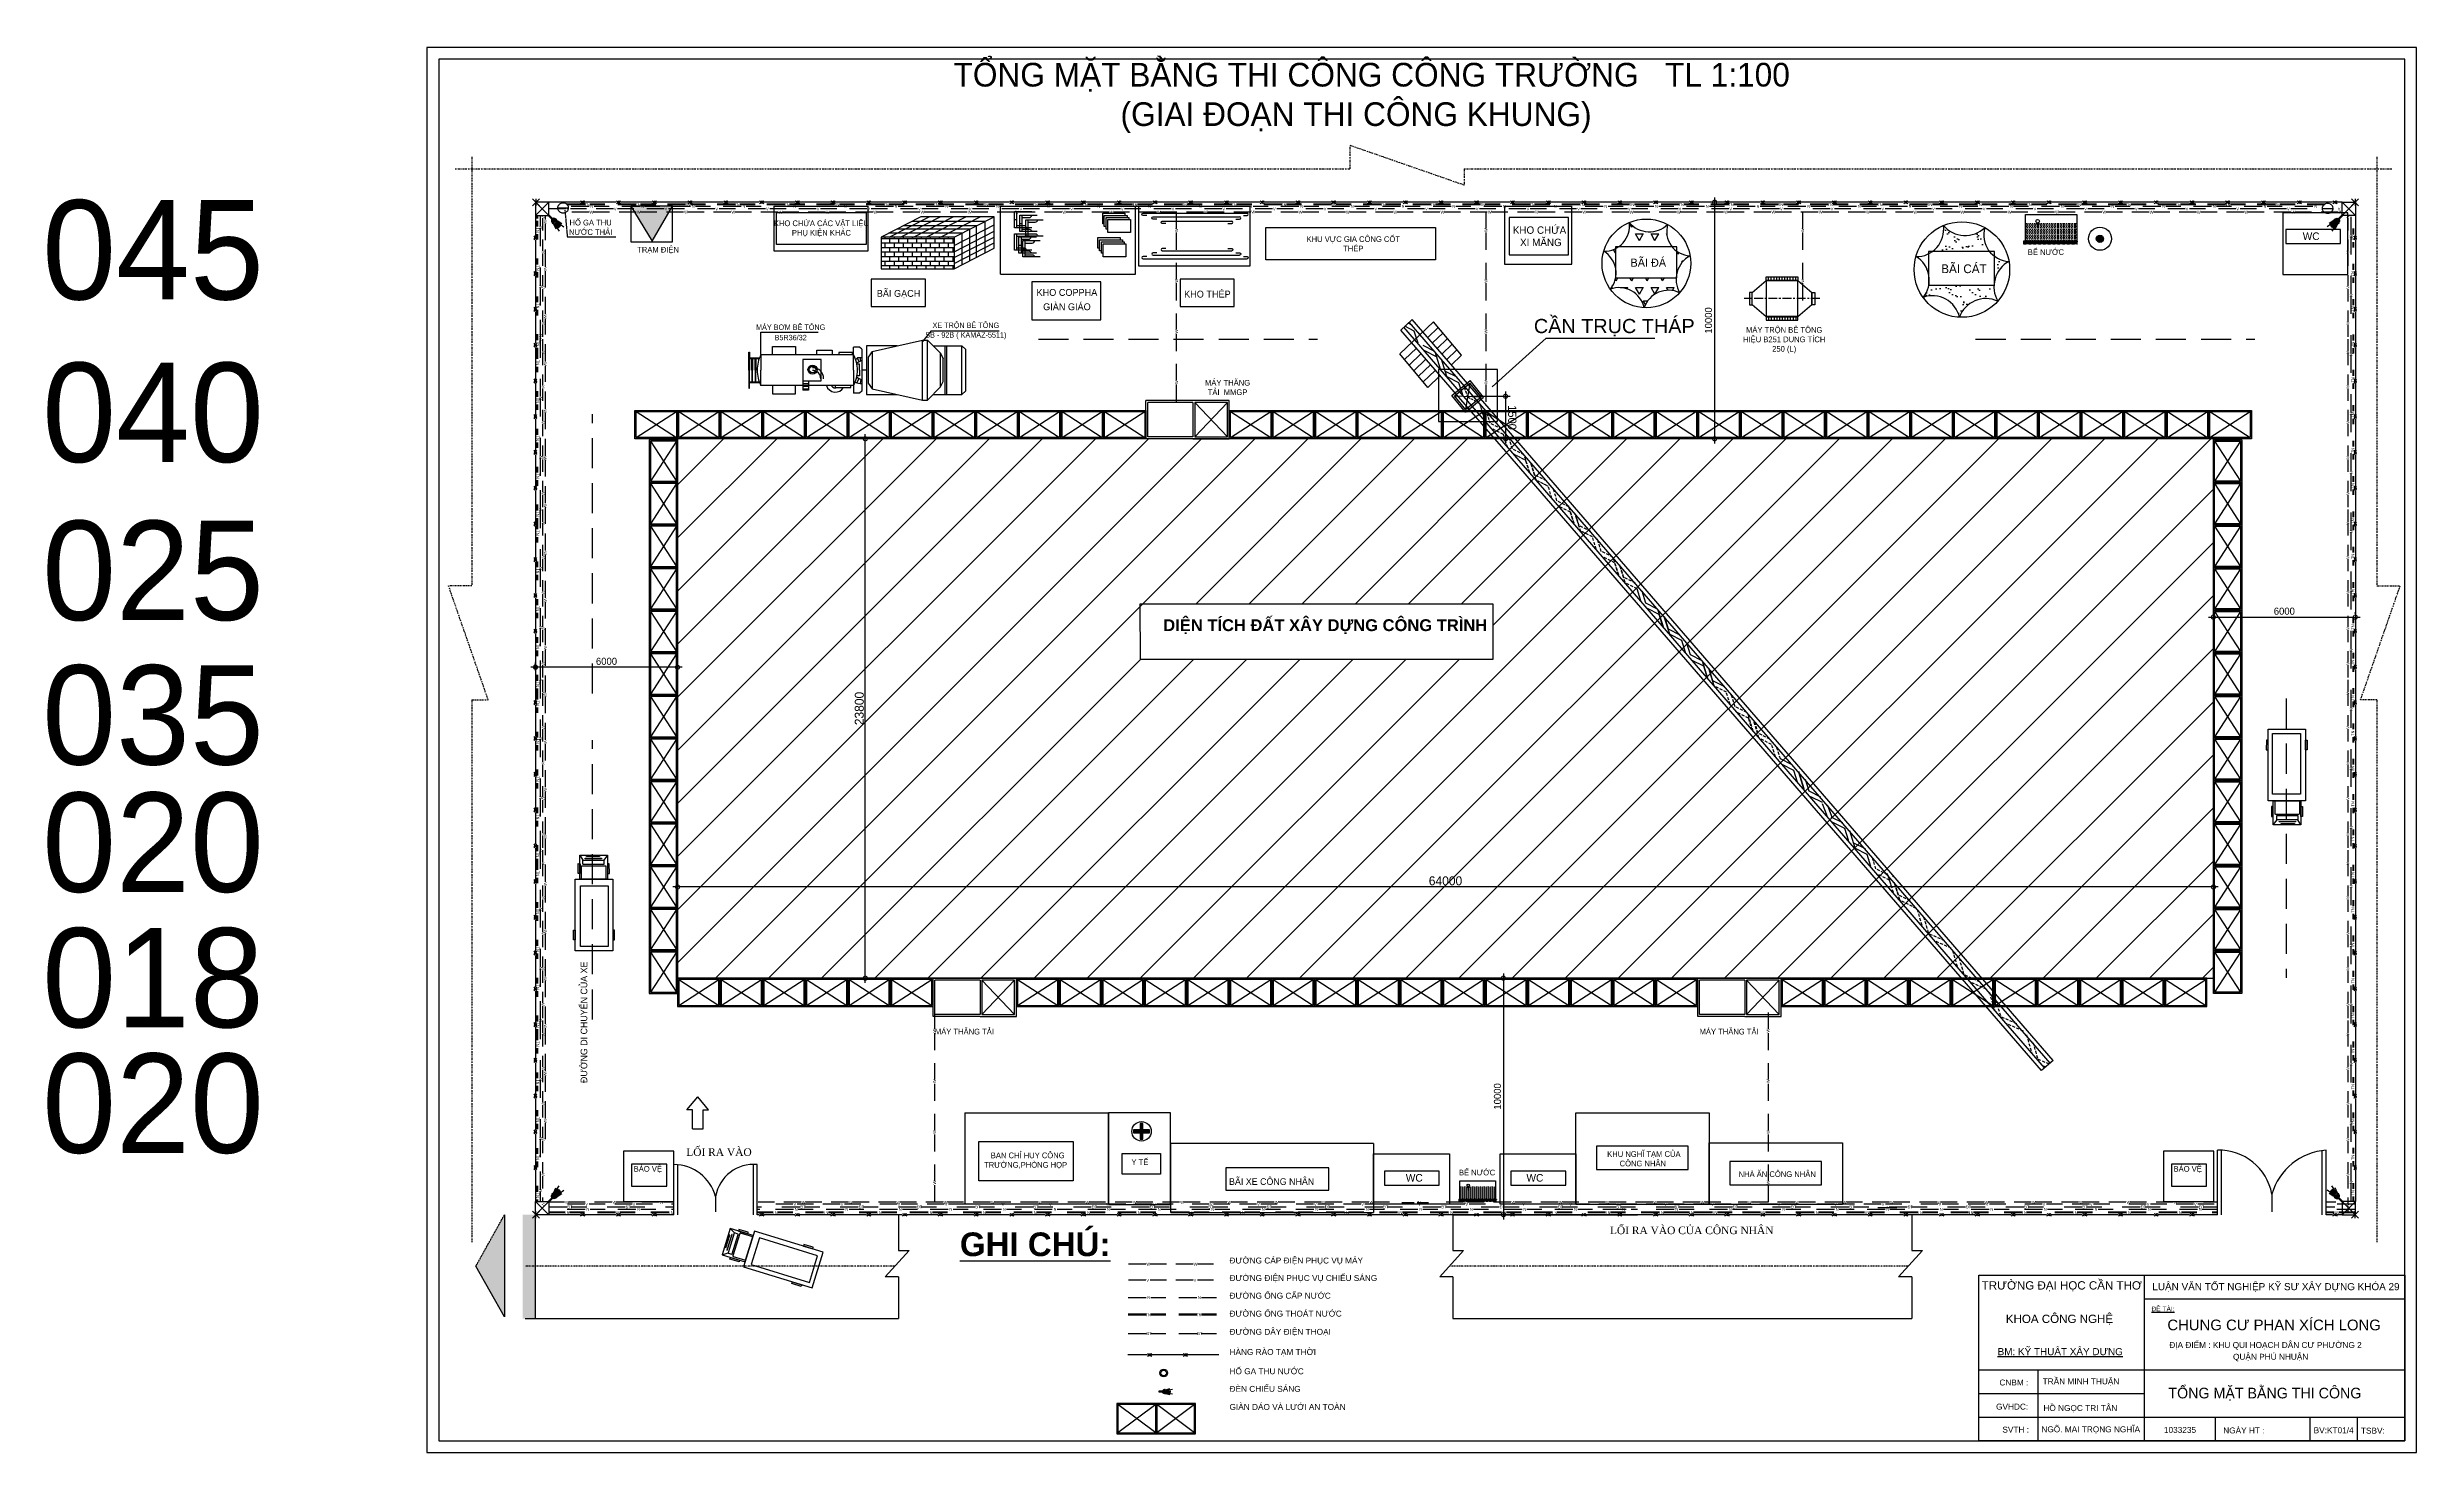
# Model space of a CAD drawing. Extents: x 122166 to 123167, y -5853 to -5259.
import ezdxf

# ---------------------------------------------------------------- set-up
doc = ezdxf.new("R2010")
doc.units = 0
for name, pattern in [('CENTER', [2, 1.25, -0.25, 0.25, -0.25]), ('DASHDOTX2', [2, 1, -0.5, 0, -0.5]), ('DASHED2', [0.375, 0.25, -0.125]), ('HIDDEN', [9.525, 6.35, -3.175]), ('HIDDEN2', [0.1875, 0.125, -0.0625])]:
    doc.linetypes.add(name, pattern=pattern)
doc.layers.get('0').update_dxf_attribs({"linetype": 'CONTINUOUS'})
doc.layers.get('DEFPOINTS').update_dxf_attribs({"linetype": 'CONTINUOUS'})
for name, color, linetype in [('02', 3, 'CONTINUOUS'), ('04', 1, 'CONTINUOUS'), ('BONG', 1, 'CONTINUOUS'), ('coffa', 6, 'CONTINUOUS'), ('DIM', 1, 'CONTINUOUS'), ('GHITEXT', 4, 'CONTINUOUS'), ('KHUNG', 5, 'CONTINUOUS'), ('KICHTHUOC', 1, 'CONTINUOUS'), ('Layer1', 4, 'DASHED2'), ('Layer2', 5, 'CONTINUOUS'), ('LAYER3', 6, 'CONTINUOUS'), ('Layer4', 2, 'DASHDOTX2'), ('LOP1', 3, 'CONTINUOUS'), ('text', 4, 'CONTINUOUS'), ('THE', 8, 'CONTINUOUS'), ('TRUC', 1, 'CENTER'), ('TUONG', 7, 'CONTINUOUS'), ('tuong-cot', 6, 'CONTINUOUS')]:
    doc.layers.add(name, color=color, linetype=linetype)
doc.styles.add('GHITEXT', font='VTIMESN.TTF', dxfattribs={"width": 0.8})
doc.styles.get("Standard").update_dxf_attribs({"font": 'VTIMESN.TTF'})
doc.styles.add('STYLE1', font='VHELVEN.TTF', dxfattribs={"height": 2.5})
doc.styles.add('TH', font='VTIMESN.TTF', dxfattribs={"height": 350})
doc.styles.add('VNI-HELVE', font='VHELVEN.TTF')
doc.styles.add('VNI-TIMES', font='VTIMESN.TTF')
doc.dimstyles.new('DOT', dxfattribs={"dimtxt": 3, "dimasz": 3.5, "dimexe": 2, "dimexo": 1.5, "dimgap": 1, "dimtad": 1, "dimtoh": 1, "dimdec": 0, "dimlfac": 100, "dimdsep": 46, "dimtxsty": 'Standard', "dimblk": 'DOTSMALL', "dimcen": 2.5, "dimdle": 2, "dimclrd": 251, "dimclre": 251, "dimclrt": 1, "dimadec": 0, "dimazin": 0, "dimtfac": 1, "dimtdec": 0, "dimtix": 1, "dimtmove": 0, "dimatfit": 2, "dimldrblk": 'DOTSMALL', "dimfxl": 0, "dimtolj": 1, "dimlwd": -1, "dimlwe": -1, "dimarcsym": 0})
doc.dimstyles.new('TL1-75', dxfattribs={"dimtxt": 3.5, "dimasz": 3.5, "dimexe": 2, "dimexo": 1.5, "dimgap": 1, "dimtad": 1, "dimtoh": 1, "dimdec": 0, "dimlfac": 100, "dimdsep": 46, "dimtxsty": 'Standard', "dimblk": 'DOTSMALL', "dimcen": 2.5, "dimdle": 2, "dimclrd": 251, "dimclre": 251, "dimclrt": 1, "dimadec": 0, "dimazin": 0, "dimtfac": 1, "dimtdec": 0, "dimtix": 1, "dimtmove": 0, "dimatfit": 0, "dimldrblk": 'DOTSMALL', "dimfxl": 0, "dimtolj": 1, "dimarcsym": 0})

# ---------------------------------------------------------------- blocks, each defined once
blk = doc.blocks.new('A$C1A8935D4')
at = {"layer": 'LOP1'}
h = blk.add_hatch(color=256, dxfattribs=at)
h.paths.add_polyline_path([(339, 330), (339, 260, 0.340508), (651, 95), (651, 494, 0.340508)])
h.paths.add_polyline_path([(339, 260), (339, 330), (0, 330), (0, 260)])
blk.add_arc((602, 381), 290, 204.59864, 279.81512)
for p, q in [((651, 494), (651, 95)), ((686, 477), (1094, 590)), ((686, 113), (1094, 0)), ((704, 408), (1372, 529)), ((704, 295), (1181, 295)), ((704, 182), (1372, 61)), ((712, 347), (1164, 382)), ((712, 243), (1164, 208))]:
    blk.add_line(p, q, dxfattribs=at)
blk.add_lwpolyline([(0, 260), (339, 260), (339, 330), (0, 330)], close=True, dxfattribs=at)
blk.add_arc((602, 209), 290, 80.18488, 155.40136, dxfattribs=at)
blk = doc.blocks.new('A$C320E6A05')
at = {"layer": 'LOP1'}
h = blk.add_hatch(color=256, dxfattribs=at)
h.paths.add_polyline_path([(154, 1054), (38, 679), (101, 659), (217, 1034)])
h.paths.add_polyline_path([(1288, 705), (1173, 330), (1239, 310), (1355, 685)])
h.paths.add_polyline_path([(762, 3682), (647, 3307), (715, 3286), (830, 3661)])
h.paths.add_polyline_path([(2277, 3216), (2161, 2841), (2230, 2820), (2345, 3195)])
for p, q in [((959, 4081), (107, 1308)), ((2406, 3636), (959, 4081)), ((1554, 864), (2406, 3636)), ((284, 1254), (0, 329)), ((107, 1308), (1554, 864)), ((340, 1237), (187, 739)), ((1356, 925), (284, 1254)), ((1284, 947), (340, 1237)), ((0, 329), (181, 493)), ((0, 329), (1071, 0)), ((227, 643), (181, 493)), ((188, 480), (980, 237)), ((200, 714), (1106, 436)), ((1032, 406), (240, 650)), ((247, 404), (242, 388)), ((242, 388), (878, 192)), ((883, 208), (247, 404)), ((268, 304), (265, 294)), ((265, 294), (774, 137)), ((777, 148), (268, 304)), ((774, 137), (777, 148)), ((878, 192), (883, 208)), ((1071, 0), (980, 237)), ((993, 243), (1039, 394)), ((1071, 0), (1356, 925)), ((1131, 449), (1284, 947))]:
    blk.add_line(p, q, dxfattribs=at)
for points in [[(1460, 1175), (2183, 3527), (1107, 3858), (384, 1505)], [(715, 3286), (830, 3661), (762, 3682), (647, 3307)], [(2161, 2841), (2277, 3216), (2345, 3195), (2230, 2820)], [(107, 658), (222, 1033), (154, 1054), (38, 679)], [(1171, 330), (1286, 706), (1355, 685), (1239, 310)]]:
    blk.add_lwpolyline(points, close=True, dxfattribs=at)
for centre, radius, start, end in [((191, 490), 10, 162.91836, 252.91836), ((206, 734), 20, 162.91836, 252.91836), ((237, 640), 10, 72.91836, 162.91836), ((983, 246), 10, 252.91836, 342.91836), ((1029, 397), 10, 342.91836, 72.91836), ((1112, 455), 20, 252.91836, 342.91836)]:
    blk.add_arc(centre, radius, start, end, dxfattribs=at)
blk = doc.blocks.new('_DotSmall')
at = {"layer": 'THE', "color": 0, "const_width": 0.5}
blk.add_lwpolyline([(-0.0625, 0, 1), (0.0625, 0, 1)], format="xyb", close=True, dxfattribs=at)
blk = doc.blocks.new('*D4')
at = {"layer": 'DEFPOINTS', "color": 0, "linetype": 'Continuous'}
for p in [(247.8, 53.1), (250, 53.1), (263.7, 35.1)]:
    blk.add_point(p, dxfattribs=at)
at = {"layer": 'KICHTHUOC', "color": 251, "linetype": 'Continuous', "lineweight": -2}
for p, q in [((248.5, 53.1), (245.8, 53.1)), ((247.8, 33.1), (247.8, 55.1)), ((262.2, 35.1), (245.8, 35.1))]:
    blk.add_line(p, q, dxfattribs=at)
at = {"layer": 'KICHTHUOC', "color": 251, "linetype": 'Continuous', "lineweight": -2, "xscale": 3.5, "yscale": 3.5, "zscale": 3.5}
for p, rotation in [((247.8, 53.1), 90), ((247.8, 35.1), 270)]:
    blk.add_blockref('_DotSmall', p, dxfattribs=dict(at, rotation=rotation))
at = {"layer": 'KICHTHUOC', "color": 1, "linetype": 'Continuous', "insert": (245, 44.1), "char_height": 3.5, "attachment_point": 5, "rotation": 90}
blk.add_mtext('\\A1;1500', dxfattribs=at)
blk = doc.blocks.new('*D6')
at = {"layer": 'coffa', "color": 251, "linetype": 'Continuous'}
for p, q in [((122780.9, -5652.7), (122779.2, -5652.7)), ((122781.2, -5650.7), (122781.2, -5754.7)), ((122780.9, -5752.7), (122779.2, -5752.7))]:
    blk.add_line(p, q, dxfattribs=at)
at = {"layer": 'DEFPOINTS', "color": 0, "linetype": 'Continuous'}
for p in [(122782.4, -5652.7), (122781.2, -5752.7), (122782.4, -5752.7)]:
    blk.add_point(p, dxfattribs=at)
at = {"layer": 'coffa', "color": 251, "linetype": 'Continuous', "xscale": 3.5, "yscale": 3.5, "zscale": 3.5}
for p, rotation in [((122781.2, -5652.7), 90), ((122781.2, -5752.7), 270)]:
    blk.add_blockref('_DotSmall', p, dxfattribs=dict(at, rotation=rotation))
at = {"layer": 'coffa', "color": 1, "linetype": 'Continuous', "insert": (122778.7, -5702.7), "char_height": 3, "attachment_point": 5, "rotation": 90}
blk.add_mtext('\\A1;10000', dxfattribs=at)
blk = doc.blocks.new('*D7')
at = {"layer": 'coffa', "color": 251, "linetype": 'Continuous'}
for p, q in [((122870.1, -5324.7), (122868.5, -5324.7)), ((122870.5, -5322.7), (122870.5, -5426.7)), ((122870.1, -5424.7), (122868.5, -5424.7))]:
    blk.add_line(p, q, dxfattribs=at)
at = {"layer": 'DEFPOINTS', "color": 0, "linetype": 'Continuous'}
for p in [(122871.6, -5324.7), (122870.5, -5424.7), (122871.6, -5424.7)]:
    blk.add_point(p, dxfattribs=at)
at = {"layer": 'coffa', "color": 251, "linetype": 'Continuous', "xscale": 3.5, "yscale": 3.5, "zscale": 3.5}
for p, rotation in [((122870.5, -5324.7), 90), ((122870.5, -5424.7), 270)]:
    blk.add_blockref('_DotSmall', p, dxfattribs=dict(at, rotation=rotation))
at = {"layer": 'coffa', "color": 1, "linetype": 'Continuous', "insert": (122867.9, -5374.7), "char_height": 3, "attachment_point": 5, "rotation": 90}
blk.add_mtext('\\A1;10000', dxfattribs=at)
blk = doc.blocks.new('*D8')
at = {"layer": 'coffa', "color": 251, "linetype": 'Continuous'}
for p, q in [((123079.3, -5500.1), (123143.3, -5500.1)), ((123081.3, -5498.6), (123081.3, -5498.1)), ((123141.3, -5498.6), (123141.3, -5498.1))]:
    blk.add_line(p, q, dxfattribs=at)
at = {"layer": 'DEFPOINTS', "color": 0, "linetype": 'Continuous'}
for p in [(123081.3, -5500.1), (123141.3, -5500.1), (123141.3, -5500.1)]:
    blk.add_point(p, dxfattribs=at)
at = {"layer": 'coffa', "color": 251, "linetype": 'Continuous', "xscale": 3.5, "yscale": 3.5, "zscale": 3.5, "rotation": 180}
blk.add_blockref('_DotSmall', (123081.3, -5500.1), dxfattribs=at)
at = {"layer": 'coffa', "color": 251, "linetype": 'Continuous', "xscale": 3.5, "yscale": 3.5, "zscale": 3.5}
blk.add_blockref('_DotSmall', (123141.3, -5500.1), dxfattribs=at)
at = {"layer": 'coffa', "color": 1, "linetype": 'Continuous', "insert": (123111.3, -5497.6), "char_height": 3, "attachment_point": 5}
blk.add_mtext('\\A1;6000', dxfattribs=at)
blk = doc.blocks.new('*D9')
at = {"layer": 'coffa', "color": 251, "linetype": 'Continuous'}
for p, q in [((122434.1, -5521.3), (122370.1, -5521.3)), ((122372.1, -5522.7), (122372.1, -5519.3)), ((122432.1, -5522.7), (122432.1, -5519.3))]:
    blk.add_line(p, q, dxfattribs=at)
at = {"layer": 'DEFPOINTS', "color": 0, "linetype": 'Continuous'}
for p in [(122372.1, -5521.3), (122372.1, -5524.2), (122432.1, -5524.2)]:
    blk.add_point(p, dxfattribs=at)
at = {"layer": 'coffa', "color": 251, "linetype": 'Continuous', "xscale": 3.5, "yscale": 3.5, "zscale": 3.5, "rotation": 180}
blk.add_blockref('_DotSmall', (122372.1, -5521.3), dxfattribs=at)
at = {"layer": 'coffa', "color": 251, "linetype": 'Continuous', "xscale": 3.5, "yscale": 3.5, "zscale": 3.5}
blk.add_blockref('_DotSmall', (122432.1, -5521.3), dxfattribs=at)
at = {"layer": 'coffa', "color": 1, "linetype": 'Continuous', "insert": (122402.1, -5518.8), "char_height": 3, "attachment_point": 5}
blk.add_mtext('\\A1;6000', dxfattribs=at)
blk = doc.blocks.new('A$C060B0BB3')
at = {"layer": '04', "linetype": 'Continuous', "ltscale": 10}
for p, q in [((29.569, -17.157), (300.622, -330.441)), ((30.905, -16.051), (301.881, -329.245)), ((33.273, -14.09), (304.112, -327.127)), ((34.608, -12.984), (305.371, -325.931)), ((106.674, -99.142), (108.268, -104.282)), ((108.268, -104.282), (113.217, -106.782)), ((108.982, -106.586), (113.932, -109.086)), ((113.373, -106.963), (115.645, -114.286)), ((115.488, -114.106), (115.607, -114.166)), ((116.085, -110.174), (116.203, -110.234)), ((116.203, -110.234), (117.76, -115.254)), ((117.76, -115.254), (122.709, -117.754)), ((118.475, -117.557), (123.424, -120.058)), ((125.05, -124.894), (123.104, -119.702)), ((124.862, -125.018), (124.981, -125.078)), ((127.262, -125.856), (125.317, -120.663)), ((125.577, -121.146), (125.695, -121.206)), ((127.133, -126.165), (132.083, -128.666)), ((127.848, -128.469), (132.797, -130.97)), ((132.797, -130.97), (134.354, -135.989)), ((134.882, -131.516), (137.153, -138.839)), ((134.913, -131.937), (137.184, -139.26)), ((134.95, -132.058), (135.069, -132.118)), ((136.997, -138.658), (137.116, -138.718)), ((137.712, -134.787), (139.269, -139.806)), ((139.269, -139.806), (144.218, -142.307)), ((139.983, -142.11), (144.933, -144.611)), ((168.478, -175.124), (173.427, -177.624)), ((172.869, -175.501), (175.14, -182.824)), ((173.427, -177.624), (174.984, -182.644)), ((175.543, -178.592), (177.814, -185.915)), ((175.58, -178.712), (175.699, -178.772)), ((175.699, -178.772), (177.255, -183.792)), ((174.984, -182.644), (175.103, -182.704)), ((177.255, -183.792), (182.205, -186.292)), ((177.97, -186.096), (182.919, -188.596)), ((182.919, -188.596), (184.476, -193.616)), ((185.035, -189.564), (186.629, -194.703)), ((185.072, -189.684), (185.191, -189.744)), ((184.357, -193.556), (184.476, -193.616)), ((186.629, -194.703), (191.578, -197.204)), ((187.343, -197.007), (192.292, -199.508)), ((191.734, -197.385), (194.005, -204.708)), ((192.292, -199.508), (193.849, -204.527)), ((193.849, -204.527), (193.968, -204.587)), ((194.408, -200.475), (196.679, -207.799)), ((194.445, -200.596), (194.564, -200.656)), ((194.564, -200.656), (196.121, -205.675)), ((196.121, -205.675), (201.07, -208.176)), ((196.835, -207.979), (201.785, -210.48)), ((201.785, -210.48), (203.341, -215.499)), ((203.9, -211.447), (205.494, -216.587)), ((203.937, -211.567), (204.056, -211.627)), ((279.212, -298.499), (280.806, -303.639)), ((280.806, -303.639), (285.756, -306.14)), ((281.521, -305.943), (286.47, -308.444)), ((285.912, -306.32), (288.183, -313.644)), ((288.586, -309.411), (290.857, -316.734)), ((293.92, -301.68), (288.847, -306.534)), ((295.886, -304.031), (290.859, -308.842)), ((297.856, -306.387), (292.783, -311.242)), ((293.92, -301.68), (305.727, -315.803)), ((299.822, -308.739), (294.795, -313.55)), ((284.116, -311.062), (279.747, -315.243)), ((279.747, -315.243), (291.554, -329.366)), ((286.128, -313.37), (281.713, -317.594)), ((288.051, -315.77), (283.683, -319.95)), ((290.063, -318.078), (285.649, -322.302)), ((290.298, -314.611), (295.248, -317.112)), ((291.013, -316.915), (295.962, -319.416)), ((305.727, -315.803), (291.554, -329.366)), ((301.791, -311.095), (296.719, -315.95)), ((298.078, -320.383), (299.672, -325.523)), ((303.757, -313.447), (298.731, -318.257)), ((291.987, -320.478), (287.618, -324.658)), ((293.999, -322.785), (289.584, -327.01)), ((297.4, -324.375), (297.519, -324.435)), ((298.115, -320.503), (298.234, -320.563)), ((299.672, -325.523), (303.672, -327.544)), ((300.386, -327.827), (302.337, -328.812)), ((300.622, -330.441), (305.371, -325.931))]:
    blk.add_line(p, q, dxfattribs=at)
at = {"layer": '04', "linetype": 'HIDDEN2', "ltscale": 10}
for p, q in [((31.348, -15.619), (36.117, -17.713)), ((32.8, -14.362), (33.606, -14.716)), ((38.195, -24.787), (36.117, -17.713)), ((40.936, -27.965), (38.769, -20.586)), ((42.244, -29.596), (49.286, -32.689)), ((45.047, -32.721), (51.797, -35.685)), ((53.875, -42.759), (51.797, -35.685)), ((56.616, -45.938), (54.448, -38.558)), ((57.787, -47.276), (64.829, -50.369)), ((60.59, -50.401), (67.34, -53.365)), ((69.418, -60.439), (67.34, -53.365)), ((72.16, -63.618), (69.992, -56.238)), ((72.754, -64.656), (79.796, -67.748)), ((75.557, -67.781), (82.307, -70.745)), ((84.385, -77.818), (82.307, -70.745)), ((87.126, -80.997), (84.958, -73.618)), ((87.487, -81.431), (94.352, -84.899)), ((90.117, -84.702), (95.066, -87.203)), ((94.508, -85.079), (96.779, -92.403)), ((95.066, -87.203), (96.623, -92.222)), ((97.182, -88.17), (99.453, -95.494)), ((98.895, -93.37), (103.844, -95.871)), ((99.609, -95.674), (104.558, -98.175)), ((104.558, -98.175), (106.115, -103.194)), ((144.933, -144.611), (146.489, -149.63)), ((146.37, -149.57), (146.489, -149.63)), ((147.048, -145.578), (148.642, -150.718)), ((148.642, -150.718), (153.591, -153.219)), ((149.357, -153.022), (154.306, -155.522)), ((154.003, -153.618), (156.274, -160.941)), ((154.306, -155.522), (155.863, -160.542)), ((156.421, -156.49), (158.693, -163.813)), ((156.459, -156.61), (156.577, -156.67)), ((156.833, -156.889), (158.39, -161.908)), ((156.118, -160.76), (156.237, -160.82)), ((158.39, -161.908), (163.339, -164.409)), ((159.104, -164.212), (164.054, -166.713)), ((164.054, -166.713), (165.61, -171.732)), ((166.169, -167.68), (167.763, -172.82)), ((166.207, -167.8), (166.325, -167.86)), ((165.492, -171.672), (165.61, -171.732)), ((167.763, -172.82), (172.713, -175.321)), ((203.223, -215.439), (203.341, -215.499)), ((205.494, -216.587), (210.443, -219.088)), ((206.209, -218.891), (211.158, -221.391)), ((210.599, -219.268), (212.871, -226.591)), ((211.158, -221.391), (212.715, -226.411)), ((212.715, -226.411), (212.833, -226.471)), ((213.273, -222.359), (215.545, -229.682)), ((213.311, -222.479), (213.429, -222.539)), ((213.429, -222.539), (214.986, -227.559)), ((214.986, -227.559), (219.935, -230.059)), ((215.701, -229.863), (220.65, -232.363)), ((220.65, -232.363), (222.207, -237.383)), ((222.088, -237.323), (222.207, -237.383)), ((222.765, -233.331), (224.359, -238.47)), ((222.803, -233.451), (222.922, -233.511)), ((224.359, -238.47), (229.309, -240.971)), ((225.074, -240.774), (230.023, -243.275)), ((229.315, -240.67), (231.587, -247.993)), ((230.023, -243.275), (231.58, -248.294)), ((231.431, -247.813), (231.549, -247.873)), ((232.139, -244.242), (234.41, -251.566)), ((232.145, -243.941), (233.702, -248.961)), ((232.176, -244.363), (232.295, -244.423)), ((233.702, -248.961), (238.651, -251.461)), ((234.417, -251.264), (239.366, -253.765)), ((239.366, -253.765), (240.923, -258.785)), ((240.804, -258.725), (240.923, -258.785)), ((241.481, -254.732), (243.076, -259.872)), ((243.79, -262.176), (248.739, -264.677)), ((248.181, -262.553), (250.452, -269.877)), ((248.739, -264.677), (250.296, -269.696)), ((250.855, -265.644), (253.126, -272.968)), ((251.011, -265.825), (252.568, -270.844)), ((253.282, -273.148), (258.231, -275.649)), ((258.231, -275.649), (259.788, -280.668)), ((261.941, -281.756), (266.89, -284.256)), ((262.655, -284.06), (267.605, -286.56))]:
    blk.add_line(p, q, dxfattribs=at)
at = {"layer": '04', "linetype": 'HIDDEN2'}
for p, q in [((97.378, -95.002), (97.496, -95.062)), ((97.974, -91.07), (98.092, -91.13)), ((98.092, -91.13), (99.649, -96.149)), ((105.563, -101.537), (105.681, -101.597)), ((107.466, -102.042), (107.585, -102.102)), ((243.076, -259.872), (248.025, -262.373)), ((250.296, -269.696), (250.415, -269.756)), ((252.568, -270.844), (257.517, -273.345)), ((269.72, -287.528), (271.991, -294.851)), ((277.725, -299.966), (277.821, -300.058))]:
    blk.add_line(p, q, dxfattribs=at)
at = {"layer": '04', "linetype": 'HIDDEN2', "ltscale": 8}
for p, q in [((260.347, -276.616), (261.941, -281.756)), ((267.605, -286.56), (269.161, -291.58)), ((272.147, -295.031), (277.097, -297.532)), ((277.097, -297.532), (278.653, -302.552))]:
    blk.add_line(p, q, dxfattribs=at)
at = {"layer": 'BONG', "color": 4}
for p, q in [((289.437, -287.331), (264.555, -287.331)), ((264.555, -287.331), (264.555, -309.214)), ((278.095, -291.277), (270.385, -297.578)), ((277.989, -292.333), (271.441, -297.684)), ((282.735, -298.14), (271.441, -297.684)), ((277.989, -292.333), (282.735, -298.14)), ((278.095, -291.277), (283.79, -298.246))]:
    blk.add_line(p, q, dxfattribs=at)
at = {"layer": 'BONG', "color": 4, "linetype": 'Continuous'}
for p, q in [((289.437, -309.214), (289.437, -287.331)), ((270.385, -297.578), (276.081, -304.547)), ((271.441, -297.684), (276.187, -303.491)), ((283.79, -298.246), (276.081, -304.547)), ((276.187, -303.491), (277.989, -292.333)), ((282.735, -298.14), (276.187, -303.491)), ((264.555, -309.214), (289.437, -309.214))]:
    blk.add_line(p, q, dxfattribs=at)
at = {"layer": 'KICHTHUOC', "color": 1, "linetype": 'Continuous'}
blk.add_line((29.569, -17.157), (34.516, -12.877), dxfattribs=at)
at = {"layer": 'KICHTHUOC', "color": 3, "linetype": 'Continuous'}
for p, q in [((266.721, -301.889), (243.94, -322.466)), ((243.94, -322.466), (198.011, -322.466))]:
    blk.add_line(p, q, dxfattribs=at)
dim = blk.add_linear_dim(base=(261.085, -279.955), p1=(277.024, -297.895), p2=(263.302, -279.955), angle=90, text='1500', dimstyle='TL1-75', dxfattribs=at)
dim.commit()
dim.dimension.update_dxf_attribs({"geometry": '*D4', "text_midpoint": (258.335, -288.925), "insert": (13.3, -333.042)})

msp = doc.modelspace()

# ---------------------------------------------------------------- hatches: boundary and pattern name
at = {"layer": '02', "linetype": 'Continuous'}
h = msp.add_hatch(dxfattribs=at)
h.set_pattern_fill('MUDST', color=256, scale=2.4, style=0)
h.set_pattern_definition([(360, (122489.72273, -6743.0535), (1.2, 0.6), [0.6, -0.6, 0, -0.6, 0, -0.6])])
h.paths.add_polyline_path([(123001.845, -5333.621), (123001.845, -5341.211), (123023.526, -5341.211), (123023.526, -5333.621)])
h = msp.add_hatch(dxfattribs=at)
h.set_pattern_fill('MUDST', color=256, scale=1.68, style=0)
h.set_pattern_definition([(360, (122404.2401, -6727.52393), (0.84, 0.42), [0.42, -0.42, 0, -0.42, 0, -0.42])])
h.paths.add_polyline_path([(122762.726, -5740.921), (122762.726, -5746.234), (122777.902, -5746.234), (122777.902, -5740.921)])
at = {"layer": 'coffa', "linetype": 'Continuous'}
msp.add_hatch(color=7, dxfattribs=at).paths.add_polyline_path([(123034.911, -5340.158, 1), (123031.836, -5340.158, 1)])
at = {"layer": 'KICHTHUOC', "linetype": 'Continuous'}
h = msp.add_hatch(dxfattribs=at)
h.set_pattern_fill('TRIANG', color=3, scale=0.6864, style=0)
h.set_pattern_definition([(60, (-18685.216, 768.3736), (-3.26897883, 5.66203877), [3.26898, -3.26898]), (120, (-18685.216, 768.3736), (-6.53795883, 6.8e-07), [3.26898, -3.26898]), (0, (-18686.8505, 771.2046), (3.26898, 5.6620381), [3.26898, -3.26898])])
h.paths.add_polyline_path([(122854.233, -5356.662), (122828.672, -5356.662, -0.12626208), (122826.417, -5361.487, -0.45304267), (122840.691, -5369.283, -0.4456358), (122855.687, -5362.984, -0.14438112)])
h.paths.add_polyline_path([(122860.111, -5347.332, -0.148378), (122854.455, -5345.364), (122854.455, -5355.007, -0.2177071)])
h.paths.add_polyline_path([(122850.633, -5334.114, -0.42800313), (122834.39, -5333.283, -0.2823296), (122829.981, -5343.522), (122852.515, -5343.522, -0.24671822)])
h.paths.add_polyline_path([(122828.596, -5344.348, -0.12158267), (122823.612, -5345.465, -0.20630314), (122828.596, -5352.327)])
h = msp.add_hatch(dxfattribs=at)
h.set_pattern_fill('AR-SAND', color=3, scale=0.1232, style=0)
h.set_pattern_definition([(37.5, (-29394.2177, 1236.439), (-0.19712386, 6.02957108), [0, -4.7565056, 0, -5.319776, 0, -5.08508]), (7.5, (-29394.218, 1236.439), (5.53812685, 8.83128524), [0, -2.5660096, 0, -4.2871136, 0, -1.642872]), (327.5, (-29398.0667, 1236.439), (9.745026, 0.01770612), [0, -1.56464, 0, -5.632704, 0, -7.353808]), (317.5, (-29398.067, 1236.439), (9.4070155, 2.74648926), [0, -0.78232, 0, -3.6925504, 0, -4.224528])])
h.paths.add_polyline_path([(122988.57, -5359.753), (122961.044, -5359.753, -0.12626208), (122958.614, -5364.949, -0.45304267), (122973.987, -5373.345, -0.4456358), (122990.136, -5366.562, -0.14438112)])
h.paths.add_polyline_path([(122994.901, -5349.706, -0.148378), (122988.81, -5347.586), (122988.81, -5357.971, -0.2177071)])
h.paths.add_polyline_path([(122984.694, -5335.471, -0.29393186), (122971.819, -5337.893, 0.00298558), (122966.705, -5339.924, -0.15839991), (122962.453, -5345.602), (122986.72, -5345.602, -0.24671822)])
h.paths.add_polyline_path([(122967.201, -5334.576, -0.11862468), (122966.705, -5339.924, -0.00298558), (122971.819, -5337.893, -0.11908938)])
h.paths.add_polyline_path([(122960.962, -5346.493, -0.12158267), (122955.594, -5347.695, -0.20630314), (122960.962, -5355.084)])
at = {"layer": 'Layer1'}
h = msp.add_hatch(color=7, dxfattribs=at)
h.paths.add_polyline_path([(122421.458, -5341.231), (122428.481, -5329.066), (122414.007, -5329.066)])
h.paths.add_polyline_path([(122414.007, -5329.066), (122428.481, -5329.066), (122430, -5326.434), (122412.395, -5326.434)])
h = msp.add_hatch(dxfattribs=at)
h.set_pattern_fill('EARTH', color=251, scale=0.16, angle=-90, style=0)
h.set_pattern_definition([(270, (127321.3907, 94050.8377), (1.016, -1.016), [1.016, -1.016]), (270, (127321.7717, 94050.8377), (1.016, -1.016), [1.016, -1.016]), (270, (127322.1527, 94050.8377), (1.016, -1.016), [1.016, -1.016]), (360, (127322.2797, 94050.7107), (1.016, 1.016), [1.016, -1.016]), (360, (127322.2797, 94050.3297), (1.016, 1.016), [1.016, -1.016]), (360, (127322.2797, 94049.9487), (1.016, 1.016), [1.016, -1.016])])
h.paths.add_polyline_path([(123023.855, -5342.474), (123023.855, -5341.211), (123000.901, -5341.211), (123000.901, -5342.474)])
h = msp.add_hatch(color=7, dxfattribs=at)
h.paths.add_polyline_path([(122627.672, -5716.881), (122627.672, -5718.037), (122628.829, -5718.037), (122628.829, -5716.881)])
h.paths.add_polyline_path([(122628.829, -5716.881), (122628.829, -5718.037), (122631.573, -5718.037), (122631.573, -5716.881)])
h.paths.add_polyline_path([(122628.829, -5718.037), (122627.672, -5718.037), (122627.672, -5720.781), (122628.829, -5720.781)])
h.paths.add_polyline_path([(122627.672, -5718.037), (122627.672, -5716.881), (122624.928, -5716.881), (122624.928, -5718.037)])
h.paths.add_polyline_path([(122627.672, -5716.881), (122628.829, -5716.881), (122628.829, -5714.136), (122627.672, -5714.136)])
h = msp.add_hatch(dxfattribs=at)
h.set_pattern_fill('EARTH', color=251, scale=0.112, angle=-90, style=0)
h.set_pattern_definition([(270, (125786.634, 63828.1999), (0.7112, -0.7112), [0.7112, -0.7112]), (270, (125786.9007, 63828.1999), (0.7112, -0.7112), [0.7112, -0.7112]), (270, (125787.1674, 63828.1999), (0.7112, -0.7112), [0.7112, -0.7112]), (360, (125787.2563, 63828.111), (0.7112, 0.7112), [0.7112, -0.7112]), (360, (125787.2563, 63827.8443), (0.7112, 0.7112), [0.7112, -0.7112]), (360, (125787.2563, 63827.5776), (0.7112, 0.7112), [0.7112, -0.7112])])
h.paths.add_polyline_path([(122778.359, -5747.118), (122778.359, -5746.234), (122762.291, -5746.234), (122762.291, -5747.118)])
msp.add_hatch(color=7, dxfattribs=at).paths.add_polyline_path([(122358.972, -5795.843), (122358.972, -5752.712), (122346.869, -5774.475)])
at = {"layer": 'tuong-cot'}
h = msp.add_hatch(dxfattribs=at)
h.set_pattern_fill('AR-B816', color=256, scale=0.009408, style=0)
h.set_pattern_definition([(360, (122231.2832, -6011.0312), (0, 1.9117056), []), (90, (122231.2832, -6011.0312), (-1.9117056, 1.9117056), [1.911706, -1.911706])])
h.paths.add_polyline_path([(122549.104, -5339.53), (122518.161, -5339.53), (122518.161, -5352.813), (122549.104, -5352.813)])

# ---------------------------------------------------------------- linework, layer by layer
for p, q in [((122467.404, -5379.7), (122491.508, -5379.7)), ((122467.404, -5389.032), (122467.404, -5379.7)), ((122414.638, -5424.22), (122431.638, -5413.22)), ((122414.638, -5413.22), (122431.638, -5424.22)), ((122432.638, -5424.22), (122449.638, -5413.22)), ((122432.638, -5413.22), (122449.638, -5424.22)), ((122450.638, -5424.22), (122467.638, -5413.22)), ((122468.638, -5424.22), (122485.638, -5413.22)), ((122468.638, -5413.22), (122485.638, -5424.22)), ((122486.638, -5413.22), (122503.638, -5424.22)), ((122486.638, -5424.22), (122503.638, -5413.22)), ((122504.638, -5424.22), (122521.638, -5413.22)), ((122504.638, -5413.22), (122521.638, -5424.22)), ((122522.638, -5424.22), (122539.638, -5413.22)), ((122522.638, -5413.22), (122539.638, -5424.22)), ((122540.638, -5424.22), (122557.638, -5413.22)), ((122558.638, -5424.22), (122575.638, -5413.22)), ((122558.638, -5413.22), (122575.638, -5424.22)), ((122576.638, -5424.22), (122593.638, -5413.22)), ((122576.638, -5413.22), (122593.638, -5424.22)), ((122594.638, -5413.22), (122611.638, -5424.22)), ((122594.638, -5424.22), (122611.638, -5413.22)), ((122612.638, -5413.22), (122629.638, -5424.22)), ((122612.638, -5424.22), (122629.638, -5413.22)), ((122665.86, -5424.22), (122682.86, -5413.22)), ((122665.86, -5413.22), (122682.86, -5424.22)), ((122683.86, -5424.22), (122700.86, -5413.22)), ((122683.86, -5413.22), (122700.86, -5424.22)), ((122701.86, -5413.22), (122718.86, -5424.22)), ((122701.86, -5424.22), (122718.86, -5413.22)), ((122719.86, -5413.22), (122736.86, -5424.22)), ((122719.86, -5424.22), (122736.86, -5413.22)), ((122737.86, -5424.22), (122754.86, -5413.22)), ((122737.86, -5413.22), (122754.86, -5424.22)), ((122755.86, -5424.22), (122772.86, -5413.22)), ((122755.86, -5413.22), (122772.86, -5424.22)), ((122773.86, -5413.22), (122790.86, -5424.22)), ((122773.86, -5424.22), (122790.86, -5413.22)), ((122791.86, -5413.22), (122808.86, -5424.22)), ((122791.86, -5424.22), (122808.86, -5413.22)), ((122809.86, -5424.22), (122826.86, -5413.22)), ((122809.86, -5413.22), (122826.86, -5424.22)), ((122827.86, -5424.22), (122844.86, -5413.22)), ((122827.86, -5413.22), (122844.86, -5424.22)), ((122845.86, -5413.22), (122862.86, -5424.22)), ((122863.86, -5424.22), (122880.86, -5413.22)), ((122863.86, -5413.22), (122880.86, -5424.22)), ((122881.86, -5424.22), (122898.86, -5413.22)), ((122881.86, -5413.22), (122898.86, -5424.22)), ((122899.86, -5413.22), (122916.86, -5424.22)), ((122899.86, -5424.22), (122916.86, -5413.22)), ((122917.86, -5413.22), (122934.86, -5424.22)), ((122917.86, -5424.22), (122934.86, -5413.22)), ((122935.86, -5424.22), (122952.86, -5413.22)), ((122935.86, -5413.22), (122952.86, -5424.22)), ((122953.86, -5413.22), (122970.86, -5424.22)), ((122971.86, -5413.22), (122988.86, -5424.22)), ((122971.86, -5424.22), (122988.86, -5413.22)), ((122989.86, -5424.22), (123006.86, -5413.22)), ((122989.86, -5413.22), (123006.86, -5424.22)), ((123007.86, -5424.22), (123024.86, -5413.22)), ((123007.86, -5413.22), (123024.86, -5424.22)), ((123025.86, -5413.22), (123042.86, -5424.22)), ((123025.86, -5424.22), (123042.86, -5413.22)), ((123043.86, -5413.22), (123060.86, -5424.22)), ((123043.86, -5424.22), (123060.86, -5413.22)), ((123061.86, -5424.22), (123078.86, -5413.22)), ((123079.86, -5424.22), (123096.86, -5413.22)), ((123079.86, -5413.22), (123096.86, -5424.22)), ((122431.638, -5425.656), (122420.638, -5442.656)), ((122420.638, -5425.656), (122431.638, -5442.656)), ((123081.839, -5425.656), (123092.839, -5442.656)), ((123092.839, -5425.656), (123081.839, -5442.656)), ((122431.638, -5443.656), (122420.638, -5460.656)), ((122420.638, -5443.656), (122431.638, -5460.656)), ((123092.839, -5443.656), (123081.839, -5460.656)), ((123081.839, -5443.656), (123092.839, -5460.656)), ((122420.638, -5461.656), (122431.638, -5478.656)), ((122431.638, -5461.656), (122420.638, -5478.656)), ((123081.839, -5461.656), (123092.839, -5478.656)), ((123092.839, -5461.656), (123081.839, -5478.656)), ((122420.638, -5479.656), (122431.638, -5496.656)), ((122431.638, -5479.656), (122420.638, -5496.656)), ((123081.839, -5479.656), (123092.839, -5496.656)), ((123092.839, -5479.656), (123081.839, -5496.656)), ((122420.638, -5497.656), (122431.638, -5514.656)), ((122431.638, -5497.656), (122420.638, -5514.656)), ((123081.839, -5497.656), (123092.839, -5514.656)), ((123092.839, -5497.656), (123081.839, -5514.656)), ((122420.638, -5515.656), (122431.638, -5532.656)), ((122431.638, -5515.656), (122420.638, -5532.656)), ((123081.839, -5515.656), (123092.839, -5532.656)), ((123092.839, -5515.656), (123081.839, -5532.656)), ((122420.638, -5533.656), (122431.638, -5550.656)), ((122431.638, -5533.656), (122420.638, -5550.656)), ((123081.839, -5533.656), (123092.839, -5550.656)), ((123092.839, -5533.656), (123081.839, -5550.656)), ((122431.638, -5551.656), (122420.638, -5568.656)), ((122420.638, -5551.656), (122431.638, -5568.656)), ((123092.839, -5551.656), (123081.839, -5568.656)), ((123081.839, -5551.656), (123092.839, -5568.656)), ((122431.638, -5569.656), (122420.638, -5586.656)), ((122420.638, -5569.656), (122431.638, -5586.656)), ((123092.839, -5569.656), (123081.839, -5586.656)), ((123081.839, -5569.656), (123092.839, -5586.656)), ((122431.638, -5587.656), (122420.638, -5604.656)), ((122420.638, -5587.656), (122431.638, -5604.656)), ((123092.839, -5587.656), (123081.839, -5604.656)), ((123081.839, -5587.656), (123092.839, -5604.656)), ((122431.638, -5605.656), (122420.638, -5622.656)), ((122420.638, -5605.656), (122431.638, -5622.656)), ((123092.839, -5605.656), (123081.839, -5622.656)), ((123081.839, -5605.656), (123092.839, -5622.656)), ((122431.638, -5623.656), (122420.638, -5640.656)), ((122420.638, -5623.656), (122431.638, -5640.656)), ((123092.839, -5623.656), (123081.839, -5640.656)), ((123081.839, -5623.656), (123092.839, -5640.656)), ((122431.638, -5641.656), (122420.638, -5658.656)), ((122420.638, -5641.656), (122431.638, -5658.656)), ((123081.839, -5641.656), (123092.839, -5658.656)), ((123092.839, -5641.656), (123081.839, -5658.656)), ((122432.638, -5653.221), (122449.638, -5664.221)), ((122432.638, -5664.221), (122449.638, -5653.221)), ((122450.638, -5664.221), (122467.638, -5653.221)), ((122450.638, -5653.221), (122467.638, -5664.221)), ((122468.638, -5664.221), (122485.638, -5653.221)), ((122468.638, -5653.221), (122485.638, -5664.221)), ((122486.638, -5653.221), (122503.638, -5664.221)), ((122486.638, -5664.221), (122503.638, -5653.221)), ((122504.638, -5664.221), (122521.638, -5653.221)), ((122504.638, -5653.221), (122521.638, -5664.221)), ((122522.638, -5653.221), (122539.638, -5664.221)), ((122522.638, -5664.221), (122539.638, -5653.221)), ((122575.86, -5653.221), (122592.86, -5664.221)), ((122575.86, -5664.221), (122592.86, -5653.221)), ((122593.86, -5664.221), (122610.86, -5653.221)), ((122593.86, -5653.221), (122610.86, -5664.221)), ((122611.86, -5664.221), (122628.86, -5653.221)), ((122611.86, -5653.221), (122628.86, -5664.221)), ((122629.86, -5653.221), (122646.86, -5664.221)), ((122629.86, -5664.221), (122646.86, -5653.221)), ((122647.86, -5653.221), (122664.86, -5664.221)), ((122647.86, -5664.221), (122664.86, -5653.221)), ((122665.86, -5664.221), (122682.86, -5653.221)), ((122665.86, -5653.221), (122682.86, -5664.221)), ((122683.86, -5664.221), (122700.86, -5653.221)), ((122683.86, -5653.221), (122700.86, -5664.221)), ((122701.86, -5653.221), (122718.86, -5664.221)), ((122701.86, -5664.221), (122718.86, -5653.221)), ((122719.86, -5653.221), (122736.86, -5664.221)), ((122719.86, -5664.221), (122736.86, -5653.221)), ((122737.86, -5664.221), (122754.86, -5653.221)), ((122737.86, -5653.221), (122754.86, -5664.221)), ((122755.86, -5664.221), (122772.86, -5653.221)), ((122755.86, -5653.221), (122772.86, -5664.221)), ((122773.86, -5653.221), (122790.86, -5664.221)), ((122773.86, -5664.221), (122790.86, -5653.221)), ((122791.86, -5653.221), (122808.86, -5664.221)), ((122791.86, -5664.221), (122808.86, -5653.221)), ((122809.86, -5664.221), (122826.86, -5653.221)), ((122809.86, -5653.221), (122826.86, -5664.221)), ((122827.86, -5664.221), (122844.86, -5653.221)), ((122827.86, -5653.221), (122844.86, -5664.221)), ((122845.86, -5653.221), (122862.86, -5664.221)), ((122845.86, -5664.221), (122862.86, -5653.221)), ((122899.082, -5664.221), (122916.082, -5653.221)), ((122899.082, -5653.221), (122916.082, -5664.221)), ((122917.082, -5664.221), (122934.082, -5653.221)), ((122917.082, -5653.221), (122934.082, -5664.221)), ((122935.082, -5653.221), (122952.082, -5664.221)), ((122935.082, -5664.221), (122952.082, -5653.221)), ((122953.082, -5653.221), (122970.082, -5664.221)), ((122953.082, -5664.221), (122970.082, -5653.221)), ((122971.082, -5664.221), (122988.082, -5653.221)), ((122971.082, -5653.221), (122988.082, -5664.221)), ((122989.082, -5653.221), (123006.082, -5664.221)), ((122989.082, -5664.221), (123006.082, -5653.221)), ((123007.082, -5653.221), (123024.082, -5664.221)), ((123007.082, -5664.221), (123024.082, -5653.221)), ((123025.082, -5664.221), (123042.082, -5653.221)), ((123025.082, -5653.221), (123042.082, -5664.221)), ((123043.082, -5664.221), (123060.082, -5653.221)), ((123043.082, -5653.221), (123060.082, -5664.221)), ((123061.082, -5653.221), (123078.082, -5664.221)), ((123061.082, -5664.221), (123078.082, -5653.221))]:
    msp.add_line(p, q)
for points in [[(122414.138, -5412.72), (122432.138, -5412.72), (122432.138, -5424.72), (122414.138, -5424.72)], [(122414.638, -5413.22), (122431.638, -5413.22), (122431.638, -5424.22), (122414.638, -5424.22)], [(122432.138, -5412.72), (122450.138, -5412.72), (122450.138, -5424.72), (122432.138, -5424.72)], [(122432.638, -5413.22), (122449.638, -5413.22), (122449.638, -5424.22), (122432.638, -5424.22)], [(122450.138, -5412.72), (122468.138, -5412.72), (122468.138, -5424.72), (122450.138, -5424.72)], [(122450.638, -5413.22), (122467.638, -5413.22), (122467.638, -5424.22), (122450.638, -5424.22)], [(122468.138, -5412.72), (122486.138, -5412.72), (122486.138, -5424.72), (122468.138, -5424.72)], [(122468.638, -5413.22), (122485.638, -5413.22), (122485.638, -5424.22), (122468.638, -5424.22)], [(122486.138, -5412.72), (122504.138, -5412.72), (122504.138, -5424.72), (122486.138, -5424.72)], [(122486.638, -5413.22), (122503.638, -5413.22), (122503.638, -5424.22), (122486.638, -5424.22)], [(122504.138, -5412.72), (122522.138, -5412.72), (122522.138, -5424.72), (122504.138, -5424.72)], [(122504.638, -5413.22), (122521.638, -5413.22), (122521.638, -5424.22), (122504.638, -5424.22)], [(122522.138, -5412.72), (122540.138, -5412.72), (122540.138, -5424.72), (122522.138, -5424.72)], [(122522.638, -5413.22), (122539.638, -5413.22), (122539.638, -5424.22), (122522.638, -5424.22)], [(122540.138, -5412.72), (122558.138, -5412.72), (122558.138, -5424.72), (122540.138, -5424.72)], [(122540.638, -5413.22), (122557.638, -5413.22), (122557.638, -5424.22), (122540.638, -5424.22)], [(122558.138, -5412.72), (122576.138, -5412.72), (122576.138, -5424.72), (122558.138, -5424.72)], [(122558.638, -5413.22), (122575.638, -5413.22), (122575.638, -5424.22), (122558.638, -5424.22)], [(122576.138, -5412.72), (122594.138, -5412.72), (122594.138, -5424.72), (122576.138, -5424.72)], [(122576.638, -5413.22), (122593.638, -5413.22), (122593.638, -5424.22), (122576.638, -5424.22)], [(122594.138, -5412.72), (122612.138, -5412.72), (122612.138, -5424.72), (122594.138, -5424.72)], [(122594.638, -5413.22), (122611.638, -5413.22), (122611.638, -5424.22), (122594.638, -5424.22)], [(122612.138, -5412.72), (122630.138, -5412.72), (122630.138, -5424.72), (122612.138, -5424.72)], [(122612.638, -5413.22), (122629.638, -5413.22), (122629.638, -5424.22), (122612.638, -5424.22)], [(122665.36, -5412.72), (122683.36, -5412.72), (122683.36, -5424.72), (122665.36, -5424.72)], [(122665.86, -5413.22), (122682.86, -5413.22), (122682.86, -5424.22), (122665.86, -5424.22)], [(122683.36, -5412.72), (122701.36, -5412.72), (122701.36, -5424.72), (122683.36, -5424.72)], [(122683.86, -5413.22), (122700.86, -5413.22), (122700.86, -5424.22), (122683.86, -5424.22)], [(122701.36, -5412.72), (122719.36, -5412.72), (122719.36, -5424.72), (122701.36, -5424.72)], [(122701.86, -5413.22), (122718.86, -5413.22), (122718.86, -5424.22), (122701.86, -5424.22)], [(122719.36, -5412.72), (122737.36, -5412.72), (122737.36, -5424.72), (122719.36, -5424.72)], [(122719.86, -5413.22), (122736.86, -5413.22), (122736.86, -5424.22), (122719.86, -5424.22)], [(122737.36, -5412.72), (122755.36, -5412.72), (122755.36, -5424.72), (122737.36, -5424.72)], [(122737.86, -5413.22), (122754.86, -5413.22), (122754.86, -5424.22), (122737.86, -5424.22)], [(122755.36, -5412.72), (122773.36, -5412.72), (122773.36, -5424.72), (122755.36, -5424.72)], [(122755.86, -5413.22), (122772.86, -5413.22), (122772.86, -5424.22), (122755.86, -5424.22)], [(122773.36, -5412.72), (122791.36, -5412.72), (122791.36, -5424.72), (122773.36, -5424.72)], [(122773.86, -5413.22), (122790.86, -5413.22), (122790.86, -5424.22), (122773.86, -5424.22)], [(122791.36, -5412.72), (122809.36, -5412.72), (122809.36, -5424.72), (122791.36, -5424.72)], [(122791.86, -5413.22), (122808.86, -5413.22), (122808.86, -5424.22), (122791.86, -5424.22)], [(122809.36, -5412.72), (122827.36, -5412.72), (122827.36, -5424.72), (122809.36, -5424.72)], [(122809.86, -5413.22), (122826.86, -5413.22), (122826.86, -5424.22), (122809.86, -5424.22)], [(122827.36, -5412.72), (122845.36, -5412.72), (122845.36, -5424.72), (122827.36, -5424.72)], [(122827.86, -5413.22), (122844.86, -5413.22), (122844.86, -5424.22), (122827.86, -5424.22)], [(122845.36, -5412.72), (122863.36, -5412.72), (122863.36, -5424.72), (122845.36, -5424.72)], [(122845.86, -5413.22), (122862.86, -5413.22), (122862.86, -5424.22), (122845.86, -5424.22)], [(122863.36, -5412.72), (122881.36, -5412.72), (122881.36, -5424.72), (122863.36, -5424.72)], [(122863.86, -5413.22), (122880.86, -5413.22), (122880.86, -5424.22), (122863.86, -5424.22)], [(122881.36, -5412.72), (122899.36, -5412.72), (122899.36, -5424.72), (122881.36, -5424.72)], [(122881.86, -5413.22), (122898.86, -5413.22), (122898.86, -5424.22), (122881.86, -5424.22)], [(122899.36, -5412.72), (122917.36, -5412.72), (122917.36, -5424.72), (122899.36, -5424.72)], [(122899.86, -5413.22), (122916.86, -5413.22), (122916.86, -5424.22), (122899.86, -5424.22)], [(122917.36, -5412.72), (122935.36, -5412.72), (122935.36, -5424.72), (122917.36, -5424.72)], [(122917.86, -5413.22), (122934.86, -5413.22), (122934.86, -5424.22), (122917.86, -5424.22)], [(122935.36, -5412.72), (122953.36, -5412.72), (122953.36, -5424.72), (122935.36, -5424.72)], [(122935.86, -5413.22), (122952.86, -5413.22), (122952.86, -5424.22), (122935.86, -5424.22)], [(122953.36, -5412.72), (122971.36, -5412.72), (122971.36, -5424.72), (122953.36, -5424.72)], [(122953.86, -5413.22), (122970.86, -5413.22), (122970.86, -5424.22), (122953.86, -5424.22)], [(122971.36, -5412.72), (122989.36, -5412.72), (122989.36, -5424.72), (122971.36, -5424.72)], [(122971.86, -5413.22), (122988.86, -5413.22), (122988.86, -5424.22), (122971.86, -5424.22)], [(122989.36, -5412.72), (123007.36, -5412.72), (123007.36, -5424.72), (122989.36, -5424.72)], [(122989.86, -5413.22), (123006.86, -5413.22), (123006.86, -5424.22), (122989.86, -5424.22)], [(123007.36, -5412.72), (123025.36, -5412.72), (123025.36, -5424.72), (123007.36, -5424.72)], [(123007.86, -5413.22), (123024.86, -5413.22), (123024.86, -5424.22), (123007.86, -5424.22)], [(123025.36, -5412.72), (123043.36, -5412.72), (123043.36, -5424.72), (123025.36, -5424.72)], [(123025.86, -5413.22), (123042.86, -5413.22), (123042.86, -5424.22), (123025.86, -5424.22)], [(123043.36, -5412.72), (123061.36, -5412.72), (123061.36, -5424.72), (123043.36, -5424.72)], [(123043.86, -5413.22), (123060.86, -5413.22), (123060.86, -5424.22), (123043.86, -5424.22)], [(123061.36, -5412.72), (123079.36, -5412.72), (123079.36, -5424.72), (123061.36, -5424.72)], [(123061.86, -5413.22), (123078.86, -5413.22), (123078.86, -5424.22), (123061.86, -5424.22)], [(123079.36, -5412.72), (123097.36, -5412.72), (123097.36, -5424.72), (123079.36, -5424.72)], [(123079.86, -5413.22), (123096.86, -5413.22), (123096.86, -5424.22), (123079.86, -5424.22)], [(122420.138, -5425.156), (122420.138, -5443.156), (122432.138, -5443.156), (122432.138, -5425.156)], [(122420.638, -5425.656), (122420.638, -5442.656), (122431.638, -5442.656), (122431.638, -5425.656)], [(123093.339, -5425.156), (123093.339, -5443.156), (123081.339, -5443.156), (123081.339, -5425.156)], [(123092.839, -5425.656), (123092.839, -5442.656), (123081.839, -5442.656), (123081.839, -5425.656)], [(122420.138, -5443.156), (122420.138, -5461.156), (122432.138, -5461.156), (122432.138, -5443.156)], [(122420.638, -5443.656), (122420.638, -5460.656), (122431.638, -5460.656), (122431.638, -5443.656)], [(123093.339, -5443.156), (123093.339, -5461.156), (123081.339, -5461.156), (123081.339, -5443.156)], [(123092.839, -5443.656), (123092.839, -5460.656), (123081.839, -5460.656), (123081.839, -5443.656)], [(122420.138, -5461.156), (122420.138, -5479.156), (122432.138, -5479.156), (122432.138, -5461.156)], [(122420.638, -5461.656), (122420.638, -5478.656), (122431.638, -5478.656), (122431.638, -5461.656)], [(123093.339, -5461.156), (123093.339, -5479.156), (123081.339, -5479.156), (123081.339, -5461.156)], [(123092.839, -5461.656), (123092.839, -5478.656), (123081.839, -5478.656), (123081.839, -5461.656)], [(122420.138, -5479.156), (122420.138, -5497.156), (122432.138, -5497.156), (122432.138, -5479.156)], [(122420.638, -5479.656), (122420.638, -5496.656), (122431.638, -5496.656), (122431.638, -5479.656)], [(123093.339, -5479.156), (123093.339, -5497.156), (123081.339, -5497.156), (123081.339, -5479.156)], [(123092.839, -5479.656), (123092.839, -5496.656), (123081.839, -5496.656), (123081.839, -5479.656)], [(122420.138, -5497.156), (122420.138, -5515.156), (122432.138, -5515.156), (122432.138, -5497.156)], [(122420.638, -5497.656), (122420.638, -5514.656), (122431.638, -5514.656), (122431.638, -5497.656)], [(123093.339, -5497.156), (123093.339, -5515.156), (123081.339, -5515.156), (123081.339, -5497.156)], [(123092.839, -5497.656), (123092.839, -5514.656), (123081.839, -5514.656), (123081.839, -5497.656)], [(122420.138, -5515.156), (122420.138, -5533.156), (122432.138, -5533.156), (122432.138, -5515.156)], [(122420.638, -5515.656), (122420.638, -5532.656), (122431.638, -5532.656), (122431.638, -5515.656)], [(123093.339, -5515.156), (123093.339, -5533.156), (123081.339, -5533.156), (123081.339, -5515.156)], [(123092.839, -5515.656), (123092.839, -5532.656), (123081.839, -5532.656), (123081.839, -5515.656)], [(122420.138, -5533.156), (122420.138, -5551.156), (122432.138, -5551.156), (122432.138, -5533.156)], [(122420.638, -5533.656), (122420.638, -5550.656), (122431.638, -5550.656), (122431.638, -5533.656)], [(123093.339, -5533.156), (123093.339, -5551.156), (123081.339, -5551.156), (123081.339, -5533.156)], [(123092.839, -5533.656), (123092.839, -5550.656), (123081.839, -5550.656), (123081.839, -5533.656)], [(122420.138, -5551.156), (122420.138, -5569.156), (122432.138, -5569.156), (122432.138, -5551.156)], [(122420.638, -5551.656), (122420.638, -5568.656), (122431.638, -5568.656), (122431.638, -5551.656)], [(123093.339, -5551.156), (123093.339, -5569.156), (123081.339, -5569.156), (123081.339, -5551.156)], [(123092.839, -5551.656), (123092.839, -5568.656), (123081.839, -5568.656), (123081.839, -5551.656)], [(122420.138, -5569.156), (122420.138, -5587.156), (122432.138, -5587.156), (122432.138, -5569.156)], [(122420.638, -5569.656), (122420.638, -5586.656), (122431.638, -5586.656), (122431.638, -5569.656)], [(123093.339, -5569.156), (123093.339, -5587.156), (123081.339, -5587.156), (123081.339, -5569.156)], [(123092.839, -5569.656), (123092.839, -5586.656), (123081.839, -5586.656), (123081.839, -5569.656)], [(122420.138, -5587.156), (122420.138, -5605.156), (122432.138, -5605.156), (122432.138, -5587.156)], [(122420.638, -5587.656), (122420.638, -5604.656), (122431.638, -5604.656), (122431.638, -5587.656)], [(123093.339, -5587.156), (123093.339, -5605.156), (123081.339, -5605.156), (123081.339, -5587.156)], [(123092.839, -5587.656), (123092.839, -5604.656), (123081.839, -5604.656), (123081.839, -5587.656)], [(122420.138, -5605.156), (122420.138, -5623.156), (122432.138, -5623.156), (122432.138, -5605.156)], [(122420.638, -5605.656), (122420.638, -5622.656), (122431.638, -5622.656), (122431.638, -5605.656)], [(123093.339, -5605.156), (123093.339, -5623.156), (123081.339, -5623.156), (123081.339, -5605.156)], [(123092.839, -5605.656), (123092.839, -5622.656), (123081.839, -5622.656), (123081.839, -5605.656)], [(122420.138, -5623.156), (122420.138, -5641.156), (122432.138, -5641.156), (122432.138, -5623.156)], [(122420.638, -5623.656), (122420.638, -5640.656), (122431.638, -5640.656), (122431.638, -5623.656)], [(123093.339, -5623.156), (123093.339, -5641.156), (123081.339, -5641.156), (123081.339, -5623.156)], [(123092.839, -5623.656), (123092.839, -5640.656), (123081.839, -5640.656), (123081.839, -5623.656)], [(122420.138, -5641.156), (122420.138, -5659.156), (122432.138, -5659.156), (122432.138, -5641.156)], [(122420.638, -5641.656), (122420.638, -5658.656), (122431.638, -5658.656), (122431.638, -5641.656)], [(123093.339, -5641.156), (123093.339, -5659.156), (123081.339, -5659.156), (123081.339, -5641.156)], [(123092.839, -5641.656), (123092.839, -5658.656), (123081.839, -5658.656), (123081.839, -5641.656)], [(122432.138, -5664.721), (122450.138, -5664.721), (122450.138, -5652.721), (122432.138, -5652.721)], [(122432.638, -5664.221), (122449.638, -5664.221), (122449.638, -5653.221), (122432.638, -5653.221)], [(122450.138, -5664.721), (122468.138, -5664.721), (122468.138, -5652.721), (122450.138, -5652.721)], [(122450.638, -5664.221), (122467.638, -5664.221), (122467.638, -5653.221), (122450.638, -5653.221)], [(122468.138, -5664.721), (122486.138, -5664.721), (122486.138, -5652.721), (122468.138, -5652.721)], [(122468.638, -5664.221), (122485.638, -5664.221), (122485.638, -5653.221), (122468.638, -5653.221)], [(122486.138, -5664.721), (122504.138, -5664.721), (122504.138, -5652.721), (122486.138, -5652.721)], [(122486.638, -5664.221), (122503.638, -5664.221), (122503.638, -5653.221), (122486.638, -5653.221)], [(122504.138, -5664.721), (122522.138, -5664.721), (122522.138, -5652.721), (122504.138, -5652.721)], [(122504.638, -5664.221), (122521.638, -5664.221), (122521.638, -5653.221), (122504.638, -5653.221)], [(122522.138, -5664.721), (122540.138, -5664.721), (122540.138, -5652.721), (122522.138, -5652.721)], [(122522.638, -5664.221), (122539.638, -5664.221), (122539.638, -5653.221), (122522.638, -5653.221)], [(122575.36, -5664.721), (122593.36, -5664.721), (122593.36, -5652.721), (122575.36, -5652.721)], [(122575.86, -5664.221), (122592.86, -5664.221), (122592.86, -5653.221), (122575.86, -5653.221)], [(122593.36, -5664.721), (122611.36, -5664.721), (122611.36, -5652.721), (122593.36, -5652.721)], [(122593.86, -5664.221), (122610.86, -5664.221), (122610.86, -5653.221), (122593.86, -5653.221)], [(122611.36, -5664.721), (122629.36, -5664.721), (122629.36, -5652.721), (122611.36, -5652.721)], [(122611.86, -5664.221), (122628.86, -5664.221), (122628.86, -5653.221), (122611.86, -5653.221)], [(122629.36, -5664.721), (122647.36, -5664.721), (122647.36, -5652.721), (122629.36, -5652.721)], [(122629.86, -5664.221), (122646.86, -5664.221), (122646.86, -5653.221), (122629.86, -5653.221)], [(122647.36, -5664.721), (122665.36, -5664.721), (122665.36, -5652.721), (122647.36, -5652.721)], [(122647.86, -5664.221), (122664.86, -5664.221), (122664.86, -5653.221), (122647.86, -5653.221)], [(122665.36, -5664.721), (122683.36, -5664.721), (122683.36, -5652.721), (122665.36, -5652.721)], [(122665.86, -5664.221), (122682.86, -5664.221), (122682.86, -5653.221), (122665.86, -5653.221)], [(122683.36, -5664.721), (122701.36, -5664.721), (122701.36, -5652.721), (122683.36, -5652.721)], [(122683.86, -5664.221), (122700.86, -5664.221), (122700.86, -5653.221), (122683.86, -5653.221)], [(122701.36, -5664.721), (122719.36, -5664.721), (122719.36, -5652.721), (122701.36, -5652.721)], [(122701.86, -5664.221), (122718.86, -5664.221), (122718.86, -5653.221), (122701.86, -5653.221)], [(122719.36, -5664.721), (122737.36, -5664.721), (122737.36, -5652.721), (122719.36, -5652.721)], [(122719.86, -5664.221), (122736.86, -5664.221), (122736.86, -5653.221), (122719.86, -5653.221)], [(122737.36, -5664.721), (122755.36, -5664.721), (122755.36, -5652.721), (122737.36, -5652.721)], [(122737.86, -5664.221), (122754.86, -5664.221), (122754.86, -5653.221), (122737.86, -5653.221)], [(122755.36, -5664.721), (122773.36, -5664.721), (122773.36, -5652.721), (122755.36, -5652.721)], [(122755.86, -5664.221), (122772.86, -5664.221), (122772.86, -5653.221), (122755.86, -5653.221)], [(122773.36, -5664.721), (122791.36, -5664.721), (122791.36, -5652.721), (122773.36, -5652.721)], [(122773.86, -5664.221), (122790.86, -5664.221), (122790.86, -5653.221), (122773.86, -5653.221)], [(122791.36, -5664.721), (122809.36, -5664.721), (122809.36, -5652.721), (122791.36, -5652.721)], [(122791.86, -5664.221), (122808.86, -5664.221), (122808.86, -5653.221), (122791.86, -5653.221)], [(122809.36, -5664.721), (122827.36, -5664.721), (122827.36, -5652.721), (122809.36, -5652.721)], [(122809.86, -5664.221), (122826.86, -5664.221), (122826.86, -5653.221), (122809.86, -5653.221)], [(122827.36, -5664.721), (122845.36, -5664.721), (122845.36, -5652.721), (122827.36, -5652.721)], [(122827.86, -5664.221), (122844.86, -5664.221), (122844.86, -5653.221), (122827.86, -5653.221)], [(122845.36, -5664.721), (122863.36, -5664.721), (122863.36, -5652.721), (122845.36, -5652.721)], [(122845.86, -5664.221), (122862.86, -5664.221), (122862.86, -5653.221), (122845.86, -5653.221)], [(122898.582, -5664.721), (122916.582, -5664.721), (122916.582, -5652.721), (122898.582, -5652.721)], [(122899.082, -5664.221), (122916.082, -5664.221), (122916.082, -5653.221), (122899.082, -5653.221)], [(122916.582, -5664.721), (122934.582, -5664.721), (122934.582, -5652.721), (122916.582, -5652.721)], [(122917.082, -5664.221), (122934.082, -5664.221), (122934.082, -5653.221), (122917.082, -5653.221)], [(122934.582, -5664.721), (122952.582, -5664.721), (122952.582, -5652.721), (122934.582, -5652.721)], [(122935.082, -5664.221), (122952.082, -5664.221), (122952.082, -5653.221), (122935.082, -5653.221)], [(122952.582, -5664.721), (122970.582, -5664.721), (122970.582, -5652.721), (122952.582, -5652.721)], [(122953.082, -5664.221), (122970.082, -5664.221), (122970.082, -5653.221), (122953.082, -5653.221)], [(122970.582, -5664.721), (122988.582, -5664.721), (122988.582, -5652.721), (122970.582, -5652.721)], [(122971.082, -5664.221), (122988.082, -5664.221), (122988.082, -5653.221), (122971.082, -5653.221)], [(122988.582, -5664.721), (123006.582, -5664.721), (123006.582, -5652.721), (122988.582, -5652.721)], [(122989.082, -5664.221), (123006.082, -5664.221), (123006.082, -5653.221), (122989.082, -5653.221)], [(123006.582, -5664.721), (123024.582, -5664.721), (123024.582, -5652.721), (123006.582, -5652.721)], [(123007.082, -5664.221), (123024.082, -5664.221), (123024.082, -5653.221), (123007.082, -5653.221)], [(123024.582, -5664.721), (123042.582, -5664.721), (123042.582, -5652.721), (123024.582, -5652.721)], [(123025.082, -5664.221), (123042.082, -5664.221), (123042.082, -5653.221), (123025.082, -5653.221)], [(123042.582, -5664.721), (123060.582, -5664.721), (123060.582, -5652.721), (123042.582, -5652.721)], [(123043.082, -5664.221), (123060.082, -5664.221), (123060.082, -5653.221), (123043.082, -5653.221)], [(123060.582, -5664.721), (123078.582, -5664.721), (123078.582, -5652.721), (123060.582, -5652.721)], [(123061.082, -5664.221), (123078.082, -5664.221), (123078.082, -5653.221), (123061.082, -5653.221)]]:
    msp.add_lwpolyline(points, close=True)
at = {"layer": '02', "linetype": 'Continuous'}
for p, q in [((123006.41, -5333.806), (123007.769, -5333.806)), ((123006.681, -5334.132), (123007.388, -5334.132)), ((123006.79, -5334.512), (123007.279, -5334.512)), ((123006.79, -5334.892), (123007.225, -5334.892)), ((123006.845, -5335.435), (123007.225, -5335.435)), ((123023.526, -5341.211), (123001.845, -5341.211)), ((122777.902, -5746.234), (122762.726, -5746.234)), ((122765.921, -5741.051), (122766.872, -5741.051)), ((122766.111, -5741.279), (122766.606, -5741.279)), ((122766.187, -5741.545), (122766.53, -5741.545)), ((122766.187, -5741.811), (122766.492, -5741.811)), ((122766.225, -5742.191), (122766.492, -5742.191))]:
    msp.add_line(p, q, dxfattribs=at)
for points in [[(122513.986, -5368.848), (122536.918, -5368.848), (122536.918, -5357.264), (122513.986, -5357.264)], [(122644.525, -5368.848), (122667.457, -5368.848), (122667.457, -5357.264), (122644.525, -5357.264)], [(122581.838, -5374.403), (122611.04, -5374.403), (122611.04, -5358.327), (122581.838, -5358.327)]]:
    msp.add_lwpolyline(points, close=True, dxfattribs=at)
at = {"layer": '02', "linetype": 'Continuous', "ltscale": 0.8}
msp.add_lwpolyline([(122663.861, -5742.293), (122707.43, -5742.293), (122707.43, -5732.931), (122663.861, -5732.931)], close=True, dxfattribs=at)
at = {"layer": '02', "linetype": 'Continuous'}
for centre, radius in [((123007.029, -5332.756), 0.76), ((122766.355, -5740.316), 0.532)]:
    msp.add_circle(centre, radius, dxfattribs=at)
at = {"layer": 'BONG'}
for p, q in [((122574.54, -5332.048), (122575.582, -5332.048)), ((122576.772, -5333.644), (122577.814, -5333.644)), ((122579.323, -5335.56), (122580.365, -5335.56)), ((122576.457, -5342.819), (122577.499, -5342.819)), ((122578.052, -5344.415), (122579.093, -5344.415)), ((122630.138, -5424.72), (122630.138, -5408.588)), ((122649.985, -5408.588), (122630.138, -5408.588)), ((122630.938, -5423.92), (122630.938, -5409.388)), ((122649.985, -5409.388), (122630.938, -5409.388)), ((122665.36, -5408.588), (122649.985, -5408.588)), ((122649.985, -5409.388), (122649.985, -5423.92)), ((122650.785, -5423.92), (122664.56, -5409.388)), ((122650.785, -5409.388), (122664.56, -5423.92)), ((122665.36, -5424.72), (122665.36, -5408.588)), ((122649.985, -5424.72), (122630.138, -5424.72)), ((122649.985, -5423.92), (122630.938, -5423.92)), ((122649.985, -5424.72), (122665.36, -5424.72)), ((122540.138, -5668.853), (122540.138, -5652.721)), ((122559.985, -5652.721), (122540.138, -5652.721)), ((122540.938, -5668.053), (122540.938, -5653.521)), ((122559.985, -5653.521), (122540.938, -5653.521)), ((122575.36, -5652.721), (122559.985, -5652.721)), ((122559.985, -5653.521), (122559.985, -5668.053)), ((122560.785, -5653.521), (122574.56, -5668.053)), ((122560.785, -5668.053), (122574.56, -5653.521)), ((122575.36, -5668.853), (122575.36, -5652.721)), ((122863.36, -5668.853), (122863.36, -5652.721)), ((122883.207, -5652.721), (122863.36, -5652.721)), ((122864.16, -5668.053), (122864.16, -5653.521)), ((122883.207, -5653.521), (122864.16, -5653.521)), ((122898.582, -5652.721), (122883.207, -5652.721)), ((122883.207, -5653.521), (122883.207, -5668.053)), ((122884.007, -5668.053), (122897.782, -5653.521)), ((122884.007, -5653.521), (122897.782, -5668.053)), ((122898.582, -5668.853), (122898.582, -5652.721)), ((122559.985, -5668.053), (122540.938, -5668.053)), ((122883.207, -5668.053), (122864.16, -5668.053)), ((122559.985, -5668.853), (122540.138, -5668.853)), ((122559.985, -5668.853), (122575.36, -5668.853)), ((122883.207, -5668.853), (122863.36, -5668.853)), ((122883.207, -5668.853), (122898.582, -5668.853))]:
    msp.add_line(p, q, dxfattribs=at)
for points in [[(122581.938, -5335.496), (122574.54, -5335.496), (122574.54, -5328.601), (122581.938, -5328.601)], [(122575.582, -5335.502), (122575.582, -5328.619)], [(122584.17, -5337.092), (122576.772, -5337.092), (122576.772, -5330.197), (122584.17, -5330.197)], [(122577.814, -5337.098), (122577.814, -5330.215)], [(122586.72, -5339.007), (122579.323, -5339.007), (122579.323, -5332.112), (122586.72, -5332.112)], [(122580.365, -5339.014), (122580.365, -5332.13)], [(122581.941, -5344.989), (122574.544, -5344.989), (122574.544, -5338.094), (122581.941, -5338.094)], [(122575.586, -5344.996), (122575.586, -5338.112)], [(122583.855, -5346.266), (122576.457, -5346.266), (122576.457, -5339.371), (122583.855, -5339.371)], [(122577.499, -5346.273), (122577.499, -5339.389)], [(122585.449, -5347.862), (122578.052, -5347.862), (122578.052, -5340.967), (122585.449, -5340.967)], [(122579.093, -5347.869), (122579.093, -5340.985)]]:
    msp.add_lwpolyline(points, dxfattribs=at)
for points in [[(122575.582, -5334.519), (122578.528, -5334.519, -0.38557398), (122579.614, -5335.502, 0.30190084)], [(122577.814, -5331.198), (122580.76, -5331.198, 0.38557398), (122581.846, -5330.215, -0.30190084)], [(122577.814, -5336.115), (122580.76, -5336.115, -0.38557398), (122581.846, -5337.098, 0.30190084)], [(122580.365, -5333.114), (122583.311, -5333.114, 0.38557398), (122584.397, -5332.13, -0.30190084)], [(122630.492, -5330.334), (122628.902, -5330.334, -1), (122628.902, -5329.361)], [(122628.902, -5329.361), (122672.876, -5329.361, -1)], [(122634.731, -5331.835), (122633.141, -5331.835, -1), (122633.141, -5330.863)], [(122633.141, -5330.863), (122669.696, -5330.863, -1.00134267)], [(122638.574, -5333.688), (122636.984, -5333.688, -1), (122636.984, -5332.715)], [(122636.984, -5332.715), (122666.383, -5332.715, -1.00262651)], [(122664.793, -5333.688), (122666.383, -5333.688, 1), (122666.383, -5332.715)], [(122668.106, -5331.835), (122669.696, -5331.835, 1), (122669.696, -5330.863)], [(122671.286, -5330.334), (122672.876, -5330.334, 1), (122672.876, -5329.361)], [(122575.586, -5339.096), (122578.532, -5339.096, 0.38557398), (122579.618, -5338.112, -0.30190084)], [(122575.586, -5344.013), (122578.532, -5344.013, -0.38557398), (122579.618, -5344.996, 0.30190084)], [(122577.499, -5340.373), (122580.445, -5340.373, 0.38557398), (122581.531, -5339.389, -0.30190084)], [(122577.499, -5345.289), (122580.445, -5345.289, -0.38557398), (122581.531, -5346.273, 0.30190084)], [(122579.093, -5341.969), (122582.04, -5341.969, 0.38557398), (122583.125, -5340.985, -0.30190084)], [(122579.093, -5346.886), (122582.04, -5346.886, -0.38557398), (122583.125, -5347.869, 0.30190084)], [(122580.365, -5338.03), (122583.311, -5338.03, -0.38557398), (122584.397, -5339.014, 0.30190084)], [(122630.492, -5347.619), (122628.902, -5347.619, 1), (122628.902, -5348.591)], [(122634.731, -5346.117), (122633.141, -5346.117, 1), (122633.141, -5347.09)], [(122633.141, -5347.09), (122669.696, -5347.09, 1.00134267)], [(122638.574, -5344.265), (122636.984, -5344.265, 1), (122636.984, -5345.237)], [(122636.984, -5345.237), (122666.383, -5345.237, 1.00262651)], [(122664.793, -5344.265), (122666.383, -5344.265, -1), (122666.383, -5345.237)], [(122668.106, -5346.117), (122669.696, -5346.117, -1), (122669.696, -5347.09)], [(122671.286, -5347.619), (122672.876, -5347.619, -1), (122672.876, -5348.591)], [(122628.902, -5348.591), (122672.876, -5348.591, 1)]]:
    msp.add_lwpolyline(points, format="xyb", dxfattribs=at)
for points in [[(122650.785, -5423.92), (122664.56, -5423.92), (122664.56, -5409.388), (122650.785, -5409.388)], [(122627.708, -5494.426), (122776.746, -5494.426), (122776.746, -5517.975), (122627.761, -5517.975)], [(122560.785, -5668.053), (122574.56, -5668.053), (122574.56, -5653.521), (122560.785, -5653.521)], [(122884.007, -5668.053), (122897.782, -5668.053), (122897.782, -5653.521), (122884.007, -5653.521)]]:
    msp.add_lwpolyline(points, close=True, dxfattribs=at)
at = {"layer": 'coffa', "color": 2, "linetype": 'Continuous'}
for p, q in [((122472.772, -5326.434), (122512.688, -5326.434)), ((122472.772, -5326.434), (122472.772, -5345.221)), ((122512.688, -5345.221), (122512.688, -5326.434)), ((122568.578, -5326.434), (122625.685, -5326.434)), ((122568.578, -5355.153), (122568.578, -5326.434)), ((122625.685, -5355.153), (122625.685, -5326.434)), ((122626.998, -5326.418), (122674.184, -5326.418)), ((122626.998, -5326.418), (122626.998, -5351.535)), ((122674.184, -5351.535), (122674.184, -5326.418)), ((122739.726, -5326.434), (122746.055, -5326.434)), ((122781.723, -5326.434), (122810.149, -5326.434)), ((122781.723, -5326.434), (122781.723, -5350.857)), ((122781.723, -5326.434), (122788.051, -5326.434)), ((122810.149, -5350.857), (122810.149, -5326.434)), ((123001.845, -5341.211), (123001.845, -5329.923)), ((123001.845, -5329.923), (123023.526, -5329.923)), ((123023.526, -5329.923), (123023.526, -5341.211)), ((122472.772, -5345.221), (122512.688, -5345.221)), ((122568.578, -5355.153), (122625.685, -5355.153)), ((122626.998, -5351.535), (122674.184, -5351.535)), ((122781.723, -5350.857), (122810.149, -5350.857)), ((122553.59, -5709.635), (122601.728, -5709.635)), ((122553.59, -5709.635), (122553.59, -5748.247)), ((122601.728, -5709.635), (122614.261, -5709.635)), ((122614.261, -5748.247), (122614.261, -5709.635)), ((122726.364, -5722.566), (122640.643, -5722.566)), ((122640.643, -5751.721), (122640.643, -5722.566)), ((122726.364, -5722.566), (122726.364, -5751.721)), ((123083.096, -5752.721), (123083.096, -5725.436)), ((123084.696, -5752.721), (123084.696, -5725.436)), ((123127.358, -5752.721), (123127.358, -5725.436)), ((123128.958, -5752.721), (123128.958, -5725.436)), ((122430.625, -5752.721), (122430.625, -5731.478)), ((122432.225, -5752.721), (122432.225, -5731.478)), ((122464.224, -5752.721), (122464.224, -5731.478)), ((122465.824, -5752.721), (122465.824, -5731.478)), ((122448.225, -5744.987), (122448.225, -5751.521)), ((122614.261, -5748.247), (122553.59, -5748.247)), ((122762.726, -5738.332), (122777.902, -5738.332)), ((122762.726, -5746.234), (122762.726, -5738.332)), ((122777.902, -5738.332), (122777.902, -5746.234)), ((123106.03, -5743.988), (123106.03, -5751.441)), ((122640.643, -5751.721), (122726.364, -5751.721)), ((123052.219, -5848.265), (123052.219, -5778.265)), ((123052.219, -5788.265), (123162.219, -5788.265)), ((122982.219, -5818.265), (123162.219, -5818.265)), ((123007.219, -5848.265), (123007.219, -5818.265)), ((122982.219, -5828.265), (123052.219, -5828.265)), ((122982.219, -5838.265), (123162.219, -5838.265)), ((123082.219, -5848.265), (123082.219, -5838.265)), ((123122.219, -5848.265), (123122.219, -5838.265)), ((123142.219, -5848.265), (123142.219, -5838.265))]:
    msp.add_line(p, q, dxfattribs=at)
at = {"layer": 'coffa', "color": 7, "linetype": 'Continuous'}
for p, q in [((122450.638, -5413.22), (122467.638, -5424.22)), ((122540.638, -5413.22), (122557.638, -5424.22)), ((122862.86, -5413.22), (122845.86, -5424.22)), ((122970.86, -5413.22), (122953.86, -5424.22)), ((123061.86, -5413.22), (123078.86, -5424.22)), ((122432.138, -5424.72), (122432.138, -5652.721)), ((123081.339, -5424.72), (122432.138, -5424.72)), ((123081.339, -5652.721), (123081.339, -5424.72)), ((122432.138, -5652.721), (123081.339, -5652.721)), ((122525.468, -5752.721), (122525.468, -5767.851)), ((122759.89, -5752.721), (122759.89, -5767.851)), ((122759.89, -5752.721), (122837.845, -5752.721)), ((122953.794, -5752.721), (122953.794, -5767.851)), ((122529.993, -5767.851), (122519.915, -5778.945)), ((122525.468, -5767.851), (122529.993, -5767.851)), ((122764.415, -5767.851), (122754.337, -5778.945)), ((122759.89, -5767.851), (122764.415, -5767.851)), ((122958.319, -5767.851), (122948.241, -5778.945)), ((122953.794, -5767.851), (122958.319, -5767.851)), ((122525.468, -5778.945), (122519.915, -5778.945)), ((122525.468, -5778.945), (122525.468, -5796.587)), ((122759.89, -5778.945), (122754.337, -5778.945)), ((122759.89, -5778.945), (122759.89, -5796.587)), ((122953.794, -5778.945), (122948.241, -5778.945)), ((122953.794, -5778.945), (122953.794, -5796.587))]:
    msp.add_line(p, q, dxfattribs=at)
at = {"layer": 'coffa', "color": 251, "linetype": 'Continuous'}
for p, q in [((122511.638, -5424.72), (122509.5, -5424.72)), ((122511.5, -5654.721), (122511.5, -5422.72)), ((123083.339, -5614.156), (122430.138, -5614.156)), ((122432.138, -5612.656), (122432.138, -5612.156)), ((123081.339, -5612.656), (123081.339, -5612.156)), ((122511.638, -5652.721), (122509.5, -5652.721))]:
    msp.add_line(p, q, dxfattribs=at)
at = {"layer": 'coffa', "color": 2, "linetype": 'Continuous'}
for points in [[(123162.219, -5848.265), (123162.219, -5264.265), (122331.219, -5264.265), (122331.219, -5848.265)], [(122430, -5326.434), (122412.395, -5326.434), (122412.395, -5341.434), (122430, -5341.434)], [(123110.6, -5355.338), (123138.193, -5355.338), (123138.193, -5329.23), (123110.6, -5329.23)], [(122640.469, -5748.348), (122640.469, -5709.635), (122614.261, -5709.635), (122614.261, -5748.348)], [(122811.788, -5748.348), (122811.788, -5709.613), (122868.151, -5709.613), (122868.151, -5748.348)], [(122409.288, -5747.121), (122430.625, -5747.121), (122430.625, -5725.783), (122409.288, -5725.783)], [(122726.367, -5726.964), (122758.37, -5726.964), (122758.37, -5748.297), (122726.367, -5748.297)], [(122779.823, -5726.964), (122811.826, -5726.964), (122811.826, -5748.297), (122779.823, -5748.297)], [(122868.151, -5748.348), (122868.151, -5722.354), (122924.514, -5722.354), (122924.514, -5748.348)], [(123060.178, -5747.121), (123081.515, -5747.121), (123081.515, -5725.783), (123060.178, -5725.783)], [(123162.219, -5848.265), (122982.219, -5848.265), (122982.219, -5778.265), (123162.219, -5778.265)]]:
    msp.add_lwpolyline(points, close=True, dxfattribs=at)
for centre, radius in [((122841.649, -5350.564), 18.743), ((122975.018, -5353.186), 20.185)]:
    msp.add_circle(centre, radius, dxfattribs=at)
at = {"layer": 'coffa', "color": 7, "linetype": 'Continuous'}
for radius in [4.869, 1.538]:
    msp.add_circle((123033.374, -5340.158), radius, dxfattribs=at)
at = {"layer": 'coffa', "color": 2, "linetype": 'Continuous'}
for centre, radius, start, end in [((123083.732, -5748.094), 22.667, 10.435945, 91.606666), ((123130.852, -5751.229), 25.862, 94.198586, 163.742543), ((122430.474, -5749.895), 18.418, 15.454609, 89.528443), ((122464.336, -5747.758), 16.347, 84.779991, 170.242391)]:
    msp.add_arc(centre, radius, start, end, dxfattribs=at)
at = {"layer": 'DIM', "ltscale": 100}
for p, q in [((122893.293, -5357.776), (122893.293, -5356.228)), ((122894.443, -5357.776), (122894.443, -5356.228)), ((122895.593, -5357.776), (122895.593, -5356.228)), ((122896.743, -5357.776), (122896.743, -5356.228)), ((122897.893, -5357.776), (122897.893, -5356.228)), ((122899.043, -5357.776), (122899.043, -5356.228)), ((122900.193, -5357.776), (122900.193, -5356.228)), ((122901.343, -5357.776), (122901.343, -5356.228)), ((122902.493, -5357.776), (122902.493, -5356.228)), ((122903.643, -5357.776), (122903.643, -5356.228)), ((122904.793, -5357.776), (122904.793, -5356.228)), ((122893.293, -5373.081), (122893.293, -5374.628)), ((122894.443, -5373.081), (122894.443, -5374.628)), ((122895.593, -5373.081), (122895.593, -5374.628)), ((122896.743, -5373.081), (122896.743, -5374.628)), ((122897.893, -5373.081), (122897.893, -5374.628)), ((122899.043, -5373.081), (122899.043, -5374.628)), ((122900.193, -5373.081), (122900.193, -5374.628)), ((122901.343, -5373.081), (122901.343, -5374.628)), ((122902.493, -5373.081), (122902.493, -5374.628)), ((122903.643, -5373.081), (122903.643, -5374.628)), ((122904.793, -5373.081), (122904.793, -5374.628))]:
    msp.add_line(p, q, dxfattribs=at)
at = {"layer": 'DIM'}
for points in [[(122905.708, -5357.776), (122892.287, -5357.776), (122892.287, -5356.228), (122905.708, -5356.228)], [(122905.708, -5357.776), (122892.287, -5357.776), (122892.287, -5373.104), (122905.708, -5373.104)], [(122905.708, -5373.081), (122892.287, -5373.081), (122892.287, -5374.628), (122905.708, -5374.628)]]:
    msp.add_lwpolyline(points, close=True, dxfattribs=at)
at = {"layer": 'GHITEXT', "linetype": 'Continuous'}
for p, q in [((122489.198, -5394.667), (122489.198, -5394.667)), ((122489.198, -5395.842), (122489.198, -5395.842))]:
    msp.add_line(p, q, dxfattribs=at)
for radius in [4.7, 3.525]:
    msp.add_arc((122489.172, -5399.367), radius, 0, 90, dxfattribs=at)
at = {"layer": 'KHUNG'}
msp.add_lwpolyline([(123167.219, -5853.265), (123167.219, -5259.265), (122326.219, -5259.265), (122326.219, -5853.265)], close=True, dxfattribs=at)
at = {"layer": 'KICHTHUOC', "color": 3, "linetype": 'Continuous'}
for points in [[(122421.458, -5341.231), (122430, -5326.434), (122412.395, -5326.434)], [(122783.696, -5346.955), (122808.783, -5346.955), (122808.783, -5331.182), (122783.696, -5331.182)], [(123111.869, -5342.204), (123135.085, -5342.204), (123135.085, -5336.228), (123111.869, -5336.228)], [(122828.596, -5356.662), (122854.455, -5356.662), (122854.455, -5343.522), (122828.596, -5343.522)], [(122960.962, -5359.753), (122988.81, -5359.753), (122988.81, -5345.602), (122960.962, -5345.602)], [(122624.928, -5716.881), (122624.928, -5718.037), (122631.573, -5718.037), (122631.573, -5716.881)], [(122627.672, -5720.781), (122628.829, -5720.781), (122628.829, -5714.136), (122627.672, -5714.136)], [(122559.499, -5721.792), (122599.373, -5721.792), (122599.373, -5738.387), (122559.499, -5738.387)], [(122636.232, -5726.834), (122636.232, -5735.561), (122620, -5735.561), (122620, -5726.834)], [(122820.603, -5723.689), (122820.603, -5733.592), (122859.328, -5733.592), (122859.328, -5723.689)], [(122412.72, -5740.611), (122427.556, -5740.611), (122427.556, -5731.267), (122412.72, -5731.267)], [(122730.888, -5740.239), (122754.104, -5740.239), (122754.104, -5734.263), (122730.888, -5734.263)], [(122784.344, -5740.239), (122807.56, -5740.239), (122807.56, -5734.263), (122784.344, -5734.263)], [(122876.966, -5730.19), (122876.966, -5740.093), (122915.691, -5740.093), (122915.691, -5730.19)], [(123063.61, -5740.611), (123078.446, -5740.611), (123078.446, -5731.267), (123063.61, -5731.267)]]:
    msp.add_lwpolyline(points, close=True, dxfattribs=at)
msp.add_circle((122628.251, -5717.459), 4.108, dxfattribs=at)
for centre, radius, start, end in [((122823.842, -5334.81), 10.658, 268.765201, 8.234929), ((122842.908, -5325.949), 11.241, 220.729341, 313.413646), ((122860.527, -5337.028), 10.313, 163.592899, 267.692946), ((122955.842, -5336.22), 11.478, 268.765201, 8.234929), ((122976.374, -5326.678), 12.106, 220.729341, 313.413646), ((122995.348, -5338.608), 11.107, 163.592899, 267.692946), ((122818.143, -5354.679), 10.714, 320.549462, 59.307812), ((122865.679, -5357.357), 11.467, 119.045268, 209.383434), ((122949.705, -5357.617), 11.538, 320.549462, 59.307812), ((123000.897, -5360.502), 12.349, 119.045268, 209.383434), ((122830.135, -5371.645), 10.818, 12.612098, 110.102318), ((122851.021, -5372.875), 10.937, 64.746851, 160.824708), ((122962.618, -5375.889), 11.65, 12.612098, 110.102318), ((122985.111, -5377.214), 11.778, 64.746851, 160.824708)]:
    msp.add_arc(centre, radius, start, end, dxfattribs=at)
at = {"layer": 'Layer1', "color": 2, "linetype": 'Continuous', "ltscale": 0.8}
for p, q in [((122372.138, -5324.72), (122377.738, -5330.32)), ((122377.738, -5324.72), (122372.138, -5330.32)), ((122391.072, -5324.72), (122377.738, -5324.72)), ((122391.179, -5325.22), (122392.961, -5324.165)), ((122391.179, -5324.165), (122392.961, -5325.22)), ((122392.07, -5324.692), (122391.63, -5324.692)), ((122392.329, -5324.165), (122391.81, -5325.22)), ((122391.81, -5324.165), (122392.329, -5325.22)), ((122392.07, -5324.692), (122392.509, -5324.692)), ((122406.187, -5324.72), (122392.854, -5324.72)), ((122406.294, -5325.22), (122408.076, -5324.165)), ((122406.294, -5324.165), (122408.076, -5325.22)), ((122407.185, -5324.692), (122406.746, -5324.692)), ((122407.445, -5324.165), (122406.925, -5325.22)), ((122406.925, -5324.165), (122407.445, -5325.22)), ((122407.185, -5324.692), (122407.625, -5324.692)), ((122421.302, -5324.72), (122407.969, -5324.72)), ((122421.409, -5324.165), (122423.192, -5325.22)), ((122421.409, -5325.22), (122423.192, -5324.165)), ((122422.301, -5324.692), (122421.861, -5324.692)), ((122422.041, -5324.165), (122422.56, -5325.22)), ((122422.56, -5324.165), (122422.041, -5325.22)), ((122422.301, -5324.692), (122422.74, -5324.692)), ((122436.418, -5324.72), (122423.084, -5324.72)), ((122436.525, -5324.165), (122438.307, -5325.22)), ((122436.525, -5325.22), (122438.307, -5324.165)), ((122437.416, -5324.692), (122436.976, -5324.692)), ((122437.156, -5324.165), (122437.676, -5325.22)), ((122437.676, -5324.165), (122437.156, -5325.22)), ((122437.416, -5324.692), (122437.855, -5324.692)), ((122451.533, -5324.72), (122438.2, -5324.72)), ((122451.64, -5324.165), (122453.422, -5325.22)), ((122451.64, -5325.22), (122453.422, -5324.165)), ((122452.531, -5324.692), (122452.092, -5324.692)), ((122452.272, -5324.165), (122452.791, -5325.22)), ((122452.791, -5324.165), (122452.272, -5325.22)), ((122452.531, -5324.692), (122452.971, -5324.692)), ((122466.649, -5324.72), (122453.315, -5324.72)), ((122466.756, -5324.165), (122468.538, -5325.22)), ((122466.756, -5325.22), (122468.538, -5324.165)), ((122467.647, -5324.692), (122467.207, -5324.692)), ((122467.387, -5324.165), (122467.906, -5325.22)), ((122467.906, -5324.165), (122467.387, -5325.22)), ((122467.647, -5324.692), (122468.086, -5324.692)), ((122481.764, -5324.72), (122468.431, -5324.72)), ((122481.871, -5324.165), (122483.653, -5325.22)), ((122481.871, -5325.22), (122483.653, -5324.165)), ((122482.762, -5324.692), (122482.323, -5324.692)), ((122482.502, -5324.165), (122483.022, -5325.22)), ((122483.022, -5324.165), (122482.502, -5325.22)), ((122482.762, -5324.692), (122483.201, -5324.692)), ((122496.879, -5324.72), (122483.546, -5324.72)), ((122496.986, -5324.165), (122498.768, -5325.22)), ((122496.986, -5325.22), (122498.768, -5324.165)), ((122497.877, -5324.692), (122497.438, -5324.692)), ((122497.618, -5324.165), (122498.137, -5325.22)), ((122498.137, -5324.165), (122497.618, -5325.22)), ((122497.877, -5324.692), (122498.317, -5324.692)), ((122511.995, -5324.72), (122498.661, -5324.72)), ((122512.102, -5324.165), (122513.884, -5325.22)), ((122512.102, -5325.22), (122513.884, -5324.165)), ((122512.993, -5324.692), (122512.553, -5324.692)), ((122512.733, -5324.165), (122513.252, -5325.22)), ((122513.252, -5324.165), (122512.733, -5325.22)), ((122512.993, -5324.692), (122513.432, -5324.692)), ((122527.11, -5324.72), (122513.777, -5324.72)), ((122527.217, -5324.165), (122528.999, -5325.22)), ((122527.217, -5325.22), (122528.999, -5324.165)), ((122528.108, -5324.692), (122527.669, -5324.692)), ((122527.848, -5324.165), (122528.368, -5325.22)), ((122528.368, -5324.165), (122527.848, -5325.22)), ((122528.108, -5324.692), (122528.548, -5324.692)), ((122542.225, -5324.72), (122528.892, -5324.72)), ((122542.333, -5324.165), (122544.115, -5325.22)), ((122542.333, -5325.22), (122544.115, -5324.165)), ((122543.224, -5324.692), (122542.784, -5324.692)), ((122542.964, -5324.165), (122543.483, -5325.22)), ((122543.483, -5324.165), (122542.964, -5325.22)), ((122543.224, -5324.692), (122543.663, -5324.692)), ((122557.341, -5324.72), (122544.007, -5324.72)), ((122557.448, -5324.165), (122559.23, -5325.22)), ((122557.448, -5325.22), (122559.23, -5324.165)), ((122558.339, -5324.692), (122557.899, -5324.692)), ((122558.079, -5324.165), (122558.599, -5325.22)), ((122558.599, -5324.165), (122558.079, -5325.22)), ((122558.339, -5324.692), (122558.778, -5324.692)), ((122572.456, -5324.72), (122559.123, -5324.72)), ((122572.563, -5324.165), (122574.345, -5325.22)), ((122572.563, -5325.22), (122574.345, -5324.165)), ((122573.454, -5324.692), (122573.015, -5324.692)), ((122573.195, -5324.165), (122573.714, -5325.22)), ((122573.714, -5324.165), (122573.195, -5325.22)), ((122573.454, -5324.692), (122573.894, -5324.692)), ((122587.572, -5324.72), (122574.238, -5324.72)), ((122587.679, -5324.165), (122589.461, -5325.22)), ((122587.679, -5325.22), (122589.461, -5324.165)), ((122588.57, -5324.692), (122588.13, -5324.692)), ((122588.31, -5324.165), (122588.829, -5325.22)), ((122588.829, -5324.165), (122588.31, -5325.22)), ((122588.57, -5324.692), (122589.009, -5324.692)), ((122602.687, -5324.72), (122589.354, -5324.72)), ((122602.794, -5324.165), (122604.576, -5325.22)), ((122602.794, -5325.22), (122604.576, -5324.165)), ((122603.685, -5324.692), (122603.246, -5324.692)), ((122603.425, -5324.165), (122603.945, -5325.22)), ((122603.945, -5324.165), (122603.425, -5325.22)), ((122603.685, -5324.692), (122604.125, -5324.692)), ((122617.802, -5324.72), (122604.469, -5324.72)), ((122617.909, -5324.165), (122619.691, -5325.22)), ((122617.909, -5325.22), (122619.691, -5324.165)), ((122618.8, -5324.692), (122618.361, -5324.692)), ((122618.541, -5324.165), (122619.06, -5325.22)), ((122619.06, -5324.165), (122618.541, -5325.22)), ((122618.8, -5324.692), (122619.24, -5324.692)), ((122632.918, -5324.72), (122619.584, -5324.72)), ((122633.025, -5324.165), (122634.807, -5325.22)), ((122633.025, -5325.22), (122634.807, -5324.165)), ((122633.916, -5324.692), (122633.476, -5324.692)), ((122633.656, -5324.165), (122634.175, -5325.22)), ((122634.175, -5324.165), (122633.656, -5325.22)), ((122633.916, -5324.692), (122634.355, -5324.692)), ((122648.033, -5324.72), (122634.7, -5324.72)), ((122648.14, -5324.165), (122649.922, -5325.22)), ((122648.14, -5325.22), (122649.922, -5324.165)), ((122649.031, -5324.692), (122648.592, -5324.692)), ((122648.771, -5324.165), (122649.291, -5325.22)), ((122649.291, -5324.165), (122648.771, -5325.22)), ((122649.031, -5324.692), (122649.471, -5324.692)), ((122663.148, -5324.72), (122649.815, -5324.72)), ((122663.256, -5324.165), (122665.038, -5325.22)), ((122663.256, -5325.22), (122665.038, -5324.165)), ((122664.147, -5324.692), (122663.707, -5324.692)), ((122663.887, -5324.165), (122664.406, -5325.22)), ((122664.406, -5324.165), (122663.887, -5325.22)), ((122664.147, -5324.692), (122664.586, -5324.692)), ((122678.264, -5324.72), (122664.931, -5324.72)), ((122678.371, -5324.165), (122680.153, -5325.22)), ((122678.371, -5325.22), (122680.153, -5324.165)), ((122679.262, -5324.692), (122678.822, -5324.692)), ((122679.002, -5324.165), (122679.522, -5325.22)), ((122679.522, -5324.165), (122679.002, -5325.22)), ((122679.262, -5324.692), (122679.701, -5324.692)), ((122693.379, -5324.72), (122680.046, -5324.72)), ((122693.486, -5324.165), (122695.268, -5325.22)), ((122693.486, -5325.22), (122695.268, -5324.165)), ((122694.377, -5324.692), (122693.938, -5324.692)), ((122694.118, -5324.165), (122694.637, -5325.22)), ((122694.637, -5324.165), (122694.118, -5325.22)), ((122694.377, -5324.692), (122694.817, -5324.692)), ((122708.495, -5324.72), (122695.161, -5324.72)), ((122708.602, -5324.165), (122710.384, -5325.22)), ((122708.602, -5325.22), (122710.384, -5324.165)), ((122709.493, -5324.692), (122709.053, -5324.692)), ((122709.233, -5324.165), (122709.752, -5325.22)), ((122709.752, -5324.165), (122709.233, -5325.22)), ((122709.493, -5324.692), (122709.932, -5324.692)), ((122723.61, -5324.72), (122710.277, -5324.72)), ((122723.717, -5324.165), (122725.499, -5325.22)), ((122723.717, -5325.22), (122725.499, -5324.165)), ((122724.608, -5324.692), (122724.169, -5324.692)), ((122724.348, -5324.165), (122724.868, -5325.22)), ((122724.868, -5324.165), (122724.348, -5325.22)), ((122724.608, -5324.692), (122725.048, -5324.692)), ((122738.725, -5324.72), (122725.392, -5324.72)), ((122738.832, -5324.165), (122740.614, -5325.22)), ((122738.832, -5325.22), (122740.614, -5324.165)), ((122739.723, -5324.692), (122739.284, -5324.692)), ((122739.464, -5324.165), (122739.983, -5325.22)), ((122739.983, -5324.165), (122739.464, -5325.22)), ((122739.723, -5324.692), (122740.163, -5324.692)), ((122753.841, -5324.72), (122740.507, -5324.72)), ((122753.948, -5324.165), (122755.73, -5325.22)), ((122753.948, -5325.22), (122755.73, -5324.165)), ((122754.839, -5324.692), (122754.399, -5324.692)), ((122754.579, -5324.165), (122755.099, -5325.22)), ((122755.099, -5324.165), (122754.579, -5325.22)), ((122754.839, -5324.692), (122755.278, -5324.692)), ((122768.956, -5324.72), (122755.623, -5324.72)), ((122769.063, -5324.165), (122770.845, -5325.22)), ((122769.063, -5325.22), (122770.845, -5324.165)), ((122769.954, -5324.692), (122769.515, -5324.692)), ((122769.695, -5324.165), (122770.214, -5325.22)), ((122770.214, -5324.165), (122769.695, -5325.22)), ((122769.954, -5324.692), (122770.394, -5324.692)), ((122784.071, -5324.72), (122770.738, -5324.72)), ((122784.179, -5324.165), (122785.961, -5325.22)), ((122784.179, -5325.22), (122785.961, -5324.165)), ((122785.07, -5324.692), (122784.63, -5324.692)), ((122784.81, -5324.165), (122785.329, -5325.22)), ((122785.329, -5324.165), (122784.81, -5325.22)), ((122785.07, -5324.692), (122785.509, -5324.692)), ((122799.187, -5324.72), (122785.854, -5324.72)), ((122799.294, -5324.165), (122801.076, -5325.22)), ((122799.294, -5325.22), (122801.076, -5324.165)), ((122800.185, -5324.692), (122799.745, -5324.692)), ((122799.925, -5324.165), (122800.445, -5325.22)), ((122800.445, -5324.165), (122799.925, -5325.22)), ((122800.185, -5324.692), (122800.624, -5324.692)), ((122814.302, -5324.72), (122800.969, -5324.72)), ((122814.409, -5324.165), (122816.191, -5325.22)), ((122814.409, -5325.22), (122816.191, -5324.165)), ((122815.3, -5324.692), (122814.861, -5324.692)), ((122815.041, -5324.165), (122815.56, -5325.22)), ((122815.56, -5324.165), (122815.041, -5325.22)), ((122815.3, -5324.692), (122815.74, -5324.692)), ((122829.418, -5324.72), (122816.084, -5324.72)), ((122829.525, -5324.165), (122831.307, -5325.22)), ((122829.525, -5325.22), (122831.307, -5324.165)), ((122830.416, -5324.692), (122829.976, -5324.692)), ((122830.156, -5324.165), (122830.675, -5325.22)), ((122830.675, -5324.165), (122830.156, -5325.22)), ((122830.416, -5324.692), (122830.855, -5324.692)), ((122844.533, -5324.72), (122831.2, -5324.72)), ((122844.64, -5324.165), (122846.422, -5325.22)), ((122844.64, -5325.22), (122846.422, -5324.165)), ((122845.531, -5324.692), (122845.092, -5324.692)), ((122845.271, -5324.165), (122845.791, -5325.22)), ((122845.791, -5324.165), (122845.271, -5325.22)), ((122845.531, -5324.692), (122845.971, -5324.692)), ((122859.648, -5324.72), (122846.315, -5324.72)), ((122859.755, -5324.165), (122861.537, -5325.22)), ((122859.755, -5325.22), (122861.537, -5324.165)), ((122860.646, -5324.692), (122860.207, -5324.692)), ((122860.387, -5324.165), (122860.906, -5325.22)), ((122860.906, -5324.165), (122860.387, -5325.22)), ((122860.646, -5324.692), (122861.086, -5324.692)), ((122874.764, -5324.72), (122861.43, -5324.72)), ((122874.871, -5324.165), (122876.653, -5325.22)), ((122874.871, -5325.22), (122876.653, -5324.165)), ((122875.762, -5324.692), (122875.322, -5324.692)), ((122875.502, -5324.165), (122876.022, -5325.22)), ((122876.022, -5324.165), (122875.502, -5325.22)), ((122875.762, -5324.692), (122876.201, -5324.692)), ((122889.879, -5324.72), (122876.546, -5324.72)), ((122889.986, -5324.165), (122891.768, -5325.22)), ((122889.986, -5325.22), (122891.768, -5324.165)), ((122890.877, -5324.692), (122890.438, -5324.692)), ((122890.618, -5324.165), (122891.137, -5325.22)), ((122891.137, -5324.165), (122890.618, -5325.22)), ((122890.877, -5324.692), (122891.317, -5324.692)), ((122904.994, -5324.72), (122891.661, -5324.72)), ((122905.102, -5324.165), (122906.884, -5325.22)), ((122905.102, -5325.22), (122906.884, -5324.165)), ((122905.993, -5324.692), (122905.553, -5324.692)), ((122905.733, -5324.165), (122906.252, -5325.22)), ((122906.252, -5324.165), (122905.733, -5325.22)), ((122905.993, -5324.692), (122906.432, -5324.692)), ((122920.11, -5324.72), (122906.777, -5324.72)), ((122920.217, -5324.165), (122921.999, -5325.22)), ((122920.217, -5325.22), (122921.999, -5324.165)), ((122921.108, -5324.692), (122920.669, -5324.692)), ((122920.848, -5324.165), (122921.368, -5325.22)), ((122921.368, -5324.165), (122920.848, -5325.22)), ((122921.108, -5324.692), (122921.547, -5324.692)), ((122935.225, -5324.72), (122921.892, -5324.72)), ((122935.332, -5324.165), (122937.114, -5325.22)), ((122935.332, -5325.22), (122937.114, -5324.165)), ((122936.223, -5324.692), (122935.784, -5324.692)), ((122935.964, -5324.165), (122936.483, -5325.22)), ((122936.483, -5324.165), (122935.964, -5325.22)), ((122936.223, -5324.692), (122936.663, -5324.692)), ((122950.341, -5324.72), (122937.007, -5324.72)), ((122950.448, -5324.165), (122952.23, -5325.22)), ((122950.448, -5325.22), (122952.23, -5324.165)), ((122951.339, -5324.692), (122950.899, -5324.692)), ((122951.079, -5324.165), (122951.598, -5325.22)), ((122951.598, -5324.165), (122951.079, -5325.22)), ((122951.339, -5324.692), (122951.778, -5324.692)), ((122965.456, -5324.72), (122952.123, -5324.72)), ((122965.563, -5324.165), (122967.345, -5325.22)), ((122965.563, -5325.22), (122967.345, -5324.165)), ((122966.454, -5324.692), (122966.015, -5324.692)), ((122966.194, -5324.165), (122966.714, -5325.22)), ((122966.714, -5324.165), (122966.194, -5325.22)), ((122966.454, -5324.692), (122966.894, -5324.692)), ((122980.571, -5324.72), (122967.238, -5324.72)), ((122980.678, -5324.165), (122982.461, -5325.22)), ((122980.678, -5325.22), (122982.461, -5324.165)), ((122981.569, -5324.692), (122981.13, -5324.692)), ((122981.31, -5324.165), (122981.829, -5325.22)), ((122981.829, -5324.165), (122981.31, -5325.22)), ((122981.569, -5324.692), (122982.009, -5324.692)), ((122995.687, -5324.72), (122982.353, -5324.72)), ((122995.794, -5324.165), (122997.576, -5325.22)), ((122995.794, -5325.22), (122997.576, -5324.165)), ((122996.685, -5324.692), (122996.245, -5324.692)), ((122996.425, -5324.165), (122996.945, -5325.22)), ((122996.945, -5324.165), (122996.425, -5325.22)), ((122996.685, -5324.692), (122997.124, -5324.692)), ((123010.802, -5324.72), (122997.469, -5324.72)), ((123010.909, -5324.165), (123012.691, -5325.22)), ((123010.909, -5325.22), (123012.691, -5324.165)), ((123011.8, -5324.692), (123011.361, -5324.692)), ((123011.541, -5324.165), (123012.06, -5325.22)), ((123012.06, -5324.165), (123011.541, -5325.22)), ((123011.8, -5324.692), (123012.24, -5324.692)), ((123025.918, -5324.72), (123012.584, -5324.72)), ((123026.025, -5324.165), (123027.807, -5325.22)), ((123026.025, -5325.22), (123027.807, -5324.165)), ((123026.916, -5324.692), (123026.476, -5324.692)), ((123026.656, -5324.165), (123027.175, -5325.22)), ((123027.175, -5324.165), (123026.656, -5325.22)), ((123026.916, -5324.692), (123027.355, -5324.692)), ((123041.033, -5324.72), (123027.7, -5324.72)), ((123041.14, -5324.165), (123042.922, -5325.22)), ((123041.14, -5325.22), (123042.922, -5324.165)), ((123042.031, -5324.692), (123041.592, -5324.692)), ((123041.771, -5324.165), (123042.291, -5325.22)), ((123042.291, -5324.165), (123041.771, -5325.22)), ((123042.031, -5324.692), (123042.47, -5324.692)), ((123056.148, -5324.72), (123042.815, -5324.72)), ((123056.255, -5324.165), (123058.037, -5325.22)), ((123056.255, -5325.22), (123058.037, -5324.165)), ((123057.146, -5324.692), (123056.707, -5324.692)), ((123056.887, -5324.165), (123057.406, -5325.22)), ((123057.406, -5324.165), (123056.887, -5325.22)), ((123057.146, -5324.692), (123057.586, -5324.692)), ((123071.264, -5324.72), (123057.93, -5324.72)), ((123071.371, -5324.165), (123073.153, -5325.22)), ((123071.371, -5325.22), (123073.153, -5324.165)), ((123072.262, -5324.692), (123071.822, -5324.692)), ((123072.002, -5324.165), (123072.521, -5325.22)), ((123072.521, -5324.165), (123072.002, -5325.22)), ((123072.262, -5324.692), (123072.701, -5324.692)), ((123086.379, -5324.72), (123073.046, -5324.72)), ((123086.486, -5324.165), (123088.268, -5325.22)), ((123086.486, -5325.22), (123088.268, -5324.165)), ((123087.377, -5324.692), (123086.938, -5324.692)), ((123087.117, -5324.165), (123087.637, -5325.22)), ((123087.637, -5324.165), (123087.117, -5325.22)), ((123087.377, -5324.692), (123087.817, -5324.692)), ((123101.494, -5324.72), (123088.161, -5324.72)), ((123101.601, -5324.165), (123103.384, -5325.22)), ((123101.601, -5325.22), (123103.384, -5324.165)), ((123102.493, -5324.692), (123102.053, -5324.692)), ((123102.233, -5324.165), (123102.752, -5325.22)), ((123102.752, -5324.165), (123102.233, -5325.22)), ((123102.493, -5324.692), (123102.932, -5324.692)), ((123116.61, -5324.72), (123103.276, -5324.72)), ((123116.717, -5324.165), (123118.499, -5325.22)), ((123116.717, -5325.22), (123118.499, -5324.165)), ((123117.608, -5324.692), (123117.168, -5324.692)), ((123117.348, -5324.165), (123117.868, -5325.22)), ((123117.868, -5324.165), (123117.348, -5325.22)), ((123117.608, -5324.692), (123118.047, -5324.692)), ((123131.725, -5324.72), (123118.392, -5324.72)), ((123131.832, -5324.165), (123133.614, -5325.22)), ((123131.832, -5325.22), (123133.614, -5324.165)), ((123132.723, -5324.692), (123132.284, -5324.692)), ((123132.464, -5324.165), (123132.983, -5325.22)), ((123132.983, -5324.165), (123132.464, -5325.22)), ((123132.723, -5324.692), (123133.163, -5324.692)), ((123135.739, -5324.72), (123133.507, -5324.72)), ((123141.339, -5324.72), (123135.739, -5330.32)), ((123135.739, -5324.72), (123141.339, -5330.32)), ((122372.138, -5330.32), (122372.138, -5339.005)), ((123141.339, -5330.32), (123141.339, -5339.005)), ((122372.637, -5340.68), (122371.583, -5338.898)), ((122371.583, -5340.68), (122372.637, -5338.898)), ((122372.637, -5340.68), (122371.583, -5338.898)), ((122371.583, -5340.68), (122372.637, -5338.898)), ((122372.637, -5340.68), (122371.583, -5338.898)), ((122371.583, -5340.68), (122372.637, -5338.898)), ((122372.637, -5340.68), (122371.583, -5338.898)), ((122371.583, -5340.68), (122372.637, -5338.898)), ((122372.637, -5340.68), (122371.583, -5338.898)), ((122371.583, -5340.68), (122372.637, -5338.898)), ((122372.637, -5340.68), (122371.583, -5338.898)), ((122371.583, -5340.68), (122372.637, -5338.898)), ((122372.637, -5340.68), (122371.583, -5338.898)), ((122371.583, -5340.68), (122372.637, -5338.898)), ((122371.583, -5340.68), (122372.637, -5338.898)), ((122372.637, -5340.68), (122371.583, -5338.898)), ((122371.583, -5339.529), (122372.637, -5340.049)), ((122371.583, -5340.049), (122372.637, -5339.529)), ((122371.583, -5339.529), (122372.637, -5340.049)), ((122371.583, -5340.049), (122372.637, -5339.529)), ((122371.583, -5339.529), (122372.637, -5340.049)), ((122371.583, -5340.049), (122372.637, -5339.529)), ((122371.583, -5339.529), (122372.637, -5340.049)), ((122371.583, -5340.049), (122372.637, -5339.529)), ((122371.583, -5339.529), (122372.637, -5340.049)), ((122371.583, -5340.049), (122372.637, -5339.529)), ((122371.583, -5339.529), (122372.637, -5340.049)), ((122371.583, -5340.049), (122372.637, -5339.529)), ((122371.583, -5339.529), (122372.637, -5340.049)), ((122371.583, -5340.049), (122372.637, -5339.529)), ((122371.583, -5340.049), (122372.637, -5339.529)), ((122371.583, -5339.529), (122372.637, -5340.049)), ((122372.11, -5339.789), (122372.11, -5339.349)), ((122372.11, -5339.789), (122372.11, -5339.349)), ((122372.11, -5339.789), (122372.11, -5339.349)), ((122372.11, -5339.789), (122372.11, -5339.349)), ((122372.11, -5339.789), (122372.11, -5339.349)), ((122372.11, -5339.789), (122372.11, -5339.349)), ((122372.11, -5339.789), (122372.11, -5339.349)), ((122372.11, -5339.789), (122372.11, -5339.349)), ((122372.11, -5339.789), (122372.11, -5340.228)), ((122372.11, -5339.789), (122372.11, -5340.228)), ((122372.11, -5339.789), (122372.11, -5340.228)), ((122372.11, -5339.789), (122372.11, -5340.228)), ((122372.11, -5339.789), (122372.11, -5340.228)), ((122372.11, -5339.789), (122372.11, -5340.228)), ((122372.11, -5339.789), (122372.11, -5340.228)), ((122372.11, -5339.789), (122372.11, -5340.228)), ((122372.138, -5340.787), (122372.138, -5354.12)), ((123141.838, -5340.68), (123140.783, -5338.898)), ((123140.783, -5340.68), (123141.838, -5338.898)), ((123140.783, -5340.68), (123141.838, -5338.898)), ((123141.838, -5340.68), (123140.783, -5338.898)), ((123140.783, -5340.68), (123141.838, -5338.898)), ((123141.838, -5340.68), (123140.783, -5338.898)), ((123140.783, -5340.68), (123141.838, -5338.898)), ((123141.838, -5340.68), (123140.783, -5338.898)), ((123140.783, -5340.68), (123141.838, -5338.898)), ((123141.838, -5340.68), (123140.783, -5338.898)), ((123140.783, -5340.68), (123141.838, -5338.898)), ((123141.838, -5340.68), (123140.783, -5338.898)), ((123140.783, -5340.68), (123141.838, -5338.898)), ((123141.838, -5340.68), (123140.783, -5338.898)), ((123140.783, -5340.68), (123141.838, -5338.898)), ((123141.838, -5340.68), (123140.783, -5338.898)), ((123140.783, -5339.529), (123141.838, -5340.049)), ((123140.783, -5340.049), (123141.838, -5339.529)), ((123140.783, -5340.049), (123141.838, -5339.529)), ((123140.783, -5339.529), (123141.838, -5340.049)), ((123140.783, -5340.049), (123141.838, -5339.529)), ((123140.783, -5339.529), (123141.838, -5340.049)), ((123140.783, -5340.049), (123141.838, -5339.529)), ((123140.783, -5339.529), (123141.838, -5340.049)), ((123140.783, -5340.049), (123141.838, -5339.529)), ((123140.783, -5339.529), (123141.838, -5340.049)), ((123140.783, -5340.049), (123141.838, -5339.529)), ((123140.783, -5339.529), (123141.838, -5340.049)), ((123140.783, -5340.049), (123141.838, -5339.529)), ((123140.783, -5339.529), (123141.838, -5340.049)), ((123140.783, -5340.049), (123141.838, -5339.529)), ((123140.783, -5339.529), (123141.838, -5340.049)), ((123141.311, -5339.789), (123141.311, -5339.349)), ((123141.311, -5339.789), (123141.311, -5339.349)), ((123141.311, -5339.789), (123141.311, -5339.349)), ((123141.311, -5339.789), (123141.311, -5339.349)), ((123141.311, -5339.789), (123141.311, -5339.349)), ((123141.311, -5339.789), (123141.311, -5339.349)), ((123141.311, -5339.789), (123141.311, -5339.349)), ((123141.311, -5339.789), (123141.311, -5339.349)), ((123141.311, -5339.789), (123141.311, -5340.228)), ((123141.311, -5339.789), (123141.311, -5340.228)), ((123141.311, -5339.789), (123141.311, -5340.228)), ((123141.311, -5339.789), (123141.311, -5340.228)), ((123141.311, -5339.789), (123141.311, -5340.228)), ((123141.311, -5339.789), (123141.311, -5340.228)), ((123141.311, -5339.789), (123141.311, -5340.228)), ((123141.311, -5339.789), (123141.311, -5340.228)), ((123141.339, -5340.787), (123141.339, -5354.12)), ((122372.637, -5355.795), (122371.583, -5354.013)), ((122371.583, -5355.795), (122372.637, -5354.013)), ((122371.583, -5355.795), (122372.637, -5354.013)), ((122372.637, -5355.795), (122371.583, -5354.013)), ((122371.583, -5355.795), (122372.637, -5354.013)), ((122372.637, -5355.795), (122371.583, -5354.013)), ((122371.583, -5355.795), (122372.637, -5354.013)), ((122372.637, -5355.795), (122371.583, -5354.013)), ((122371.583, -5355.795), (122372.637, -5354.013)), ((122372.637, -5355.795), (122371.583, -5354.013)), ((122371.583, -5355.795), (122372.637, -5354.013)), ((122372.637, -5355.795), (122371.583, -5354.013)), ((122371.583, -5355.795), (122372.637, -5354.013)), ((122372.637, -5355.795), (122371.583, -5354.013)), ((122371.583, -5355.795), (122372.637, -5354.013)), ((122372.637, -5355.795), (122371.583, -5354.013)), ((122371.583, -5354.645), (122372.637, -5355.164)), ((122371.583, -5355.164), (122372.637, -5354.645)), ((122371.583, -5355.164), (122372.637, -5354.645)), ((122371.583, -5354.645), (122372.637, -5355.164)), ((122371.583, -5355.164), (122372.637, -5354.645)), ((122371.583, -5354.645), (122372.637, -5355.164)), ((122371.583, -5355.164), (122372.637, -5354.645)), ((122371.583, -5354.645), (122372.637, -5355.164)), ((122371.583, -5355.164), (122372.637, -5354.645)), ((122371.583, -5354.645), (122372.637, -5355.164)), ((122371.583, -5355.164), (122372.637, -5354.645)), ((122371.583, -5354.645), (122372.637, -5355.164)), ((122371.583, -5355.164), (122372.637, -5354.645)), ((122371.583, -5354.645), (122372.637, -5355.164)), ((122371.583, -5355.164), (122372.637, -5354.645)), ((122371.583, -5354.645), (122372.637, -5355.164)), ((122372.11, -5354.904), (122372.11, -5354.465)), ((122372.11, -5354.904), (122372.11, -5354.465)), ((122372.11, -5354.904), (122372.11, -5354.465)), ((122372.11, -5354.904), (122372.11, -5354.465)), ((122372.11, -5354.904), (122372.11, -5354.465)), ((122372.11, -5354.904), (122372.11, -5354.465)), ((122372.11, -5354.904), (122372.11, -5354.465)), ((122372.11, -5354.904), (122372.11, -5354.465)), ((122372.11, -5354.904), (122372.11, -5355.344)), ((122372.11, -5354.904), (122372.11, -5355.344)), ((122372.11, -5354.904), (122372.11, -5355.344)), ((122372.11, -5354.904), (122372.11, -5355.344)), ((122372.11, -5354.904), (122372.11, -5355.344)), ((122372.11, -5354.904), (122372.11, -5355.344)), ((122372.11, -5354.904), (122372.11, -5355.344)), ((122372.11, -5354.904), (122372.11, -5355.344)), ((122372.138, -5355.902), (122372.138, -5369.236)), ((123141.838, -5355.795), (123140.783, -5354.013)), ((123140.783, -5355.795), (123141.838, -5354.013)), ((123140.783, -5355.795), (123141.838, -5354.013)), ((123141.838, -5355.795), (123140.783, -5354.013)), ((123140.783, -5355.795), (123141.838, -5354.013)), ((123141.838, -5355.795), (123140.783, -5354.013)), ((123140.783, -5355.795), (123141.838, -5354.013)), ((123141.838, -5355.795), (123140.783, -5354.013)), ((123140.783, -5355.795), (123141.838, -5354.013)), ((123141.838, -5355.795), (123140.783, -5354.013)), ((123140.783, -5355.795), (123141.838, -5354.013)), ((123141.838, -5355.795), (123140.783, -5354.013)), ((123140.783, -5355.795), (123141.838, -5354.013)), ((123141.838, -5355.795), (123140.783, -5354.013)), ((123140.783, -5355.795), (123141.838, -5354.013)), ((123141.838, -5355.795), (123140.783, -5354.013)), ((123140.783, -5354.645), (123141.838, -5355.164)), ((123140.783, -5355.164), (123141.838, -5354.645)), ((123140.783, -5355.164), (123141.838, -5354.645)), ((123140.783, -5354.645), (123141.838, -5355.164)), ((123140.783, -5355.164), (123141.838, -5354.645)), ((123140.783, -5354.645), (123141.838, -5355.164)), ((123140.783, -5355.164), (123141.838, -5354.645)), ((123140.783, -5354.645), (123141.838, -5355.164)), ((123140.783, -5355.164), (123141.838, -5354.645)), ((123140.783, -5354.645), (123141.838, -5355.164)), ((123140.783, -5355.164), (123141.838, -5354.645)), ((123140.783, -5354.645), (123141.838, -5355.164)), ((123140.783, -5355.164), (123141.838, -5354.645)), ((123140.783, -5354.645), (123141.838, -5355.164)), ((123140.783, -5355.164), (123141.838, -5354.645)), ((123140.783, -5354.645), (123141.838, -5355.164)), ((123141.311, -5354.904), (123141.311, -5354.465)), ((123141.311, -5354.904), (123141.311, -5354.465)), ((123141.311, -5354.904), (123141.311, -5354.465)), ((123141.311, -5354.904), (123141.311, -5354.465)), ((123141.311, -5354.904), (123141.311, -5354.465)), ((123141.311, -5354.904), (123141.311, -5354.465)), ((123141.311, -5354.904), (123141.311, -5354.465)), ((123141.311, -5354.904), (123141.311, -5354.465)), ((123141.311, -5354.904), (123141.311, -5355.344)), ((123141.311, -5354.904), (123141.311, -5355.344)), ((123141.311, -5354.904), (123141.311, -5355.344)), ((123141.311, -5354.904), (123141.311, -5355.344)), ((123141.311, -5354.904), (123141.311, -5355.344)), ((123141.311, -5354.904), (123141.311, -5355.344)), ((123141.311, -5354.904), (123141.311, -5355.344)), ((123141.311, -5354.904), (123141.311, -5355.344)), ((123141.339, -5355.902), (123141.339, -5369.236)), ((122372.637, -5370.911), (122371.583, -5369.129)), ((122371.583, -5370.911), (122372.637, -5369.129)), ((122371.583, -5370.911), (122372.637, -5369.129)), ((122372.637, -5370.911), (122371.583, -5369.129)), ((122371.583, -5370.911), (122372.637, -5369.129)), ((122372.637, -5370.911), (122371.583, -5369.129)), ((122371.583, -5370.911), (122372.637, -5369.129)), ((122372.637, -5370.911), (122371.583, -5369.129)), ((122371.583, -5370.911), (122372.637, -5369.129)), ((122372.637, -5370.911), (122371.583, -5369.129)), ((122371.583, -5370.911), (122372.637, -5369.129)), ((122372.637, -5370.911), (122371.583, -5369.129)), ((122371.583, -5370.911), (122372.637, -5369.129)), ((122372.637, -5370.911), (122371.583, -5369.129)), ((122371.583, -5370.911), (122372.637, -5369.129)), ((122372.637, -5370.911), (122371.583, -5369.129)), ((122371.583, -5369.76), (122372.637, -5370.279)), ((122371.583, -5370.279), (122372.637, -5369.76)), ((122371.583, -5370.279), (122372.637, -5369.76)), ((122371.583, -5369.76), (122372.637, -5370.279)), ((122371.583, -5370.279), (122372.637, -5369.76)), ((122371.583, -5369.76), (122372.637, -5370.279)), ((122371.583, -5370.279), (122372.637, -5369.76)), ((122371.583, -5369.76), (122372.637, -5370.279)), ((122371.583, -5370.279), (122372.637, -5369.76)), ((122371.583, -5369.76), (122372.637, -5370.279)), ((122371.583, -5370.279), (122372.637, -5369.76)), ((122371.583, -5369.76), (122372.637, -5370.279)), ((122371.583, -5370.279), (122372.637, -5369.76)), ((122371.583, -5369.76), (122372.637, -5370.279)), ((122371.583, -5370.279), (122372.637, -5369.76)), ((122371.583, -5369.76), (122372.637, -5370.279)), ((122372.11, -5370.02), (122372.11, -5369.58)), ((122372.11, -5370.02), (122372.11, -5369.58)), ((122372.11, -5370.02), (122372.11, -5369.58)), ((122372.11, -5370.02), (122372.11, -5369.58)), ((122372.11, -5370.02), (122372.11, -5369.58)), ((122372.11, -5370.02), (122372.11, -5369.58)), ((122372.11, -5370.02), (122372.11, -5369.58)), ((122372.11, -5370.02), (122372.11, -5369.58)), ((122372.11, -5370.02), (122372.11, -5370.459)), ((122372.11, -5370.02), (122372.11, -5370.459)), ((122372.11, -5370.02), (122372.11, -5370.459)), ((122372.11, -5370.02), (122372.11, -5370.459)), ((122372.11, -5370.02), (122372.11, -5370.459)), ((122372.11, -5370.02), (122372.11, -5370.459)), ((122372.11, -5370.02), (122372.11, -5370.459)), ((122372.11, -5370.02), (122372.11, -5370.459)), ((122372.138, -5371.018), (122372.138, -5384.351)), ((123141.838, -5370.911), (123140.783, -5369.129)), ((123140.783, -5370.911), (123141.838, -5369.129)), ((123140.783, -5370.911), (123141.838, -5369.129)), ((123141.838, -5370.911), (123140.783, -5369.129)), ((123140.783, -5370.911), (123141.838, -5369.129)), ((123141.838, -5370.911), (123140.783, -5369.129)), ((123140.783, -5370.911), (123141.838, -5369.129)), ((123141.838, -5370.911), (123140.783, -5369.129)), ((123140.783, -5370.911), (123141.838, -5369.129)), ((123141.838, -5370.911), (123140.783, -5369.129)), ((123140.783, -5370.911), (123141.838, -5369.129)), ((123141.838, -5370.911), (123140.783, -5369.129)), ((123140.783, -5370.911), (123141.838, -5369.129)), ((123141.838, -5370.911), (123140.783, -5369.129)), ((123140.783, -5370.911), (123141.838, -5369.129)), ((123141.838, -5370.911), (123140.783, -5369.129)), ((123140.783, -5369.76), (123141.838, -5370.279)), ((123140.783, -5370.279), (123141.838, -5369.76)), ((123140.783, -5370.279), (123141.838, -5369.76)), ((123140.783, -5369.76), (123141.838, -5370.279)), ((123140.783, -5370.279), (123141.838, -5369.76)), ((123140.783, -5369.76), (123141.838, -5370.279)), ((123140.783, -5370.279), (123141.838, -5369.76)), ((123140.783, -5369.76), (123141.838, -5370.279)), ((123140.783, -5370.279), (123141.838, -5369.76)), ((123140.783, -5369.76), (123141.838, -5370.279)), ((123140.783, -5370.279), (123141.838, -5369.76)), ((123140.783, -5369.76), (123141.838, -5370.279)), ((123140.783, -5370.279), (123141.838, -5369.76)), ((123140.783, -5369.76), (123141.838, -5370.279)), ((123140.783, -5370.279), (123141.838, -5369.76)), ((123140.783, -5369.76), (123141.838, -5370.279)), ((123141.311, -5370.02), (123141.311, -5369.58)), ((123141.311, -5370.02), (123141.311, -5369.58)), ((123141.311, -5370.02), (123141.311, -5369.58)), ((123141.311, -5370.02), (123141.311, -5369.58)), ((123141.311, -5370.02), (123141.311, -5369.58)), ((123141.311, -5370.02), (123141.311, -5369.58)), ((123141.311, -5370.02), (123141.311, -5369.58)), ((123141.311, -5370.02), (123141.311, -5369.58)), ((123141.311, -5370.02), (123141.311, -5370.459)), ((123141.311, -5370.02), (123141.311, -5370.459)), ((123141.311, -5370.02), (123141.311, -5370.459)), ((123141.311, -5370.02), (123141.311, -5370.459)), ((123141.311, -5370.02), (123141.311, -5370.459)), ((123141.311, -5370.02), (123141.311, -5370.459)), ((123141.311, -5370.02), (123141.311, -5370.459)), ((123141.311, -5370.02), (123141.311, -5370.459)), ((123141.339, -5371.018), (123141.339, -5384.351)), ((122372.637, -5386.026), (122371.583, -5384.244)), ((122371.583, -5386.026), (122372.637, -5384.244)), ((122371.583, -5386.026), (122372.637, -5384.244)), ((122372.637, -5386.026), (122371.583, -5384.244)), ((122371.583, -5386.026), (122372.637, -5384.244)), ((122372.637, -5386.026), (122371.583, -5384.244)), ((122371.583, -5386.026), (122372.637, -5384.244)), ((122372.637, -5386.026), (122371.583, -5384.244)), ((122371.583, -5386.026), (122372.637, -5384.244)), ((122372.637, -5386.026), (122371.583, -5384.244)), ((122371.583, -5386.026), (122372.637, -5384.244)), ((122372.637, -5386.026), (122371.583, -5384.244)), ((122371.583, -5386.026), (122372.637, -5384.244)), ((122372.637, -5386.026), (122371.583, -5384.244)), ((122371.583, -5386.026), (122372.637, -5384.244)), ((122372.637, -5386.026), (122371.583, -5384.244)), ((122371.583, -5384.875), (122372.637, -5385.395)), ((122371.583, -5385.395), (122372.637, -5384.875)), ((122371.583, -5385.395), (122372.637, -5384.875)), ((122371.583, -5384.875), (122372.637, -5385.395)), ((122371.583, -5385.395), (122372.637, -5384.875)), ((122371.583, -5384.875), (122372.637, -5385.395)), ((122371.583, -5385.395), (122372.637, -5384.875)), ((122371.583, -5384.875), (122372.637, -5385.395)), ((122371.583, -5385.395), (122372.637, -5384.875)), ((122371.583, -5384.875), (122372.637, -5385.395)), ((122371.583, -5385.395), (122372.637, -5384.875)), ((122371.583, -5384.875), (122372.637, -5385.395)), ((122371.583, -5385.395), (122372.637, -5384.875)), ((122371.583, -5384.875), (122372.637, -5385.395)), ((122371.583, -5385.395), (122372.637, -5384.875)), ((122371.583, -5384.875), (122372.637, -5385.395)), ((122372.11, -5385.135), (122372.11, -5384.696)), ((122372.11, -5385.135), (122372.11, -5384.696)), ((122372.11, -5385.135), (122372.11, -5384.696)), ((122372.11, -5385.135), (122372.11, -5384.696)), ((122372.11, -5385.135), (122372.11, -5384.696)), ((122372.11, -5385.135), (122372.11, -5384.696)), ((122372.11, -5385.135), (122372.11, -5384.696)), ((122372.11, -5385.135), (122372.11, -5384.696)), ((122372.11, -5385.135), (122372.11, -5385.575)), ((122372.11, -5385.135), (122372.11, -5385.575)), ((122372.11, -5385.135), (122372.11, -5385.575)), ((122372.11, -5385.135), (122372.11, -5385.575)), ((122372.11, -5385.135), (122372.11, -5385.575)), ((122372.11, -5385.135), (122372.11, -5385.575)), ((122372.11, -5385.135), (122372.11, -5385.575)), ((122372.11, -5385.135), (122372.11, -5385.575)), ((122372.138, -5386.133), (122372.138, -5399.467)), ((123141.838, -5386.026), (123140.783, -5384.244)), ((123140.783, -5386.026), (123141.838, -5384.244)), ((123140.783, -5386.026), (123141.838, -5384.244)), ((123141.838, -5386.026), (123140.783, -5384.244)), ((123140.783, -5386.026), (123141.838, -5384.244)), ((123141.838, -5386.026), (123140.783, -5384.244)), ((123140.783, -5386.026), (123141.838, -5384.244)), ((123141.838, -5386.026), (123140.783, -5384.244)), ((123140.783, -5386.026), (123141.838, -5384.244)), ((123141.838, -5386.026), (123140.783, -5384.244)), ((123140.783, -5386.026), (123141.838, -5384.244)), ((123141.838, -5386.026), (123140.783, -5384.244)), ((123140.783, -5386.026), (123141.838, -5384.244)), ((123141.838, -5386.026), (123140.783, -5384.244)), ((123140.783, -5386.026), (123141.838, -5384.244)), ((123141.838, -5386.026), (123140.783, -5384.244)), ((123140.783, -5384.875), (123141.838, -5385.395)), ((123140.783, -5385.395), (123141.838, -5384.875)), ((123140.783, -5385.395), (123141.838, -5384.875)), ((123140.783, -5384.875), (123141.838, -5385.395)), ((123140.783, -5385.395), (123141.838, -5384.875)), ((123140.783, -5384.875), (123141.838, -5385.395)), ((123140.783, -5385.395), (123141.838, -5384.875)), ((123140.783, -5384.875), (123141.838, -5385.395)), ((123140.783, -5385.395), (123141.838, -5384.875)), ((123140.783, -5384.875), (123141.838, -5385.395)), ((123140.783, -5385.395), (123141.838, -5384.875)), ((123140.783, -5384.875), (123141.838, -5385.395)), ((123140.783, -5385.395), (123141.838, -5384.875)), ((123140.783, -5384.875), (123141.838, -5385.395)), ((123140.783, -5385.395), (123141.838, -5384.875)), ((123140.783, -5384.875), (123141.838, -5385.395)), ((123141.311, -5385.135), (123141.311, -5384.696)), ((123141.311, -5385.135), (123141.311, -5384.696)), ((123141.311, -5385.135), (123141.311, -5384.696)), ((123141.311, -5385.135), (123141.311, -5384.696)), ((123141.311, -5385.135), (123141.311, -5384.696)), ((123141.311, -5385.135), (123141.311, -5384.696)), ((123141.311, -5385.135), (123141.311, -5384.696)), ((123141.311, -5385.135), (123141.311, -5384.696)), ((123141.311, -5385.135), (123141.311, -5385.575)), ((123141.311, -5385.135), (123141.311, -5385.575)), ((123141.311, -5385.135), (123141.311, -5385.575)), ((123141.311, -5385.135), (123141.311, -5385.575)), ((123141.311, -5385.135), (123141.311, -5385.575)), ((123141.311, -5385.135), (123141.311, -5385.575)), ((123141.311, -5385.135), (123141.311, -5385.575)), ((123141.311, -5385.135), (123141.311, -5385.575)), ((123141.339, -5386.133), (123141.339, -5399.467)), ((122372.637, -5401.142), (122371.583, -5399.359)), ((122371.583, -5401.142), (122372.637, -5399.359)), ((122371.583, -5401.142), (122372.637, -5399.359)), ((122372.637, -5401.142), (122371.583, -5399.359)), ((122371.583, -5401.142), (122372.637, -5399.359)), ((122372.637, -5401.142), (122371.583, -5399.359)), ((122371.583, -5401.142), (122372.637, -5399.359)), ((122372.637, -5401.142), (122371.583, -5399.359)), ((122371.583, -5401.142), (122372.637, -5399.359)), ((122372.637, -5401.142), (122371.583, -5399.359)), ((122371.583, -5401.142), (122372.637, -5399.359)), ((122372.637, -5401.142), (122371.583, -5399.359)), ((122371.583, -5401.142), (122372.637, -5399.359)), ((122372.637, -5401.142), (122371.583, -5399.359)), ((122371.583, -5401.142), (122372.637, -5399.359)), ((122372.637, -5401.142), (122371.583, -5399.359)), ((122371.583, -5399.991), (122372.637, -5400.51)), ((122371.583, -5400.51), (122372.637, -5399.991)), ((122371.583, -5400.51), (122372.637, -5399.991)), ((122371.583, -5399.991), (122372.637, -5400.51)), ((122371.583, -5400.51), (122372.637, -5399.991)), ((122371.583, -5399.991), (122372.637, -5400.51)), ((122371.583, -5400.51), (122372.637, -5399.991)), ((122371.583, -5399.991), (122372.637, -5400.51)), ((122371.583, -5400.51), (122372.637, -5399.991)), ((122371.583, -5399.991), (122372.637, -5400.51)), ((122371.583, -5400.51), (122372.637, -5399.991)), ((122371.583, -5399.991), (122372.637, -5400.51)), ((122371.583, -5400.51), (122372.637, -5399.991)), ((122371.583, -5399.991), (122372.637, -5400.51)), ((122371.583, -5400.51), (122372.637, -5399.991)), ((122371.583, -5399.991), (122372.637, -5400.51)), ((122372.11, -5400.251), (122372.11, -5399.811)), ((122372.11, -5400.251), (122372.11, -5399.811)), ((122372.11, -5400.251), (122372.11, -5399.811)), ((122372.11, -5400.251), (122372.11, -5399.811)), ((122372.11, -5400.251), (122372.11, -5399.811)), ((122372.11, -5400.251), (122372.11, -5399.811)), ((122372.11, -5400.251), (122372.11, -5399.811)), ((122372.11, -5400.251), (122372.11, -5399.811)), ((122372.11, -5400.251), (122372.11, -5400.69)), ((122372.11, -5400.251), (122372.11, -5400.69)), ((122372.11, -5400.251), (122372.11, -5400.69)), ((122372.11, -5400.251), (122372.11, -5400.69)), ((122372.11, -5400.251), (122372.11, -5400.69)), ((122372.11, -5400.251), (122372.11, -5400.69)), ((122372.11, -5400.251), (122372.11, -5400.69)), ((122372.11, -5400.251), (122372.11, -5400.69)), ((122372.138, -5401.249), (122372.138, -5414.582)), ((123141.838, -5401.142), (123140.783, -5399.359)), ((123140.783, -5401.142), (123141.838, -5399.359)), ((123140.783, -5401.142), (123141.838, -5399.359)), ((123141.838, -5401.142), (123140.783, -5399.359)), ((123140.783, -5401.142), (123141.838, -5399.359)), ((123141.838, -5401.142), (123140.783, -5399.359)), ((123140.783, -5401.142), (123141.838, -5399.359)), ((123141.838, -5401.142), (123140.783, -5399.359)), ((123140.783, -5401.142), (123141.838, -5399.359)), ((123141.838, -5401.142), (123140.783, -5399.359)), ((123140.783, -5401.142), (123141.838, -5399.359)), ((123141.838, -5401.142), (123140.783, -5399.359)), ((123140.783, -5401.142), (123141.838, -5399.359)), ((123141.838, -5401.142), (123140.783, -5399.359)), ((123140.783, -5401.142), (123141.838, -5399.359)), ((123141.838, -5401.142), (123140.783, -5399.359)), ((123140.783, -5399.991), (123141.838, -5400.51)), ((123140.783, -5400.51), (123141.838, -5399.991)), ((123140.783, -5400.51), (123141.838, -5399.991)), ((123140.783, -5399.991), (123141.838, -5400.51)), ((123140.783, -5400.51), (123141.838, -5399.991)), ((123140.783, -5399.991), (123141.838, -5400.51)), ((123140.783, -5400.51), (123141.838, -5399.991)), ((123140.783, -5399.991), (123141.838, -5400.51)), ((123140.783, -5400.51), (123141.838, -5399.991)), ((123140.783, -5399.991), (123141.838, -5400.51)), ((123140.783, -5400.51), (123141.838, -5399.991)), ((123140.783, -5399.991), (123141.838, -5400.51)), ((123140.783, -5400.51), (123141.838, -5399.991)), ((123140.783, -5399.991), (123141.838, -5400.51)), ((123140.783, -5400.51), (123141.838, -5399.991)), ((123140.783, -5399.991), (123141.838, -5400.51)), ((123141.311, -5400.251), (123141.311, -5399.811)), ((123141.311, -5400.251), (123141.311, -5399.811)), ((123141.311, -5400.251), (123141.311, -5399.811)), ((123141.311, -5400.251), (123141.311, -5399.811)), ((123141.311, -5400.251), (123141.311, -5399.811)), ((123141.311, -5400.251), (123141.311, -5399.811)), ((123141.311, -5400.251), (123141.311, -5399.811)), ((123141.311, -5400.251), (123141.311, -5399.811)), ((123141.311, -5400.251), (123141.311, -5400.69)), ((123141.311, -5400.251), (123141.311, -5400.69)), ((123141.311, -5400.251), (123141.311, -5400.69)), ((123141.311, -5400.251), (123141.311, -5400.69)), ((123141.311, -5400.251), (123141.311, -5400.69)), ((123141.311, -5400.251), (123141.311, -5400.69)), ((123141.311, -5400.251), (123141.311, -5400.69)), ((123141.311, -5400.251), (123141.311, -5400.69)), ((123141.339, -5401.249), (123141.339, -5414.582)), ((122372.637, -5416.257), (122371.583, -5414.475)), ((122371.583, -5416.257), (122372.637, -5414.475)), ((122371.583, -5416.257), (122372.637, -5414.475)), ((122372.637, -5416.257), (122371.583, -5414.475)), ((122371.583, -5416.257), (122372.637, -5414.475)), ((122372.637, -5416.257), (122371.583, -5414.475)), ((122371.583, -5416.257), (122372.637, -5414.475)), ((122372.637, -5416.257), (122371.583, -5414.475)), ((122371.583, -5416.257), (122372.637, -5414.475)), ((122372.637, -5416.257), (122371.583, -5414.475)), ((122371.583, -5416.257), (122372.637, -5414.475)), ((122372.637, -5416.257), (122371.583, -5414.475)), ((122371.583, -5416.257), (122372.637, -5414.475)), ((122372.637, -5416.257), (122371.583, -5414.475)), ((122371.583, -5416.257), (122372.637, -5414.475)), ((122372.637, -5416.257), (122371.583, -5414.475)), ((122371.583, -5415.106), (122372.637, -5415.626)), ((122371.583, -5415.626), (122372.637, -5415.106)), ((122371.583, -5415.626), (122372.637, -5415.106)), ((122371.583, -5415.106), (122372.637, -5415.626)), ((122371.583, -5415.626), (122372.637, -5415.106)), ((122371.583, -5415.106), (122372.637, -5415.626)), ((122371.583, -5415.626), (122372.637, -5415.106)), ((122371.583, -5415.106), (122372.637, -5415.626)), ((122371.583, -5415.626), (122372.637, -5415.106)), ((122371.583, -5415.106), (122372.637, -5415.626)), ((122371.583, -5415.626), (122372.637, -5415.106)), ((122371.583, -5415.106), (122372.637, -5415.626)), ((122371.583, -5415.626), (122372.637, -5415.106)), ((122371.583, -5415.106), (122372.637, -5415.626)), ((122371.583, -5415.626), (122372.637, -5415.106)), ((122371.583, -5415.106), (122372.637, -5415.626)), ((122372.11, -5415.366), (122372.11, -5414.926)), ((122372.11, -5415.366), (122372.11, -5414.926)), ((122372.11, -5415.366), (122372.11, -5414.926)), ((122372.11, -5415.366), (122372.11, -5414.926)), ((122372.11, -5415.366), (122372.11, -5414.926)), ((122372.11, -5415.366), (122372.11, -5414.926)), ((122372.11, -5415.366), (122372.11, -5414.926)), ((122372.11, -5415.366), (122372.11, -5414.926)), ((122372.11, -5415.366), (122372.11, -5415.805)), ((122372.11, -5415.366), (122372.11, -5415.805)), ((122372.11, -5415.366), (122372.11, -5415.805)), ((122372.11, -5415.366), (122372.11, -5415.805)), ((122372.11, -5415.366), (122372.11, -5415.805)), ((122372.11, -5415.366), (122372.11, -5415.805)), ((122372.11, -5415.366), (122372.11, -5415.805)), ((122372.11, -5415.366), (122372.11, -5415.805)), ((122372.138, -5416.364), (122372.138, -5429.697)), ((123141.838, -5416.257), (123140.783, -5414.475)), ((123140.783, -5416.257), (123141.838, -5414.475)), ((123140.783, -5416.257), (123141.838, -5414.475)), ((123141.838, -5416.257), (123140.783, -5414.475)), ((123140.783, -5416.257), (123141.838, -5414.475)), ((123141.838, -5416.257), (123140.783, -5414.475)), ((123140.783, -5416.257), (123141.838, -5414.475)), ((123141.838, -5416.257), (123140.783, -5414.475)), ((123140.783, -5416.257), (123141.838, -5414.475)), ((123141.838, -5416.257), (123140.783, -5414.475)), ((123140.783, -5416.257), (123141.838, -5414.475)), ((123141.838, -5416.257), (123140.783, -5414.475)), ((123140.783, -5416.257), (123141.838, -5414.475)), ((123141.838, -5416.257), (123140.783, -5414.475)), ((123140.783, -5416.257), (123141.838, -5414.475)), ((123141.838, -5416.257), (123140.783, -5414.475)), ((123140.783, -5415.106), (123141.838, -5415.626)), ((123140.783, -5415.626), (123141.838, -5415.106)), ((123140.783, -5415.626), (123141.838, -5415.106)), ((123140.783, -5415.106), (123141.838, -5415.626)), ((123140.783, -5415.626), (123141.838, -5415.106)), ((123140.783, -5415.106), (123141.838, -5415.626)), ((123140.783, -5415.626), (123141.838, -5415.106)), ((123140.783, -5415.106), (123141.838, -5415.626)), ((123140.783, -5415.626), (123141.838, -5415.106)), ((123140.783, -5415.106), (123141.838, -5415.626)), ((123140.783, -5415.626), (123141.838, -5415.106)), ((123140.783, -5415.106), (123141.838, -5415.626)), ((123140.783, -5415.626), (123141.838, -5415.106)), ((123140.783, -5415.106), (123141.838, -5415.626)), ((123140.783, -5415.626), (123141.838, -5415.106)), ((123140.783, -5415.106), (123141.838, -5415.626)), ((123141.311, -5415.366), (123141.311, -5414.926)), ((123141.311, -5415.366), (123141.311, -5414.926)), ((123141.311, -5415.366), (123141.311, -5414.926)), ((123141.311, -5415.366), (123141.311, -5414.926)), ((123141.311, -5415.366), (123141.311, -5414.926)), ((123141.311, -5415.366), (123141.311, -5414.926)), ((123141.311, -5415.366), (123141.311, -5414.926)), ((123141.311, -5415.366), (123141.311, -5414.926)), ((123141.311, -5415.366), (123141.311, -5415.805)), ((123141.311, -5415.366), (123141.311, -5415.805)), ((123141.311, -5415.366), (123141.311, -5415.805)), ((123141.311, -5415.366), (123141.311, -5415.805)), ((123141.311, -5415.366), (123141.311, -5415.805)), ((123141.311, -5415.366), (123141.311, -5415.805)), ((123141.311, -5415.366), (123141.311, -5415.805)), ((123141.311, -5415.366), (123141.311, -5415.805)), ((123141.339, -5416.364), (123141.339, -5429.697)), ((122372.637, -5431.372), (122371.583, -5429.59)), ((122371.583, -5431.372), (122372.637, -5429.59)), ((122371.583, -5431.372), (122372.637, -5429.59)), ((122372.637, -5431.372), (122371.583, -5429.59)), ((122371.583, -5431.372), (122372.637, -5429.59)), ((122372.637, -5431.372), (122371.583, -5429.59)), ((122371.583, -5431.372), (122372.637, -5429.59)), ((122372.637, -5431.372), (122371.583, -5429.59)), ((122371.583, -5431.372), (122372.637, -5429.59)), ((122372.637, -5431.372), (122371.583, -5429.59)), ((122371.583, -5431.372), (122372.637, -5429.59)), ((122372.637, -5431.372), (122371.583, -5429.59)), ((122371.583, -5431.372), (122372.637, -5429.59)), ((122372.637, -5431.372), (122371.583, -5429.59)), ((122371.583, -5431.372), (122372.637, -5429.59)), ((122372.637, -5431.372), (122371.583, -5429.59)), ((122371.583, -5430.222), (122372.637, -5430.741)), ((122371.583, -5430.741), (122372.637, -5430.222)), ((122371.583, -5430.741), (122372.637, -5430.222)), ((122371.583, -5430.222), (122372.637, -5430.741)), ((122371.583, -5430.741), (122372.637, -5430.222)), ((122371.583, -5430.222), (122372.637, -5430.741)), ((122371.583, -5430.741), (122372.637, -5430.222)), ((122371.583, -5430.222), (122372.637, -5430.741)), ((122371.583, -5430.741), (122372.637, -5430.222)), ((122371.583, -5430.222), (122372.637, -5430.741)), ((122371.583, -5430.741), (122372.637, -5430.222)), ((122371.583, -5430.222), (122372.637, -5430.741)), ((122371.583, -5430.741), (122372.637, -5430.222)), ((122371.583, -5430.222), (122372.637, -5430.741)), ((122371.583, -5430.741), (122372.637, -5430.222)), ((122371.583, -5430.222), (122372.637, -5430.741)), ((122372.11, -5430.481), (122372.11, -5430.042)), ((122372.11, -5430.481), (122372.11, -5430.042)), ((122372.11, -5430.481), (122372.11, -5430.042)), ((122372.11, -5430.481), (122372.11, -5430.042)), ((122372.11, -5430.481), (122372.11, -5430.042)), ((122372.11, -5430.481), (122372.11, -5430.042)), ((122372.11, -5430.481), (122372.11, -5430.042)), ((122372.11, -5430.481), (122372.11, -5430.042)), ((122372.11, -5430.481), (122372.11, -5430.921)), ((122372.11, -5430.481), (122372.11, -5430.921)), ((122372.11, -5430.481), (122372.11, -5430.921)), ((122372.11, -5430.481), (122372.11, -5430.921)), ((122372.11, -5430.481), (122372.11, -5430.921)), ((122372.11, -5430.481), (122372.11, -5430.921)), ((122372.11, -5430.481), (122372.11, -5430.921)), ((122372.11, -5430.481), (122372.11, -5430.921)), ((122372.138, -5431.479), (122372.138, -5444.813)), ((123141.838, -5431.372), (123140.783, -5429.59)), ((123140.783, -5431.372), (123141.838, -5429.59)), ((123140.783, -5431.372), (123141.838, -5429.59)), ((123141.838, -5431.372), (123140.783, -5429.59)), ((123140.783, -5431.372), (123141.838, -5429.59)), ((123141.838, -5431.372), (123140.783, -5429.59)), ((123140.783, -5431.372), (123141.838, -5429.59)), ((123141.838, -5431.372), (123140.783, -5429.59)), ((123140.783, -5431.372), (123141.838, -5429.59)), ((123141.838, -5431.372), (123140.783, -5429.59)), ((123140.783, -5431.372), (123141.838, -5429.59)), ((123141.838, -5431.372), (123140.783, -5429.59)), ((123140.783, -5431.372), (123141.838, -5429.59)), ((123141.838, -5431.372), (123140.783, -5429.59)), ((123140.783, -5431.372), (123141.838, -5429.59)), ((123141.838, -5431.372), (123140.783, -5429.59)), ((123140.783, -5430.222), (123141.838, -5430.741)), ((123140.783, -5430.741), (123141.838, -5430.222)), ((123140.783, -5430.741), (123141.838, -5430.222)), ((123140.783, -5430.222), (123141.838, -5430.741)), ((123140.783, -5430.741), (123141.838, -5430.222)), ((123140.783, -5430.222), (123141.838, -5430.741)), ((123140.783, -5430.741), (123141.838, -5430.222)), ((123140.783, -5430.222), (123141.838, -5430.741)), ((123140.783, -5430.741), (123141.838, -5430.222)), ((123140.783, -5430.222), (123141.838, -5430.741)), ((123140.783, -5430.741), (123141.838, -5430.222)), ((123140.783, -5430.222), (123141.838, -5430.741)), ((123140.783, -5430.741), (123141.838, -5430.222)), ((123140.783, -5430.222), (123141.838, -5430.741)), ((123140.783, -5430.741), (123141.838, -5430.222)), ((123140.783, -5430.222), (123141.838, -5430.741)), ((123141.311, -5430.481), (123141.311, -5430.042)), ((123141.311, -5430.481), (123141.311, -5430.042)), ((123141.311, -5430.481), (123141.311, -5430.042)), ((123141.311, -5430.481), (123141.311, -5430.042)), ((123141.311, -5430.481), (123141.311, -5430.042)), ((123141.311, -5430.481), (123141.311, -5430.042)), ((123141.311, -5430.481), (123141.311, -5430.042)), ((123141.311, -5430.481), (123141.311, -5430.042)), ((123141.311, -5430.481), (123141.311, -5430.921)), ((123141.311, -5430.481), (123141.311, -5430.921)), ((123141.311, -5430.481), (123141.311, -5430.921)), ((123141.311, -5430.481), (123141.311, -5430.921)), ((123141.311, -5430.481), (123141.311, -5430.921)), ((123141.311, -5430.481), (123141.311, -5430.921)), ((123141.311, -5430.481), (123141.311, -5430.921)), ((123141.311, -5430.481), (123141.311, -5430.921)), ((123141.339, -5431.479), (123141.339, -5444.813)), ((122372.637, -5446.488), (122371.583, -5444.706)), ((122371.583, -5446.488), (122372.637, -5444.706)), ((122371.583, -5446.488), (122372.637, -5444.706)), ((122372.637, -5446.488), (122371.583, -5444.706)), ((122371.583, -5446.488), (122372.637, -5444.706)), ((122372.637, -5446.488), (122371.583, -5444.706)), ((122371.583, -5446.488), (122372.637, -5444.706)), ((122372.637, -5446.488), (122371.583, -5444.706)), ((122371.583, -5446.488), (122372.637, -5444.706)), ((122372.637, -5446.488), (122371.583, -5444.706)), ((122371.583, -5446.488), (122372.637, -5444.706)), ((122372.637, -5446.488), (122371.583, -5444.706)), ((122371.583, -5446.488), (122372.637, -5444.706)), ((122372.637, -5446.488), (122371.583, -5444.706)), ((122371.583, -5446.488), (122372.637, -5444.706)), ((122372.637, -5446.488), (122371.583, -5444.706)), ((122371.583, -5445.337), (122372.637, -5445.856)), ((122371.583, -5445.856), (122372.637, -5445.337)), ((122371.583, -5445.856), (122372.637, -5445.337)), ((122371.583, -5445.337), (122372.637, -5445.856)), ((122371.583, -5445.856), (122372.637, -5445.337)), ((122371.583, -5445.337), (122372.637, -5445.856)), ((122371.583, -5445.856), (122372.637, -5445.337)), ((122371.583, -5445.337), (122372.637, -5445.856)), ((122371.583, -5445.856), (122372.637, -5445.337)), ((122371.583, -5445.337), (122372.637, -5445.856)), ((122371.583, -5445.856), (122372.637, -5445.337)), ((122371.583, -5445.337), (122372.637, -5445.856)), ((122371.583, -5445.856), (122372.637, -5445.337)), ((122371.583, -5445.337), (122372.637, -5445.856)), ((122371.583, -5445.856), (122372.637, -5445.337)), ((122371.583, -5445.337), (122372.637, -5445.856)), ((122372.11, -5445.597), (122372.11, -5445.157)), ((122372.11, -5445.597), (122372.11, -5445.157)), ((122372.11, -5445.597), (122372.11, -5445.157)), ((122372.11, -5445.597), (122372.11, -5445.157)), ((122372.11, -5445.597), (122372.11, -5445.157)), ((122372.11, -5445.597), (122372.11, -5445.157)), ((122372.11, -5445.597), (122372.11, -5445.157)), ((122372.11, -5445.597), (122372.11, -5445.157)), ((122372.11, -5445.597), (122372.11, -5446.036)), ((122372.11, -5445.597), (122372.11, -5446.036)), ((122372.11, -5445.597), (122372.11, -5446.036)), ((122372.11, -5445.597), (122372.11, -5446.036)), ((122372.11, -5445.597), (122372.11, -5446.036)), ((122372.11, -5445.597), (122372.11, -5446.036)), ((122372.11, -5445.597), (122372.11, -5446.036)), ((122372.11, -5445.597), (122372.11, -5446.036)), ((122372.138, -5446.595), (122372.138, -5459.928)), ((123141.838, -5446.488), (123140.783, -5444.706)), ((123140.783, -5446.488), (123141.838, -5444.706)), ((123140.783, -5446.488), (123141.838, -5444.706)), ((123141.838, -5446.488), (123140.783, -5444.706)), ((123140.783, -5446.488), (123141.838, -5444.706)), ((123141.838, -5446.488), (123140.783, -5444.706)), ((123140.783, -5446.488), (123141.838, -5444.706)), ((123141.838, -5446.488), (123140.783, -5444.706)), ((123140.783, -5446.488), (123141.838, -5444.706)), ((123141.838, -5446.488), (123140.783, -5444.706)), ((123140.783, -5446.488), (123141.838, -5444.706)), ((123141.838, -5446.488), (123140.783, -5444.706)), ((123140.783, -5446.488), (123141.838, -5444.706)), ((123141.838, -5446.488), (123140.783, -5444.706)), ((123140.783, -5446.488), (123141.838, -5444.706)), ((123141.838, -5446.488), (123140.783, -5444.706)), ((123140.783, -5445.337), (123141.838, -5445.856)), ((123140.783, -5445.856), (123141.838, -5445.337)), ((123140.783, -5445.856), (123141.838, -5445.337)), ((123140.783, -5445.337), (123141.838, -5445.856)), ((123140.783, -5445.856), (123141.838, -5445.337)), ((123140.783, -5445.337), (123141.838, -5445.856)), ((123140.783, -5445.856), (123141.838, -5445.337)), ((123140.783, -5445.337), (123141.838, -5445.856)), ((123140.783, -5445.856), (123141.838, -5445.337)), ((123140.783, -5445.337), (123141.838, -5445.856)), ((123140.783, -5445.856), (123141.838, -5445.337)), ((123140.783, -5445.337), (123141.838, -5445.856)), ((123140.783, -5445.856), (123141.838, -5445.337)), ((123140.783, -5445.337), (123141.838, -5445.856)), ((123140.783, -5445.856), (123141.838, -5445.337)), ((123140.783, -5445.337), (123141.838, -5445.856)), ((123141.311, -5445.597), (123141.311, -5445.157)), ((123141.311, -5445.597), (123141.311, -5445.157)), ((123141.311, -5445.597), (123141.311, -5445.157)), ((123141.311, -5445.597), (123141.311, -5445.157)), ((123141.311, -5445.597), (123141.311, -5445.157)), ((123141.311, -5445.597), (123141.311, -5445.157)), ((123141.311, -5445.597), (123141.311, -5445.157)), ((123141.311, -5445.597), (123141.311, -5445.157)), ((123141.311, -5445.597), (123141.311, -5446.036)), ((123141.311, -5445.597), (123141.311, -5446.036)), ((123141.311, -5445.597), (123141.311, -5446.036)), ((123141.311, -5445.597), (123141.311, -5446.036)), ((123141.311, -5445.597), (123141.311, -5446.036)), ((123141.311, -5445.597), (123141.311, -5446.036)), ((123141.311, -5445.597), (123141.311, -5446.036)), ((123141.311, -5445.597), (123141.311, -5446.036)), ((123141.339, -5446.595), (123141.339, -5459.928)), ((122372.637, -5461.603), (122371.583, -5459.821)), ((122371.583, -5461.603), (122372.637, -5459.821)), ((122371.583, -5461.603), (122372.637, -5459.821)), ((122372.637, -5461.603), (122371.583, -5459.821)), ((122371.583, -5461.603), (122372.637, -5459.821)), ((122372.637, -5461.603), (122371.583, -5459.821)), ((122371.583, -5461.603), (122372.637, -5459.821)), ((122372.637, -5461.603), (122371.583, -5459.821)), ((122371.583, -5461.603), (122372.637, -5459.821)), ((122372.637, -5461.603), (122371.583, -5459.821)), ((122371.583, -5461.603), (122372.637, -5459.821)), ((122372.637, -5461.603), (122371.583, -5459.821)), ((122371.583, -5461.603), (122372.637, -5459.821)), ((122372.637, -5461.603), (122371.583, -5459.821)), ((122371.583, -5461.603), (122372.637, -5459.821)), ((122372.637, -5461.603), (122371.583, -5459.821)), ((122371.583, -5460.452), (122372.637, -5460.972)), ((122371.583, -5460.972), (122372.637, -5460.452)), ((122371.583, -5460.972), (122372.637, -5460.452)), ((122371.583, -5460.452), (122372.637, -5460.972)), ((122371.583, -5460.972), (122372.637, -5460.452)), ((122371.583, -5460.452), (122372.637, -5460.972)), ((122371.583, -5460.972), (122372.637, -5460.452)), ((122371.583, -5460.452), (122372.637, -5460.972)), ((122371.583, -5460.972), (122372.637, -5460.452)), ((122371.583, -5460.452), (122372.637, -5460.972)), ((122371.583, -5460.972), (122372.637, -5460.452)), ((122371.583, -5460.452), (122372.637, -5460.972)), ((122371.583, -5460.972), (122372.637, -5460.452)), ((122371.583, -5460.452), (122372.637, -5460.972)), ((122371.583, -5460.972), (122372.637, -5460.452)), ((122371.583, -5460.452), (122372.637, -5460.972)), ((122372.11, -5460.712), (122372.11, -5460.273)), ((122372.11, -5460.712), (122372.11, -5460.273)), ((122372.11, -5460.712), (122372.11, -5460.273)), ((122372.11, -5460.712), (122372.11, -5460.273)), ((122372.11, -5460.712), (122372.11, -5460.273)), ((122372.11, -5460.712), (122372.11, -5460.273)), ((122372.11, -5460.712), (122372.11, -5460.273)), ((122372.11, -5460.712), (122372.11, -5460.273)), ((122372.11, -5460.712), (122372.11, -5461.152)), ((122372.11, -5460.712), (122372.11, -5461.152)), ((122372.11, -5460.712), (122372.11, -5461.152)), ((122372.11, -5460.712), (122372.11, -5461.152)), ((122372.11, -5460.712), (122372.11, -5461.152)), ((122372.11, -5460.712), (122372.11, -5461.152)), ((122372.11, -5460.712), (122372.11, -5461.152)), ((122372.11, -5460.712), (122372.11, -5461.152)), ((122372.138, -5461.71), (122372.138, -5475.044)), ((123141.838, -5461.603), (123140.783, -5459.821)), ((123140.783, -5461.603), (123141.838, -5459.821)), ((123140.783, -5461.603), (123141.838, -5459.821)), ((123141.838, -5461.603), (123140.783, -5459.821)), ((123140.783, -5461.603), (123141.838, -5459.821)), ((123141.838, -5461.603), (123140.783, -5459.821)), ((123140.783, -5461.603), (123141.838, -5459.821)), ((123141.838, -5461.603), (123140.783, -5459.821)), ((123140.783, -5461.603), (123141.838, -5459.821)), ((123141.838, -5461.603), (123140.783, -5459.821)), ((123140.783, -5461.603), (123141.838, -5459.821)), ((123141.838, -5461.603), (123140.783, -5459.821)), ((123140.783, -5461.603), (123141.838, -5459.821)), ((123141.838, -5461.603), (123140.783, -5459.821)), ((123140.783, -5461.603), (123141.838, -5459.821)), ((123141.838, -5461.603), (123140.783, -5459.821)), ((123140.783, -5460.452), (123141.838, -5460.972)), ((123140.783, -5460.972), (123141.838, -5460.452)), ((123140.783, -5460.972), (123141.838, -5460.452)), ((123140.783, -5460.452), (123141.838, -5460.972)), ((123140.783, -5460.972), (123141.838, -5460.452)), ((123140.783, -5460.452), (123141.838, -5460.972)), ((123140.783, -5460.972), (123141.838, -5460.452)), ((123140.783, -5460.452), (123141.838, -5460.972)), ((123140.783, -5460.972), (123141.838, -5460.452)), ((123140.783, -5460.452), (123141.838, -5460.972)), ((123140.783, -5460.972), (123141.838, -5460.452)), ((123140.783, -5460.452), (123141.838, -5460.972)), ((123140.783, -5460.972), (123141.838, -5460.452)), ((123140.783, -5460.452), (123141.838, -5460.972)), ((123140.783, -5460.972), (123141.838, -5460.452)), ((123140.783, -5460.452), (123141.838, -5460.972)), ((123141.311, -5460.712), (123141.311, -5460.273)), ((123141.311, -5460.712), (123141.311, -5460.273)), ((123141.311, -5460.712), (123141.311, -5460.273)), ((123141.311, -5460.712), (123141.311, -5460.273)), ((123141.311, -5460.712), (123141.311, -5460.273)), ((123141.311, -5460.712), (123141.311, -5460.273)), ((123141.311, -5460.712), (123141.311, -5460.273)), ((123141.311, -5460.712), (123141.311, -5460.273)), ((123141.311, -5460.712), (123141.311, -5461.152)), ((123141.311, -5460.712), (123141.311, -5461.152)), ((123141.311, -5460.712), (123141.311, -5461.152)), ((123141.311, -5460.712), (123141.311, -5461.152)), ((123141.311, -5460.712), (123141.311, -5461.152)), ((123141.311, -5460.712), (123141.311, -5461.152)), ((123141.311, -5460.712), (123141.311, -5461.152)), ((123141.311, -5460.712), (123141.311, -5461.152)), ((123141.339, -5461.71), (123141.339, -5475.044)), ((122372.637, -5476.719), (122371.583, -5474.937)), ((122371.583, -5476.719), (122372.637, -5474.937)), ((122371.583, -5476.719), (122372.637, -5474.937)), ((122372.637, -5476.719), (122371.583, -5474.937)), ((122371.583, -5476.719), (122372.637, -5474.937)), ((122372.637, -5476.719), (122371.583, -5474.937)), ((122371.583, -5476.719), (122372.637, -5474.937)), ((122372.637, -5476.719), (122371.583, -5474.937)), ((122371.583, -5476.719), (122372.637, -5474.937)), ((122372.637, -5476.719), (122371.583, -5474.937)), ((122371.583, -5476.719), (122372.637, -5474.937)), ((122372.637, -5476.719), (122371.583, -5474.937)), ((122371.583, -5476.719), (122372.637, -5474.937)), ((122372.637, -5476.719), (122371.583, -5474.937)), ((122371.583, -5476.719), (122372.637, -5474.937)), ((122372.637, -5476.719), (122371.583, -5474.937)), ((122371.583, -5475.568), (122372.637, -5476.087)), ((122371.583, -5476.087), (122372.637, -5475.568)), ((122371.583, -5476.087), (122372.637, -5475.568)), ((122371.583, -5475.568), (122372.637, -5476.087)), ((122371.583, -5476.087), (122372.637, -5475.568)), ((122371.583, -5475.568), (122372.637, -5476.087)), ((122371.583, -5476.087), (122372.637, -5475.568)), ((122371.583, -5475.568), (122372.637, -5476.087)), ((122371.583, -5476.087), (122372.637, -5475.568)), ((122371.583, -5475.568), (122372.637, -5476.087)), ((122371.583, -5476.087), (122372.637, -5475.568)), ((122371.583, -5475.568), (122372.637, -5476.087)), ((122371.583, -5476.087), (122372.637, -5475.568)), ((122371.583, -5475.568), (122372.637, -5476.087)), ((122371.583, -5476.087), (122372.637, -5475.568)), ((122371.583, -5475.568), (122372.637, -5476.087)), ((122372.11, -5475.828), (122372.11, -5475.388)), ((122372.11, -5475.828), (122372.11, -5475.388)), ((122372.11, -5475.828), (122372.11, -5475.388)), ((122372.11, -5475.828), (122372.11, -5475.388)), ((122372.11, -5475.828), (122372.11, -5475.388)), ((122372.11, -5475.828), (122372.11, -5475.388)), ((122372.11, -5475.828), (122372.11, -5475.388)), ((122372.11, -5475.828), (122372.11, -5475.388)), ((122372.11, -5475.828), (122372.11, -5476.267)), ((122372.11, -5475.828), (122372.11, -5476.267)), ((122372.11, -5475.828), (122372.11, -5476.267)), ((122372.11, -5475.828), (122372.11, -5476.267)), ((122372.11, -5475.828), (122372.11, -5476.267)), ((122372.11, -5475.828), (122372.11, -5476.267)), ((122372.11, -5475.828), (122372.11, -5476.267)), ((122372.11, -5475.828), (122372.11, -5476.267)), ((122372.138, -5476.826), (122372.138, -5490.159)), ((123141.838, -5476.719), (123140.783, -5474.937)), ((123140.783, -5476.719), (123141.838, -5474.937)), ((123140.783, -5476.719), (123141.838, -5474.937)), ((123141.838, -5476.719), (123140.783, -5474.937)), ((123140.783, -5476.719), (123141.838, -5474.937)), ((123141.838, -5476.719), (123140.783, -5474.937)), ((123140.783, -5476.719), (123141.838, -5474.937)), ((123141.838, -5476.719), (123140.783, -5474.937)), ((123140.783, -5476.719), (123141.838, -5474.937)), ((123141.838, -5476.719), (123140.783, -5474.937)), ((123140.783, -5476.719), (123141.838, -5474.937)), ((123141.838, -5476.719), (123140.783, -5474.937)), ((123140.783, -5476.719), (123141.838, -5474.937)), ((123141.838, -5476.719), (123140.783, -5474.937)), ((123140.783, -5476.719), (123141.838, -5474.937)), ((123141.838, -5476.719), (123140.783, -5474.937)), ((123140.783, -5475.568), (123141.838, -5476.087)), ((123140.783, -5476.087), (123141.838, -5475.568)), ((123140.783, -5476.087), (123141.838, -5475.568)), ((123140.783, -5475.568), (123141.838, -5476.087)), ((123140.783, -5476.087), (123141.838, -5475.568)), ((123140.783, -5475.568), (123141.838, -5476.087)), ((123140.783, -5476.087), (123141.838, -5475.568)), ((123140.783, -5475.568), (123141.838, -5476.087)), ((123140.783, -5476.087), (123141.838, -5475.568)), ((123140.783, -5475.568), (123141.838, -5476.087)), ((123140.783, -5476.087), (123141.838, -5475.568)), ((123140.783, -5475.568), (123141.838, -5476.087)), ((123140.783, -5476.087), (123141.838, -5475.568)), ((123140.783, -5475.568), (123141.838, -5476.087)), ((123140.783, -5476.087), (123141.838, -5475.568)), ((123140.783, -5475.568), (123141.838, -5476.087)), ((123141.311, -5475.828), (123141.311, -5475.388)), ((123141.311, -5475.828), (123141.311, -5475.388)), ((123141.311, -5475.828), (123141.311, -5475.388)), ((123141.311, -5475.828), (123141.311, -5475.388)), ((123141.311, -5475.828), (123141.311, -5475.388)), ((123141.311, -5475.828), (123141.311, -5475.388)), ((123141.311, -5475.828), (123141.311, -5475.388)), ((123141.311, -5475.828), (123141.311, -5475.388)), ((123141.311, -5475.828), (123141.311, -5476.267)), ((123141.311, -5475.828), (123141.311, -5476.267)), ((123141.311, -5475.828), (123141.311, -5476.267)), ((123141.311, -5475.828), (123141.311, -5476.267)), ((123141.311, -5475.828), (123141.311, -5476.267)), ((123141.311, -5475.828), (123141.311, -5476.267)), ((123141.311, -5475.828), (123141.311, -5476.267)), ((123141.311, -5475.828), (123141.311, -5476.267)), ((123141.339, -5476.826), (123141.339, -5490.159)), ((122372.637, -5491.834), (122371.583, -5490.052)), ((122371.583, -5491.834), (122372.637, -5490.052)), ((122371.583, -5491.834), (122372.637, -5490.052)), ((122372.637, -5491.834), (122371.583, -5490.052)), ((122371.583, -5491.834), (122372.637, -5490.052)), ((122372.637, -5491.834), (122371.583, -5490.052)), ((122371.583, -5491.834), (122372.637, -5490.052)), ((122372.637, -5491.834), (122371.583, -5490.052)), ((122371.583, -5491.834), (122372.637, -5490.052)), ((122372.637, -5491.834), (122371.583, -5490.052)), ((122371.583, -5491.834), (122372.637, -5490.052)), ((122372.637, -5491.834), (122371.583, -5490.052)), ((122371.583, -5491.834), (122372.637, -5490.052)), ((122372.637, -5491.834), (122371.583, -5490.052)), ((122371.583, -5491.834), (122372.637, -5490.052)), ((122372.637, -5491.834), (122371.583, -5490.052)), ((122371.583, -5490.683), (122372.637, -5491.203)), ((122371.583, -5491.203), (122372.637, -5490.683)), ((122371.583, -5491.203), (122372.637, -5490.683)), ((122371.583, -5490.683), (122372.637, -5491.203)), ((122371.583, -5491.203), (122372.637, -5490.683)), ((122371.583, -5490.683), (122372.637, -5491.203)), ((122371.583, -5491.203), (122372.637, -5490.683)), ((122371.583, -5490.683), (122372.637, -5491.203)), ((122371.583, -5491.203), (122372.637, -5490.683)), ((122371.583, -5490.683), (122372.637, -5491.203)), ((122371.583, -5491.203), (122372.637, -5490.683)), ((122371.583, -5490.683), (122372.637, -5491.203)), ((122371.583, -5491.203), (122372.637, -5490.683)), ((122371.583, -5490.683), (122372.637, -5491.203)), ((122371.583, -5491.203), (122372.637, -5490.683)), ((122371.583, -5490.683), (122372.637, -5491.203)), ((122372.11, -5490.943), (122372.11, -5490.503)), ((122372.11, -5490.943), (122372.11, -5490.503)), ((122372.11, -5490.943), (122372.11, -5490.503)), ((122372.11, -5490.943), (122372.11, -5490.503)), ((122372.11, -5490.943), (122372.11, -5490.503)), ((122372.11, -5490.943), (122372.11, -5490.503)), ((122372.11, -5490.943), (122372.11, -5490.503)), ((122372.11, -5490.943), (122372.11, -5490.503)), ((122372.11, -5490.943), (122372.11, -5491.382)), ((122372.11, -5490.943), (122372.11, -5491.382)), ((122372.11, -5490.943), (122372.11, -5491.382)), ((122372.11, -5490.943), (122372.11, -5491.382)), ((122372.11, -5490.943), (122372.11, -5491.382)), ((122372.11, -5490.943), (122372.11, -5491.382)), ((122372.11, -5490.943), (122372.11, -5491.382)), ((122372.11, -5490.943), (122372.11, -5491.382)), ((122372.138, -5491.941), (122372.138, -5505.274)), ((123141.838, -5491.834), (123140.783, -5490.052)), ((123140.783, -5491.834), (123141.838, -5490.052)), ((123140.783, -5491.834), (123141.838, -5490.052)), ((123141.838, -5491.834), (123140.783, -5490.052)), ((123140.783, -5491.834), (123141.838, -5490.052)), ((123141.838, -5491.834), (123140.783, -5490.052)), ((123140.783, -5491.834), (123141.838, -5490.052)), ((123141.838, -5491.834), (123140.783, -5490.052)), ((123140.783, -5491.834), (123141.838, -5490.052)), ((123141.838, -5491.834), (123140.783, -5490.052)), ((123140.783, -5491.834), (123141.838, -5490.052)), ((123141.838, -5491.834), (123140.783, -5490.052)), ((123140.783, -5491.834), (123141.838, -5490.052)), ((123141.838, -5491.834), (123140.783, -5490.052)), ((123140.783, -5491.834), (123141.838, -5490.052)), ((123141.838, -5491.834), (123140.783, -5490.052)), ((123140.783, -5490.683), (123141.838, -5491.203)), ((123140.783, -5491.203), (123141.838, -5490.683)), ((123140.783, -5491.203), (123141.838, -5490.683)), ((123140.783, -5490.683), (123141.838, -5491.203)), ((123140.783, -5491.203), (123141.838, -5490.683)), ((123140.783, -5490.683), (123141.838, -5491.203)), ((123140.783, -5491.203), (123141.838, -5490.683)), ((123140.783, -5490.683), (123141.838, -5491.203)), ((123140.783, -5491.203), (123141.838, -5490.683)), ((123140.783, -5490.683), (123141.838, -5491.203)), ((123140.783, -5491.203), (123141.838, -5490.683)), ((123140.783, -5490.683), (123141.838, -5491.203)), ((123140.783, -5491.203), (123141.838, -5490.683)), ((123140.783, -5490.683), (123141.838, -5491.203)), ((123140.783, -5491.203), (123141.838, -5490.683)), ((123140.783, -5490.683), (123141.838, -5491.203)), ((123141.311, -5490.943), (123141.311, -5490.503)), ((123141.311, -5490.943), (123141.311, -5490.503)), ((123141.311, -5490.943), (123141.311, -5490.503)), ((123141.311, -5490.943), (123141.311, -5490.503)), ((123141.311, -5490.943), (123141.311, -5490.503)), ((123141.311, -5490.943), (123141.311, -5490.503)), ((123141.311, -5490.943), (123141.311, -5490.503)), ((123141.311, -5490.943), (123141.311, -5490.503)), ((123141.311, -5490.943), (123141.311, -5491.382)), ((123141.311, -5490.943), (123141.311, -5491.382)), ((123141.311, -5490.943), (123141.311, -5491.382)), ((123141.311, -5490.943), (123141.311, -5491.382)), ((123141.311, -5490.943), (123141.311, -5491.382)), ((123141.311, -5490.943), (123141.311, -5491.382)), ((123141.311, -5490.943), (123141.311, -5491.382)), ((123141.311, -5490.943), (123141.311, -5491.382)), ((123141.339, -5491.941), (123141.339, -5505.274)), ((122372.637, -5506.949), (122371.583, -5505.167)), ((122371.583, -5506.949), (122372.637, -5505.167)), ((122372.637, -5506.949), (122371.583, -5505.167)), ((122371.583, -5506.949), (122372.637, -5505.167)), ((122372.637, -5506.949), (122371.583, -5505.167)), ((122371.583, -5506.949), (122372.637, -5505.167)), ((122372.637, -5506.949), (122371.583, -5505.167)), ((122371.583, -5506.949), (122372.637, -5505.167)), ((122372.637, -5506.949), (122371.583, -5505.167)), ((122371.583, -5506.949), (122372.637, -5505.167)), ((122372.637, -5506.949), (122371.583, -5505.167)), ((122371.583, -5506.949), (122372.637, -5505.167)), ((122372.637, -5506.949), (122371.583, -5505.167)), ((122371.583, -5506.949), (122372.637, -5505.167)), ((122371.583, -5506.949), (122372.637, -5505.167)), ((122372.637, -5506.949), (122371.583, -5505.167)), ((122371.583, -5505.799), (122372.637, -5506.318)), ((122371.583, -5506.318), (122372.637, -5505.799)), ((122371.583, -5505.799), (122372.637, -5506.318)), ((122371.583, -5506.318), (122372.637, -5505.799)), ((122371.583, -5505.799), (122372.637, -5506.318)), ((122371.583, -5506.318), (122372.637, -5505.799)), ((122371.583, -5505.799), (122372.637, -5506.318)), ((122371.583, -5506.318), (122372.637, -5505.799)), ((122371.583, -5505.799), (122372.637, -5506.318)), ((122371.583, -5506.318), (122372.637, -5505.799)), ((122371.583, -5505.799), (122372.637, -5506.318)), ((122371.583, -5506.318), (122372.637, -5505.799)), ((122371.583, -5505.799), (122372.637, -5506.318)), ((122371.583, -5506.318), (122372.637, -5505.799)), ((122371.583, -5506.318), (122372.637, -5505.799)), ((122371.583, -5505.799), (122372.637, -5506.318)), ((122372.11, -5506.058), (122372.11, -5505.619)), ((122372.11, -5506.058), (122372.11, -5505.619)), ((122372.11, -5506.058), (122372.11, -5505.619)), ((122372.11, -5506.058), (122372.11, -5505.619)), ((122372.11, -5506.058), (122372.11, -5505.619)), ((122372.11, -5506.058), (122372.11, -5505.619)), ((122372.11, -5506.058), (122372.11, -5505.619)), ((122372.11, -5506.058), (122372.11, -5505.619)), ((122372.11, -5506.058), (122372.11, -5506.498)), ((122372.11, -5506.058), (122372.11, -5506.498)), ((122372.11, -5506.058), (122372.11, -5506.498)), ((122372.11, -5506.058), (122372.11, -5506.498)), ((122372.11, -5506.058), (122372.11, -5506.498)), ((122372.11, -5506.058), (122372.11, -5506.498)), ((122372.11, -5506.058), (122372.11, -5506.498)), ((122372.11, -5506.058), (122372.11, -5506.498)), ((122372.138, -5507.056), (122372.138, -5520.39)), ((123141.838, -5506.949), (123140.783, -5505.167)), ((123140.783, -5506.949), (123141.838, -5505.167)), ((123140.783, -5506.949), (123141.838, -5505.167)), ((123141.838, -5506.949), (123140.783, -5505.167)), ((123140.783, -5506.949), (123141.838, -5505.167)), ((123141.838, -5506.949), (123140.783, -5505.167)), ((123140.783, -5506.949), (123141.838, -5505.167)), ((123141.838, -5506.949), (123140.783, -5505.167)), ((123140.783, -5506.949), (123141.838, -5505.167)), ((123141.838, -5506.949), (123140.783, -5505.167)), ((123140.783, -5506.949), (123141.838, -5505.167)), ((123141.838, -5506.949), (123140.783, -5505.167)), ((123140.783, -5506.949), (123141.838, -5505.167)), ((123141.838, -5506.949), (123140.783, -5505.167)), ((123140.783, -5506.949), (123141.838, -5505.167)), ((123141.838, -5506.949), (123140.783, -5505.167)), ((123140.783, -5505.799), (123141.838, -5506.318)), ((123140.783, -5506.318), (123141.838, -5505.799)), ((123140.783, -5506.318), (123141.838, -5505.799)), ((123140.783, -5505.799), (123141.838, -5506.318)), ((123140.783, -5506.318), (123141.838, -5505.799)), ((123140.783, -5505.799), (123141.838, -5506.318)), ((123140.783, -5506.318), (123141.838, -5505.799)), ((123140.783, -5505.799), (123141.838, -5506.318)), ((123140.783, -5506.318), (123141.838, -5505.799)), ((123140.783, -5505.799), (123141.838, -5506.318)), ((123140.783, -5506.318), (123141.838, -5505.799)), ((123140.783, -5505.799), (123141.838, -5506.318)), ((123140.783, -5506.318), (123141.838, -5505.799)), ((123140.783, -5505.799), (123141.838, -5506.318)), ((123140.783, -5506.318), (123141.838, -5505.799)), ((123140.783, -5505.799), (123141.838, -5506.318)), ((123141.311, -5506.058), (123141.311, -5505.619)), ((123141.311, -5506.058), (123141.311, -5505.619)), ((123141.311, -5506.058), (123141.311, -5505.619)), ((123141.311, -5506.058), (123141.311, -5505.619)), ((123141.311, -5506.058), (123141.311, -5505.619)), ((123141.311, -5506.058), (123141.311, -5505.619)), ((123141.311, -5506.058), (123141.311, -5505.619)), ((123141.311, -5506.058), (123141.311, -5505.619)), ((123141.311, -5506.058), (123141.311, -5506.498)), ((123141.311, -5506.058), (123141.311, -5506.498)), ((123141.311, -5506.058), (123141.311, -5506.498)), ((123141.311, -5506.058), (123141.311, -5506.498)), ((123141.311, -5506.058), (123141.311, -5506.498)), ((123141.311, -5506.058), (123141.311, -5506.498)), ((123141.311, -5506.058), (123141.311, -5506.498)), ((123141.311, -5506.058), (123141.311, -5506.498)), ((123141.339, -5507.056), (123141.339, -5520.39)), ((122372.637, -5522.065), (122371.583, -5520.283)), ((122371.583, -5522.065), (122372.637, -5520.283)), ((122372.637, -5522.065), (122371.583, -5520.283)), ((122371.583, -5522.065), (122372.637, -5520.283)), ((122372.637, -5522.065), (122371.583, -5520.283)), ((122371.583, -5522.065), (122372.637, -5520.283)), ((122372.637, -5522.065), (122371.583, -5520.283)), ((122371.583, -5522.065), (122372.637, -5520.283)), ((122372.637, -5522.065), (122371.583, -5520.283)), ((122371.583, -5522.065), (122372.637, -5520.283)), ((122372.637, -5522.065), (122371.583, -5520.283)), ((122371.583, -5522.065), (122372.637, -5520.283)), ((122372.637, -5522.065), (122371.583, -5520.283)), ((122371.583, -5522.065), (122372.637, -5520.283)), ((122371.583, -5522.065), (122372.637, -5520.283)), ((122372.637, -5522.065), (122371.583, -5520.283)), ((122371.583, -5520.914), (122372.637, -5521.433)), ((122371.583, -5521.433), (122372.637, -5520.914)), ((122371.583, -5520.914), (122372.637, -5521.433)), ((122371.583, -5521.433), (122372.637, -5520.914)), ((122371.583, -5520.914), (122372.637, -5521.433)), ((122371.583, -5521.433), (122372.637, -5520.914)), ((122371.583, -5520.914), (122372.637, -5521.433)), ((122371.583, -5521.433), (122372.637, -5520.914)), ((122371.583, -5520.914), (122372.637, -5521.433)), ((122371.583, -5521.433), (122372.637, -5520.914)), ((122371.583, -5520.914), (122372.637, -5521.433)), ((122371.583, -5521.433), (122372.637, -5520.914)), ((122371.583, -5520.914), (122372.637, -5521.433)), ((122371.583, -5521.433), (122372.637, -5520.914)), ((122371.583, -5521.433), (122372.637, -5520.914)), ((122371.583, -5520.914), (122372.637, -5521.433)), ((122372.11, -5521.174), (122372.11, -5520.734)), ((122372.11, -5521.174), (122372.11, -5520.734)), ((122372.11, -5521.174), (122372.11, -5520.734)), ((122372.11, -5521.174), (122372.11, -5520.734)), ((122372.11, -5521.174), (122372.11, -5520.734)), ((122372.11, -5521.174), (122372.11, -5520.734)), ((122372.11, -5521.174), (122372.11, -5520.734)), ((122372.11, -5521.174), (122372.11, -5520.734)), ((122372.11, -5521.174), (122372.11, -5521.613)), ((122372.11, -5521.174), (122372.11, -5521.613)), ((122372.11, -5521.174), (122372.11, -5521.613)), ((122372.11, -5521.174), (122372.11, -5521.613)), ((122372.11, -5521.174), (122372.11, -5521.613)), ((122372.11, -5521.174), (122372.11, -5521.613)), ((122372.11, -5521.174), (122372.11, -5521.613)), ((122372.11, -5521.174), (122372.11, -5521.613)), ((122372.138, -5522.172), (122372.138, -5535.505)), ((123141.838, -5522.065), (123140.783, -5520.283)), ((123140.783, -5522.065), (123141.838, -5520.283)), ((123140.783, -5522.065), (123141.838, -5520.283)), ((123141.838, -5522.065), (123140.783, -5520.283)), ((123140.783, -5522.065), (123141.838, -5520.283)), ((123141.838, -5522.065), (123140.783, -5520.283)), ((123140.783, -5522.065), (123141.838, -5520.283)), ((123141.838, -5522.065), (123140.783, -5520.283)), ((123140.783, -5522.065), (123141.838, -5520.283)), ((123141.838, -5522.065), (123140.783, -5520.283)), ((123140.783, -5522.065), (123141.838, -5520.283)), ((123141.838, -5522.065), (123140.783, -5520.283)), ((123140.783, -5522.065), (123141.838, -5520.283)), ((123141.838, -5522.065), (123140.783, -5520.283)), ((123140.783, -5522.065), (123141.838, -5520.283)), ((123141.838, -5522.065), (123140.783, -5520.283)), ((123140.783, -5520.914), (123141.838, -5521.433)), ((123140.783, -5521.433), (123141.838, -5520.914)), ((123140.783, -5521.433), (123141.838, -5520.914)), ((123140.783, -5520.914), (123141.838, -5521.433)), ((123140.783, -5521.433), (123141.838, -5520.914)), ((123140.783, -5520.914), (123141.838, -5521.433)), ((123140.783, -5521.433), (123141.838, -5520.914)), ((123140.783, -5520.914), (123141.838, -5521.433)), ((123140.783, -5521.433), (123141.838, -5520.914)), ((123140.783, -5520.914), (123141.838, -5521.433)), ((123140.783, -5521.433), (123141.838, -5520.914)), ((123140.783, -5520.914), (123141.838, -5521.433)), ((123140.783, -5521.433), (123141.838, -5520.914)), ((123140.783, -5520.914), (123141.838, -5521.433)), ((123140.783, -5521.433), (123141.838, -5520.914)), ((123140.783, -5520.914), (123141.838, -5521.433)), ((123141.311, -5521.174), (123141.311, -5520.734)), ((123141.311, -5521.174), (123141.311, -5520.734)), ((123141.311, -5521.174), (123141.311, -5520.734)), ((123141.311, -5521.174), (123141.311, -5520.734)), ((123141.311, -5521.174), (123141.311, -5520.734)), ((123141.311, -5521.174), (123141.311, -5520.734)), ((123141.311, -5521.174), (123141.311, -5520.734)), ((123141.311, -5521.174), (123141.311, -5520.734)), ((123141.311, -5521.174), (123141.311, -5521.613)), ((123141.311, -5521.174), (123141.311, -5521.613)), ((123141.311, -5521.174), (123141.311, -5521.613)), ((123141.311, -5521.174), (123141.311, -5521.613)), ((123141.311, -5521.174), (123141.311, -5521.613)), ((123141.311, -5521.174), (123141.311, -5521.613)), ((123141.311, -5521.174), (123141.311, -5521.613)), ((123141.311, -5521.174), (123141.311, -5521.613)), ((123141.339, -5522.172), (123141.339, -5535.505)), ((122372.637, -5537.18), (122371.583, -5535.398)), ((122371.583, -5537.18), (122372.637, -5535.398)), ((122372.637, -5537.18), (122371.583, -5535.398)), ((122371.583, -5537.18), (122372.637, -5535.398)), ((122372.637, -5537.18), (122371.583, -5535.398)), ((122371.583, -5537.18), (122372.637, -5535.398)), ((122372.637, -5537.18), (122371.583, -5535.398)), ((122371.583, -5537.18), (122372.637, -5535.398)), ((122372.637, -5537.18), (122371.583, -5535.398)), ((122371.583, -5537.18), (122372.637, -5535.398)), ((122372.637, -5537.18), (122371.583, -5535.398)), ((122371.583, -5537.18), (122372.637, -5535.398)), ((122372.637, -5537.18), (122371.583, -5535.398)), ((122371.583, -5537.18), (122372.637, -5535.398)), ((122371.583, -5537.18), (122372.637, -5535.398)), ((122372.637, -5537.18), (122371.583, -5535.398)), ((122371.583, -5536.029), (122372.637, -5536.549)), ((122371.583, -5536.549), (122372.637, -5536.029)), ((122371.583, -5536.029), (122372.637, -5536.549)), ((122371.583, -5536.549), (122372.637, -5536.029)), ((122371.583, -5536.029), (122372.637, -5536.549)), ((122371.583, -5536.549), (122372.637, -5536.029)), ((122371.583, -5536.029), (122372.637, -5536.549)), ((122371.583, -5536.549), (122372.637, -5536.029)), ((122371.583, -5536.029), (122372.637, -5536.549)), ((122371.583, -5536.549), (122372.637, -5536.029)), ((122371.583, -5536.029), (122372.637, -5536.549)), ((122371.583, -5536.549), (122372.637, -5536.029)), ((122371.583, -5536.029), (122372.637, -5536.549)), ((122371.583, -5536.549), (122372.637, -5536.029)), ((122371.583, -5536.549), (122372.637, -5536.029)), ((122371.583, -5536.029), (122372.637, -5536.549)), ((122372.11, -5536.289), (122372.11, -5535.85)), ((122372.11, -5536.289), (122372.11, -5535.85)), ((122372.11, -5536.289), (122372.11, -5535.85)), ((122372.11, -5536.289), (122372.11, -5535.85)), ((122372.11, -5536.289), (122372.11, -5535.85)), ((122372.11, -5536.289), (122372.11, -5535.85)), ((122372.11, -5536.289), (122372.11, -5535.85)), ((122372.11, -5536.289), (122372.11, -5535.85)), ((122372.11, -5536.289), (122372.11, -5536.729)), ((122372.11, -5536.289), (122372.11, -5536.729)), ((122372.11, -5536.289), (122372.11, -5536.729)), ((122372.11, -5536.289), (122372.11, -5536.729)), ((122372.11, -5536.289), (122372.11, -5536.729)), ((122372.11, -5536.289), (122372.11, -5536.729)), ((122372.11, -5536.289), (122372.11, -5536.729)), ((122372.11, -5536.289), (122372.11, -5536.729)), ((122372.138, -5537.287), (122372.138, -5550.621)), ((123141.838, -5537.18), (123140.783, -5535.398)), ((123140.783, -5537.18), (123141.838, -5535.398)), ((123140.783, -5537.18), (123141.838, -5535.398)), ((123141.838, -5537.18), (123140.783, -5535.398)), ((123140.783, -5537.18), (123141.838, -5535.398)), ((123141.838, -5537.18), (123140.783, -5535.398)), ((123140.783, -5537.18), (123141.838, -5535.398)), ((123141.838, -5537.18), (123140.783, -5535.398)), ((123140.783, -5537.18), (123141.838, -5535.398)), ((123141.838, -5537.18), (123140.783, -5535.398)), ((123140.783, -5537.18), (123141.838, -5535.398)), ((123141.838, -5537.18), (123140.783, -5535.398)), ((123140.783, -5537.18), (123141.838, -5535.398)), ((123141.838, -5537.18), (123140.783, -5535.398)), ((123140.783, -5537.18), (123141.838, -5535.398)), ((123141.838, -5537.18), (123140.783, -5535.398)), ((123140.783, -5536.029), (123141.838, -5536.549)), ((123140.783, -5536.549), (123141.838, -5536.029)), ((123140.783, -5536.549), (123141.838, -5536.029)), ((123140.783, -5536.029), (123141.838, -5536.549)), ((123140.783, -5536.549), (123141.838, -5536.029)), ((123140.783, -5536.029), (123141.838, -5536.549)), ((123140.783, -5536.549), (123141.838, -5536.029)), ((123140.783, -5536.029), (123141.838, -5536.549)), ((123140.783, -5536.549), (123141.838, -5536.029)), ((123140.783, -5536.029), (123141.838, -5536.549)), ((123140.783, -5536.549), (123141.838, -5536.029)), ((123140.783, -5536.029), (123141.838, -5536.549)), ((123140.783, -5536.549), (123141.838, -5536.029)), ((123140.783, -5536.029), (123141.838, -5536.549)), ((123140.783, -5536.549), (123141.838, -5536.029)), ((123140.783, -5536.029), (123141.838, -5536.549)), ((123141.311, -5536.289), (123141.311, -5535.85)), ((123141.311, -5536.289), (123141.311, -5535.85)), ((123141.311, -5536.289), (123141.311, -5535.85)), ((123141.311, -5536.289), (123141.311, -5535.85)), ((123141.311, -5536.289), (123141.311, -5535.85)), ((123141.311, -5536.289), (123141.311, -5535.85)), ((123141.311, -5536.289), (123141.311, -5535.85)), ((123141.311, -5536.289), (123141.311, -5535.85)), ((123141.311, -5536.289), (123141.311, -5536.729)), ((123141.311, -5536.289), (123141.311, -5536.729)), ((123141.311, -5536.289), (123141.311, -5536.729)), ((123141.311, -5536.289), (123141.311, -5536.729)), ((123141.311, -5536.289), (123141.311, -5536.729)), ((123141.311, -5536.289), (123141.311, -5536.729)), ((123141.311, -5536.289), (123141.311, -5536.729)), ((123141.311, -5536.289), (123141.311, -5536.729)), ((123141.339, -5537.287), (123141.339, -5550.621)), ((122372.637, -5552.296), (122371.583, -5550.513)), ((122371.583, -5552.296), (122372.637, -5550.513)), ((122372.637, -5552.296), (122371.583, -5550.513)), ((122371.583, -5552.296), (122372.637, -5550.513)), ((122372.637, -5552.296), (122371.583, -5550.513)), ((122371.583, -5552.296), (122372.637, -5550.513)), ((122372.637, -5552.296), (122371.583, -5550.513)), ((122371.583, -5552.296), (122372.637, -5550.513)), ((122372.637, -5552.296), (122371.583, -5550.513)), ((122371.583, -5552.296), (122372.637, -5550.513)), ((122372.637, -5552.296), (122371.583, -5550.513)), ((122371.583, -5552.296), (122372.637, -5550.513)), ((122372.637, -5552.296), (122371.583, -5550.513)), ((122371.583, -5552.296), (122372.637, -5550.513)), ((122371.583, -5552.296), (122372.637, -5550.513)), ((122372.637, -5552.296), (122371.583, -5550.513)), ((122371.583, -5551.145), (122372.637, -5551.664)), ((122371.583, -5551.664), (122372.637, -5551.145)), ((122371.583, -5551.145), (122372.637, -5551.664)), ((122371.583, -5551.664), (122372.637, -5551.145)), ((122371.583, -5551.145), (122372.637, -5551.664)), ((122371.583, -5551.664), (122372.637, -5551.145)), ((122371.583, -5551.145), (122372.637, -5551.664)), ((122371.583, -5551.664), (122372.637, -5551.145)), ((122371.583, -5551.145), (122372.637, -5551.664)), ((122371.583, -5551.664), (122372.637, -5551.145)), ((122371.583, -5551.145), (122372.637, -5551.664)), ((122371.583, -5551.664), (122372.637, -5551.145)), ((122371.583, -5551.145), (122372.637, -5551.664)), ((122371.583, -5551.664), (122372.637, -5551.145)), ((122371.583, -5551.664), (122372.637, -5551.145)), ((122371.583, -5551.145), (122372.637, -5551.664)), ((122372.11, -5551.405), (122372.11, -5550.965)), ((122372.11, -5551.405), (122372.11, -5550.965)), ((122372.11, -5551.405), (122372.11, -5550.965)), ((122372.11, -5551.405), (122372.11, -5550.965)), ((122372.11, -5551.405), (122372.11, -5550.965)), ((122372.11, -5551.405), (122372.11, -5550.965)), ((122372.11, -5551.405), (122372.11, -5550.965)), ((122372.11, -5551.405), (122372.11, -5550.965)), ((122372.11, -5551.405), (122372.11, -5551.844)), ((122372.11, -5551.405), (122372.11, -5551.844)), ((122372.11, -5551.405), (122372.11, -5551.844)), ((122372.11, -5551.405), (122372.11, -5551.844)), ((122372.11, -5551.405), (122372.11, -5551.844)), ((122372.11, -5551.405), (122372.11, -5551.844)), ((122372.11, -5551.405), (122372.11, -5551.844)), ((122372.11, -5551.405), (122372.11, -5551.844)), ((122372.138, -5552.403), (122372.138, -5565.736)), ((123141.838, -5552.296), (123140.783, -5550.513)), ((123140.783, -5552.296), (123141.838, -5550.513)), ((123140.783, -5552.296), (123141.838, -5550.513)), ((123141.838, -5552.296), (123140.783, -5550.513)), ((123140.783, -5552.296), (123141.838, -5550.513)), ((123141.838, -5552.296), (123140.783, -5550.513)), ((123140.783, -5552.296), (123141.838, -5550.513)), ((123141.838, -5552.296), (123140.783, -5550.513)), ((123140.783, -5552.296), (123141.838, -5550.513)), ((123141.838, -5552.296), (123140.783, -5550.513)), ((123140.783, -5552.296), (123141.838, -5550.513)), ((123141.838, -5552.296), (123140.783, -5550.513)), ((123140.783, -5552.296), (123141.838, -5550.513)), ((123141.838, -5552.296), (123140.783, -5550.513)), ((123140.783, -5552.296), (123141.838, -5550.513)), ((123141.838, -5552.296), (123140.783, -5550.513)), ((123140.783, -5551.145), (123141.838, -5551.664)), ((123140.783, -5551.664), (123141.838, -5551.145)), ((123140.783, -5551.664), (123141.838, -5551.145)), ((123140.783, -5551.145), (123141.838, -5551.664)), ((123140.783, -5551.664), (123141.838, -5551.145)), ((123140.783, -5551.145), (123141.838, -5551.664)), ((123140.783, -5551.664), (123141.838, -5551.145)), ((123140.783, -5551.145), (123141.838, -5551.664)), ((123140.783, -5551.664), (123141.838, -5551.145)), ((123140.783, -5551.145), (123141.838, -5551.664)), ((123140.783, -5551.664), (123141.838, -5551.145)), ((123140.783, -5551.145), (123141.838, -5551.664)), ((123140.783, -5551.664), (123141.838, -5551.145)), ((123140.783, -5551.145), (123141.838, -5551.664)), ((123140.783, -5551.664), (123141.838, -5551.145)), ((123140.783, -5551.145), (123141.838, -5551.664)), ((123141.311, -5551.405), (123141.311, -5550.965)), ((123141.311, -5551.405), (123141.311, -5550.965)), ((123141.311, -5551.405), (123141.311, -5550.965)), ((123141.311, -5551.405), (123141.311, -5550.965)), ((123141.311, -5551.405), (123141.311, -5550.965)), ((123141.311, -5551.405), (123141.311, -5550.965)), ((123141.311, -5551.405), (123141.311, -5550.965)), ((123141.311, -5551.405), (123141.311, -5550.965)), ((123141.311, -5551.405), (123141.311, -5551.844)), ((123141.311, -5551.405), (123141.311, -5551.844)), ((123141.311, -5551.405), (123141.311, -5551.844)), ((123141.311, -5551.405), (123141.311, -5551.844)), ((123141.311, -5551.405), (123141.311, -5551.844)), ((123141.311, -5551.405), (123141.311, -5551.844)), ((123141.311, -5551.405), (123141.311, -5551.844)), ((123141.311, -5551.405), (123141.311, -5551.844)), ((123141.339, -5552.403), (123141.339, -5565.736)), ((122372.637, -5567.411), (122371.583, -5565.629)), ((122371.583, -5567.411), (122372.637, -5565.629)), ((122372.637, -5567.411), (122371.583, -5565.629)), ((122371.583, -5567.411), (122372.637, -5565.629)), ((122372.637, -5567.411), (122371.583, -5565.629)), ((122371.583, -5567.411), (122372.637, -5565.629)), ((122372.637, -5567.411), (122371.583, -5565.629)), ((122371.583, -5567.411), (122372.637, -5565.629)), ((122372.637, -5567.411), (122371.583, -5565.629)), ((122371.583, -5567.411), (122372.637, -5565.629)), ((122372.637, -5567.411), (122371.583, -5565.629)), ((122371.583, -5567.411), (122372.637, -5565.629)), ((122372.637, -5567.411), (122371.583, -5565.629)), ((122371.583, -5567.411), (122372.637, -5565.629)), ((122371.583, -5567.411), (122372.637, -5565.629)), ((122372.637, -5567.411), (122371.583, -5565.629)), ((122371.583, -5566.26), (122372.637, -5566.78)), ((122371.583, -5566.78), (122372.637, -5566.26)), ((122371.583, -5566.26), (122372.637, -5566.78)), ((122371.583, -5566.78), (122372.637, -5566.26)), ((122371.583, -5566.26), (122372.637, -5566.78)), ((122371.583, -5566.78), (122372.637, -5566.26)), ((122371.583, -5566.26), (122372.637, -5566.78)), ((122371.583, -5566.78), (122372.637, -5566.26)), ((122371.583, -5566.26), (122372.637, -5566.78)), ((122371.583, -5566.78), (122372.637, -5566.26)), ((122371.583, -5566.26), (122372.637, -5566.78)), ((122371.583, -5566.78), (122372.637, -5566.26)), ((122371.583, -5566.26), (122372.637, -5566.78)), ((122371.583, -5566.78), (122372.637, -5566.26)), ((122371.583, -5566.78), (122372.637, -5566.26)), ((122371.583, -5566.26), (122372.637, -5566.78)), ((122372.11, -5566.52), (122372.11, -5566.08)), ((122372.11, -5566.52), (122372.11, -5566.08)), ((122372.11, -5566.52), (122372.11, -5566.08)), ((122372.11, -5566.52), (122372.11, -5566.08)), ((122372.11, -5566.52), (122372.11, -5566.08)), ((122372.11, -5566.52), (122372.11, -5566.08)), ((122372.11, -5566.52), (122372.11, -5566.08)), ((122372.11, -5566.52), (122372.11, -5566.08)), ((122372.11, -5566.52), (122372.11, -5566.959)), ((122372.11, -5566.52), (122372.11, -5566.959)), ((122372.11, -5566.52), (122372.11, -5566.959)), ((122372.11, -5566.52), (122372.11, -5566.959)), ((122372.11, -5566.52), (122372.11, -5566.959)), ((122372.11, -5566.52), (122372.11, -5566.959)), ((122372.11, -5566.52), (122372.11, -5566.959)), ((122372.11, -5566.52), (122372.11, -5566.959)), ((122372.138, -5567.518), (122372.138, -5580.851)), ((123141.838, -5567.411), (123140.783, -5565.629)), ((123140.783, -5567.411), (123141.838, -5565.629)), ((123140.783, -5567.411), (123141.838, -5565.629)), ((123141.838, -5567.411), (123140.783, -5565.629)), ((123140.783, -5567.411), (123141.838, -5565.629)), ((123141.838, -5567.411), (123140.783, -5565.629)), ((123140.783, -5567.411), (123141.838, -5565.629)), ((123141.838, -5567.411), (123140.783, -5565.629)), ((123140.783, -5567.411), (123141.838, -5565.629)), ((123141.838, -5567.411), (123140.783, -5565.629)), ((123140.783, -5567.411), (123141.838, -5565.629)), ((123141.838, -5567.411), (123140.783, -5565.629)), ((123140.783, -5567.411), (123141.838, -5565.629)), ((123141.838, -5567.411), (123140.783, -5565.629)), ((123140.783, -5567.411), (123141.838, -5565.629)), ((123141.838, -5567.411), (123140.783, -5565.629)), ((123140.783, -5566.26), (123141.838, -5566.78)), ((123140.783, -5566.78), (123141.838, -5566.26)), ((123140.783, -5566.78), (123141.838, -5566.26)), ((123140.783, -5566.26), (123141.838, -5566.78)), ((123140.783, -5566.78), (123141.838, -5566.26)), ((123140.783, -5566.26), (123141.838, -5566.78)), ((123140.783, -5566.78), (123141.838, -5566.26)), ((123140.783, -5566.26), (123141.838, -5566.78)), ((123140.783, -5566.78), (123141.838, -5566.26)), ((123140.783, -5566.26), (123141.838, -5566.78)), ((123140.783, -5566.78), (123141.838, -5566.26)), ((123140.783, -5566.26), (123141.838, -5566.78)), ((123140.783, -5566.78), (123141.838, -5566.26)), ((123140.783, -5566.26), (123141.838, -5566.78)), ((123140.783, -5566.78), (123141.838, -5566.26)), ((123140.783, -5566.26), (123141.838, -5566.78)), ((123141.311, -5566.52), (123141.311, -5566.08)), ((123141.311, -5566.52), (123141.311, -5566.08)), ((123141.311, -5566.52), (123141.311, -5566.08)), ((123141.311, -5566.52), (123141.311, -5566.08)), ((123141.311, -5566.52), (123141.311, -5566.08)), ((123141.311, -5566.52), (123141.311, -5566.08)), ((123141.311, -5566.52), (123141.311, -5566.08)), ((123141.311, -5566.52), (123141.311, -5566.08)), ((123141.311, -5566.52), (123141.311, -5566.959)), ((123141.311, -5566.52), (123141.311, -5566.959)), ((123141.311, -5566.52), (123141.311, -5566.959)), ((123141.311, -5566.52), (123141.311, -5566.959)), ((123141.311, -5566.52), (123141.311, -5566.959)), ((123141.311, -5566.52), (123141.311, -5566.959)), ((123141.311, -5566.52), (123141.311, -5566.959)), ((123141.311, -5566.52), (123141.311, -5566.959)), ((123141.339, -5567.518), (123141.339, -5580.851)), ((122372.637, -5582.526), (122371.583, -5580.744)), ((122371.583, -5582.526), (122372.637, -5580.744)), ((122372.637, -5582.526), (122371.583, -5580.744)), ((122371.583, -5582.526), (122372.637, -5580.744)), ((122372.637, -5582.526), (122371.583, -5580.744)), ((122371.583, -5582.526), (122372.637, -5580.744)), ((122372.637, -5582.526), (122371.583, -5580.744)), ((122371.583, -5582.526), (122372.637, -5580.744)), ((122372.637, -5582.526), (122371.583, -5580.744)), ((122371.583, -5582.526), (122372.637, -5580.744)), ((122372.637, -5582.526), (122371.583, -5580.744)), ((122371.583, -5582.526), (122372.637, -5580.744)), ((122372.637, -5582.526), (122371.583, -5580.744)), ((122371.583, -5582.526), (122372.637, -5580.744)), ((122371.583, -5582.526), (122372.637, -5580.744)), ((122372.637, -5582.526), (122371.583, -5580.744)), ((122371.583, -5581.376), (122372.637, -5581.895)), ((122371.583, -5581.895), (122372.637, -5581.376)), ((122371.583, -5581.376), (122372.637, -5581.895)), ((122371.583, -5581.895), (122372.637, -5581.376)), ((122371.583, -5581.376), (122372.637, -5581.895)), ((122371.583, -5581.895), (122372.637, -5581.376)), ((122371.583, -5581.376), (122372.637, -5581.895)), ((122371.583, -5581.895), (122372.637, -5581.376)), ((122371.583, -5581.376), (122372.637, -5581.895)), ((122371.583, -5581.895), (122372.637, -5581.376)), ((122371.583, -5581.376), (122372.637, -5581.895)), ((122371.583, -5581.895), (122372.637, -5581.376)), ((122371.583, -5581.376), (122372.637, -5581.895)), ((122371.583, -5581.895), (122372.637, -5581.376)), ((122371.583, -5581.895), (122372.637, -5581.376)), ((122371.583, -5581.376), (122372.637, -5581.895)), ((122372.11, -5581.635), (122372.11, -5581.196)), ((122372.11, -5581.635), (122372.11, -5581.196)), ((122372.11, -5581.635), (122372.11, -5581.196)), ((122372.11, -5581.635), (122372.11, -5581.196)), ((122372.11, -5581.635), (122372.11, -5581.196)), ((122372.11, -5581.635), (122372.11, -5581.196)), ((122372.11, -5581.635), (122372.11, -5581.196)), ((122372.11, -5581.635), (122372.11, -5581.196)), ((122372.11, -5581.635), (122372.11, -5582.075)), ((122372.11, -5581.635), (122372.11, -5582.075)), ((122372.11, -5581.635), (122372.11, -5582.075)), ((122372.11, -5581.635), (122372.11, -5582.075)), ((122372.11, -5581.635), (122372.11, -5582.075)), ((122372.11, -5581.635), (122372.11, -5582.075)), ((122372.11, -5581.635), (122372.11, -5582.075)), ((122372.11, -5581.635), (122372.11, -5582.075)), ((122372.138, -5582.633), (122372.138, -5595.967)), ((123141.838, -5582.526), (123140.783, -5580.744)), ((123140.783, -5582.526), (123141.838, -5580.744)), ((123140.783, -5582.526), (123141.838, -5580.744)), ((123141.838, -5582.526), (123140.783, -5580.744)), ((123140.783, -5582.526), (123141.838, -5580.744)), ((123141.838, -5582.526), (123140.783, -5580.744)), ((123140.783, -5582.526), (123141.838, -5580.744)), ((123141.838, -5582.526), (123140.783, -5580.744)), ((123140.783, -5582.526), (123141.838, -5580.744)), ((123141.838, -5582.526), (123140.783, -5580.744)), ((123140.783, -5582.526), (123141.838, -5580.744)), ((123141.838, -5582.526), (123140.783, -5580.744)), ((123140.783, -5582.526), (123141.838, -5580.744)), ((123141.838, -5582.526), (123140.783, -5580.744)), ((123140.783, -5582.526), (123141.838, -5580.744)), ((123141.838, -5582.526), (123140.783, -5580.744)), ((123140.783, -5581.376), (123141.838, -5581.895)), ((123140.783, -5581.895), (123141.838, -5581.376)), ((123140.783, -5581.895), (123141.838, -5581.376)), ((123140.783, -5581.376), (123141.838, -5581.895)), ((123140.783, -5581.895), (123141.838, -5581.376)), ((123140.783, -5581.376), (123141.838, -5581.895)), ((123140.783, -5581.895), (123141.838, -5581.376)), ((123140.783, -5581.376), (123141.838, -5581.895)), ((123140.783, -5581.895), (123141.838, -5581.376)), ((123140.783, -5581.376), (123141.838, -5581.895)), ((123140.783, -5581.895), (123141.838, -5581.376)), ((123140.783, -5581.376), (123141.838, -5581.895)), ((123140.783, -5581.895), (123141.838, -5581.376)), ((123140.783, -5581.376), (123141.838, -5581.895)), ((123140.783, -5581.895), (123141.838, -5581.376)), ((123140.783, -5581.376), (123141.838, -5581.895)), ((123141.311, -5581.635), (123141.311, -5581.196)), ((123141.311, -5581.635), (123141.311, -5581.196)), ((123141.311, -5581.635), (123141.311, -5581.196)), ((123141.311, -5581.635), (123141.311, -5581.196)), ((123141.311, -5581.635), (123141.311, -5581.196)), ((123141.311, -5581.635), (123141.311, -5581.196)), ((123141.311, -5581.635), (123141.311, -5581.196)), ((123141.311, -5581.635), (123141.311, -5581.196)), ((123141.311, -5581.635), (123141.311, -5582.075)), ((123141.311, -5581.635), (123141.311, -5582.075)), ((123141.311, -5581.635), (123141.311, -5582.075)), ((123141.311, -5581.635), (123141.311, -5582.075)), ((123141.311, -5581.635), (123141.311, -5582.075)), ((123141.311, -5581.635), (123141.311, -5582.075)), ((123141.311, -5581.635), (123141.311, -5582.075)), ((123141.311, -5581.635), (123141.311, -5582.075)), ((123141.339, -5582.633), (123141.339, -5595.967)), ((122372.637, -5597.642), (122371.583, -5595.86)), ((122371.583, -5597.642), (122372.637, -5595.86)), ((122372.637, -5597.642), (122371.583, -5595.86)), ((122371.583, -5597.642), (122372.637, -5595.86)), ((122372.637, -5597.642), (122371.583, -5595.86)), ((122371.583, -5597.642), (122372.637, -5595.86)), ((122372.637, -5597.642), (122371.583, -5595.86)), ((122371.583, -5597.642), (122372.637, -5595.86)), ((122372.637, -5597.642), (122371.583, -5595.86)), ((122371.583, -5597.642), (122372.637, -5595.86)), ((122372.637, -5597.642), (122371.583, -5595.86)), ((122371.583, -5597.642), (122372.637, -5595.86)), ((122372.637, -5597.642), (122371.583, -5595.86)), ((122371.583, -5597.642), (122372.637, -5595.86)), ((122371.583, -5597.642), (122372.637, -5595.86)), ((122372.637, -5597.642), (122371.583, -5595.86)), ((122371.583, -5596.491), (122372.637, -5597.01)), ((122371.583, -5597.01), (122372.637, -5596.491)), ((122371.583, -5596.491), (122372.637, -5597.01)), ((122371.583, -5597.01), (122372.637, -5596.491)), ((122371.583, -5596.491), (122372.637, -5597.01)), ((122371.583, -5597.01), (122372.637, -5596.491)), ((122371.583, -5596.491), (122372.637, -5597.01)), ((122371.583, -5597.01), (122372.637, -5596.491)), ((122371.583, -5596.491), (122372.637, -5597.01)), ((122371.583, -5597.01), (122372.637, -5596.491)), ((122371.583, -5596.491), (122372.637, -5597.01)), ((122371.583, -5597.01), (122372.637, -5596.491)), ((122371.583, -5596.491), (122372.637, -5597.01)), ((122371.583, -5597.01), (122372.637, -5596.491)), ((122371.583, -5597.01), (122372.637, -5596.491)), ((122371.583, -5596.491), (122372.637, -5597.01)), ((122372.11, -5596.751), (122372.11, -5596.311)), ((122372.11, -5596.751), (122372.11, -5596.311)), ((122372.11, -5596.751), (122372.11, -5596.311)), ((122372.11, -5596.751), (122372.11, -5596.311)), ((122372.11, -5596.751), (122372.11, -5596.311)), ((122372.11, -5596.751), (122372.11, -5596.311)), ((122372.11, -5596.751), (122372.11, -5596.311)), ((122372.11, -5596.751), (122372.11, -5596.311)), ((122372.11, -5596.751), (122372.11, -5597.19)), ((122372.11, -5596.751), (122372.11, -5597.19)), ((122372.11, -5596.751), (122372.11, -5597.19)), ((122372.11, -5596.751), (122372.11, -5597.19)), ((122372.11, -5596.751), (122372.11, -5597.19)), ((122372.11, -5596.751), (122372.11, -5597.19)), ((122372.11, -5596.751), (122372.11, -5597.19)), ((122372.11, -5596.751), (122372.11, -5597.19)), ((122372.138, -5597.749), (122372.138, -5611.082)), ((123141.838, -5597.642), (123140.783, -5595.86)), ((123140.783, -5597.642), (123141.838, -5595.86)), ((123140.783, -5597.642), (123141.838, -5595.86)), ((123141.838, -5597.642), (123140.783, -5595.86)), ((123140.783, -5597.642), (123141.838, -5595.86)), ((123141.838, -5597.642), (123140.783, -5595.86)), ((123140.783, -5597.642), (123141.838, -5595.86)), ((123141.838, -5597.642), (123140.783, -5595.86)), ((123140.783, -5597.642), (123141.838, -5595.86)), ((123141.838, -5597.642), (123140.783, -5595.86)), ((123140.783, -5597.642), (123141.838, -5595.86)), ((123141.838, -5597.642), (123140.783, -5595.86)), ((123140.783, -5597.642), (123141.838, -5595.86)), ((123141.838, -5597.642), (123140.783, -5595.86)), ((123140.783, -5597.642), (123141.838, -5595.86)), ((123141.838, -5597.642), (123140.783, -5595.86)), ((123140.783, -5596.491), (123141.838, -5597.01)), ((123140.783, -5597.01), (123141.838, -5596.491)), ((123140.783, -5597.01), (123141.838, -5596.491)), ((123140.783, -5596.491), (123141.838, -5597.01)), ((123140.783, -5597.01), (123141.838, -5596.491)), ((123140.783, -5596.491), (123141.838, -5597.01)), ((123140.783, -5597.01), (123141.838, -5596.491)), ((123140.783, -5596.491), (123141.838, -5597.01)), ((123140.783, -5597.01), (123141.838, -5596.491)), ((123140.783, -5596.491), (123141.838, -5597.01)), ((123140.783, -5597.01), (123141.838, -5596.491)), ((123140.783, -5596.491), (123141.838, -5597.01)), ((123140.783, -5597.01), (123141.838, -5596.491)), ((123140.783, -5596.491), (123141.838, -5597.01)), ((123140.783, -5597.01), (123141.838, -5596.491)), ((123140.783, -5596.491), (123141.838, -5597.01)), ((123141.311, -5596.751), (123141.311, -5596.311)), ((123141.311, -5596.751), (123141.311, -5596.311)), ((123141.311, -5596.751), (123141.311, -5596.311)), ((123141.311, -5596.751), (123141.311, -5596.311)), ((123141.311, -5596.751), (123141.311, -5596.311)), ((123141.311, -5596.751), (123141.311, -5596.311)), ((123141.311, -5596.751), (123141.311, -5596.311)), ((123141.311, -5596.751), (123141.311, -5596.311)), ((123141.311, -5596.751), (123141.311, -5597.19)), ((123141.311, -5596.751), (123141.311, -5597.19)), ((123141.311, -5596.751), (123141.311, -5597.19)), ((123141.311, -5596.751), (123141.311, -5597.19)), ((123141.311, -5596.751), (123141.311, -5597.19)), ((123141.311, -5596.751), (123141.311, -5597.19)), ((123141.311, -5596.751), (123141.311, -5597.19)), ((123141.311, -5596.751), (123141.311, -5597.19)), ((123141.339, -5597.749), (123141.339, -5611.082)), ((122372.637, -5612.757), (122371.583, -5610.975)), ((122371.583, -5612.757), (122372.637, -5610.975)), ((122372.637, -5612.757), (122371.583, -5610.975)), ((122371.583, -5612.757), (122372.637, -5610.975)), ((122372.637, -5612.757), (122371.583, -5610.975)), ((122371.583, -5612.757), (122372.637, -5610.975)), ((122372.637, -5612.757), (122371.583, -5610.975)), ((122371.583, -5612.757), (122372.637, -5610.975)), ((122372.637, -5612.757), (122371.583, -5610.975)), ((122371.583, -5612.757), (122372.637, -5610.975)), ((122372.637, -5612.757), (122371.583, -5610.975)), ((122371.583, -5612.757), (122372.637, -5610.975)), ((122372.637, -5612.757), (122371.583, -5610.975)), ((122371.583, -5612.757), (122372.637, -5610.975)), ((122371.583, -5612.757), (122372.637, -5610.975)), ((122372.637, -5612.757), (122371.583, -5610.975)), ((122371.583, -5611.606), (122372.637, -5612.126)), ((122371.583, -5612.126), (122372.637, -5611.606)), ((122371.583, -5611.606), (122372.637, -5612.126)), ((122371.583, -5612.126), (122372.637, -5611.606)), ((122371.583, -5611.606), (122372.637, -5612.126)), ((122371.583, -5612.126), (122372.637, -5611.606)), ((122371.583, -5611.606), (122372.637, -5612.126)), ((122371.583, -5612.126), (122372.637, -5611.606)), ((122371.583, -5611.606), (122372.637, -5612.126)), ((122371.583, -5612.126), (122372.637, -5611.606)), ((122371.583, -5611.606), (122372.637, -5612.126)), ((122371.583, -5612.126), (122372.637, -5611.606)), ((122371.583, -5611.606), (122372.637, -5612.126)), ((122371.583, -5612.126), (122372.637, -5611.606)), ((122371.583, -5612.126), (122372.637, -5611.606)), ((122371.583, -5611.606), (122372.637, -5612.126)), ((122372.11, -5611.866), (122372.11, -5611.427)), ((122372.11, -5611.866), (122372.11, -5611.427)), ((122372.11, -5611.866), (122372.11, -5611.427)), ((122372.11, -5611.866), (122372.11, -5611.427)), ((122372.11, -5611.866), (122372.11, -5611.427)), ((122372.11, -5611.866), (122372.11, -5611.427)), ((122372.11, -5611.866), (122372.11, -5611.427)), ((122372.11, -5611.866), (122372.11, -5611.427)), ((122372.11, -5611.866), (122372.11, -5612.306)), ((122372.11, -5611.866), (122372.11, -5612.306)), ((122372.11, -5611.866), (122372.11, -5612.306)), ((122372.11, -5611.866), (122372.11, -5612.306)), ((122372.11, -5611.866), (122372.11, -5612.306)), ((122372.11, -5611.866), (122372.11, -5612.306)), ((122372.11, -5611.866), (122372.11, -5612.306)), ((122372.11, -5611.866), (122372.11, -5612.306)), ((122372.138, -5612.864), (122372.138, -5626.198)), ((123141.838, -5612.757), (123140.783, -5610.975)), ((123140.783, -5612.757), (123141.838, -5610.975)), ((123140.783, -5612.757), (123141.838, -5610.975)), ((123141.838, -5612.757), (123140.783, -5610.975)), ((123140.783, -5612.757), (123141.838, -5610.975)), ((123141.838, -5612.757), (123140.783, -5610.975)), ((123140.783, -5612.757), (123141.838, -5610.975)), ((123141.838, -5612.757), (123140.783, -5610.975)), ((123140.783, -5612.757), (123141.838, -5610.975)), ((123141.838, -5612.757), (123140.783, -5610.975)), ((123140.783, -5612.757), (123141.838, -5610.975)), ((123141.838, -5612.757), (123140.783, -5610.975)), ((123140.783, -5612.757), (123141.838, -5610.975)), ((123141.838, -5612.757), (123140.783, -5610.975)), ((123140.783, -5612.757), (123141.838, -5610.975)), ((123141.838, -5612.757), (123140.783, -5610.975)), ((123140.783, -5611.606), (123141.838, -5612.126)), ((123140.783, -5612.126), (123141.838, -5611.606)), ((123140.783, -5612.126), (123141.838, -5611.606)), ((123140.783, -5611.606), (123141.838, -5612.126)), ((123140.783, -5612.126), (123141.838, -5611.606)), ((123140.783, -5611.606), (123141.838, -5612.126)), ((123140.783, -5612.126), (123141.838, -5611.606)), ((123140.783, -5611.606), (123141.838, -5612.126)), ((123140.783, -5612.126), (123141.838, -5611.606)), ((123140.783, -5611.606), (123141.838, -5612.126)), ((123140.783, -5612.126), (123141.838, -5611.606)), ((123140.783, -5611.606), (123141.838, -5612.126)), ((123140.783, -5612.126), (123141.838, -5611.606)), ((123140.783, -5611.606), (123141.838, -5612.126)), ((123140.783, -5612.126), (123141.838, -5611.606)), ((123140.783, -5611.606), (123141.838, -5612.126)), ((123141.311, -5611.866), (123141.311, -5611.427)), ((123141.311, -5611.866), (123141.311, -5611.427)), ((123141.311, -5611.866), (123141.311, -5611.427)), ((123141.311, -5611.866), (123141.311, -5611.427)), ((123141.311, -5611.866), (123141.311, -5611.427)), ((123141.311, -5611.866), (123141.311, -5611.427)), ((123141.311, -5611.866), (123141.311, -5611.427)), ((123141.311, -5611.866), (123141.311, -5611.427)), ((123141.311, -5611.866), (123141.311, -5612.306)), ((123141.311, -5611.866), (123141.311, -5612.306)), ((123141.311, -5611.866), (123141.311, -5612.306)), ((123141.311, -5611.866), (123141.311, -5612.306)), ((123141.311, -5611.866), (123141.311, -5612.306)), ((123141.311, -5611.866), (123141.311, -5612.306)), ((123141.311, -5611.866), (123141.311, -5612.306)), ((123141.311, -5611.866), (123141.311, -5612.306)), ((123141.339, -5612.864), (123141.339, -5626.198)), ((122372.637, -5627.873), (122371.583, -5626.091)), ((122371.583, -5627.873), (122372.637, -5626.091)), ((122372.637, -5627.873), (122371.583, -5626.091)), ((122371.583, -5627.873), (122372.637, -5626.091)), ((122372.637, -5627.873), (122371.583, -5626.091)), ((122371.583, -5627.873), (122372.637, -5626.091)), ((122372.637, -5627.873), (122371.583, -5626.091)), ((122371.583, -5627.873), (122372.637, -5626.091)), ((122372.637, -5627.873), (122371.583, -5626.091)), ((122371.583, -5627.873), (122372.637, -5626.091)), ((122372.637, -5627.873), (122371.583, -5626.091)), ((122371.583, -5627.873), (122372.637, -5626.091)), ((122372.637, -5627.873), (122371.583, -5626.091)), ((122371.583, -5627.873), (122372.637, -5626.091)), ((122371.583, -5627.873), (122372.637, -5626.091)), ((122372.637, -5627.873), (122371.583, -5626.091)), ((122371.583, -5626.722), (122372.637, -5627.241)), ((122371.583, -5627.241), (122372.637, -5626.722)), ((122371.583, -5626.722), (122372.637, -5627.241)), ((122371.583, -5627.241), (122372.637, -5626.722)), ((122371.583, -5626.722), (122372.637, -5627.241)), ((122371.583, -5627.241), (122372.637, -5626.722)), ((122371.583, -5626.722), (122372.637, -5627.241)), ((122371.583, -5627.241), (122372.637, -5626.722)), ((122371.583, -5626.722), (122372.637, -5627.241)), ((122371.583, -5627.241), (122372.637, -5626.722)), ((122371.583, -5626.722), (122372.637, -5627.241)), ((122371.583, -5627.241), (122372.637, -5626.722)), ((122371.583, -5626.722), (122372.637, -5627.241)), ((122371.583, -5627.241), (122372.637, -5626.722)), ((122371.583, -5627.241), (122372.637, -5626.722)), ((122371.583, -5626.722), (122372.637, -5627.241)), ((122372.11, -5626.982), (122372.11, -5626.542)), ((122372.11, -5626.982), (122372.11, -5626.542)), ((122372.11, -5626.982), (122372.11, -5626.542)), ((122372.11, -5626.982), (122372.11, -5626.542)), ((122372.11, -5626.982), (122372.11, -5626.542)), ((122372.11, -5626.982), (122372.11, -5626.542)), ((122372.11, -5626.982), (122372.11, -5626.542)), ((122372.11, -5626.982), (122372.11, -5626.542)), ((122372.11, -5626.982), (122372.11, -5627.421)), ((122372.11, -5626.982), (122372.11, -5627.421)), ((122372.11, -5626.982), (122372.11, -5627.421)), ((122372.11, -5626.982), (122372.11, -5627.421)), ((122372.11, -5626.982), (122372.11, -5627.421)), ((122372.11, -5626.982), (122372.11, -5627.421)), ((122372.11, -5626.982), (122372.11, -5627.421)), ((122372.11, -5626.982), (122372.11, -5627.421)), ((122372.138, -5627.98), (122372.138, -5641.313)), ((123141.838, -5627.873), (123140.783, -5626.091)), ((123140.783, -5627.873), (123141.838, -5626.091)), ((123140.783, -5627.873), (123141.838, -5626.091)), ((123141.838, -5627.873), (123140.783, -5626.091)), ((123140.783, -5627.873), (123141.838, -5626.091)), ((123141.838, -5627.873), (123140.783, -5626.091)), ((123140.783, -5627.873), (123141.838, -5626.091)), ((123141.838, -5627.873), (123140.783, -5626.091)), ((123140.783, -5627.873), (123141.838, -5626.091)), ((123141.838, -5627.873), (123140.783, -5626.091)), ((123140.783, -5627.873), (123141.838, -5626.091)), ((123141.838, -5627.873), (123140.783, -5626.091)), ((123140.783, -5627.873), (123141.838, -5626.091)), ((123141.838, -5627.873), (123140.783, -5626.091)), ((123140.783, -5627.873), (123141.838, -5626.091)), ((123141.838, -5627.873), (123140.783, -5626.091)), ((123140.783, -5626.722), (123141.838, -5627.241)), ((123140.783, -5627.241), (123141.838, -5626.722)), ((123140.783, -5627.241), (123141.838, -5626.722)), ((123140.783, -5626.722), (123141.838, -5627.241)), ((123140.783, -5627.241), (123141.838, -5626.722)), ((123140.783, -5626.722), (123141.838, -5627.241)), ((123140.783, -5627.241), (123141.838, -5626.722)), ((123140.783, -5626.722), (123141.838, -5627.241)), ((123140.783, -5627.241), (123141.838, -5626.722)), ((123140.783, -5626.722), (123141.838, -5627.241)), ((123140.783, -5627.241), (123141.838, -5626.722)), ((123140.783, -5626.722), (123141.838, -5627.241)), ((123140.783, -5627.241), (123141.838, -5626.722)), ((123140.783, -5626.722), (123141.838, -5627.241)), ((123140.783, -5627.241), (123141.838, -5626.722)), ((123140.783, -5626.722), (123141.838, -5627.241)), ((123141.311, -5626.982), (123141.311, -5626.542)), ((123141.311, -5626.982), (123141.311, -5626.542)), ((123141.311, -5626.982), (123141.311, -5626.542)), ((123141.311, -5626.982), (123141.311, -5626.542)), ((123141.311, -5626.982), (123141.311, -5626.542)), ((123141.311, -5626.982), (123141.311, -5626.542)), ((123141.311, -5626.982), (123141.311, -5626.542)), ((123141.311, -5626.982), (123141.311, -5626.542)), ((123141.311, -5626.982), (123141.311, -5627.421)), ((123141.311, -5626.982), (123141.311, -5627.421)), ((123141.311, -5626.982), (123141.311, -5627.421)), ((123141.311, -5626.982), (123141.311, -5627.421)), ((123141.311, -5626.982), (123141.311, -5627.421)), ((123141.311, -5626.982), (123141.311, -5627.421)), ((123141.311, -5626.982), (123141.311, -5627.421)), ((123141.311, -5626.982), (123141.311, -5627.421)), ((123141.339, -5627.98), (123141.339, -5641.313)), ((122372.637, -5642.988), (122371.583, -5641.206)), ((122371.583, -5642.988), (122372.637, -5641.206)), ((122372.637, -5642.988), (122371.583, -5641.206)), ((122371.583, -5642.988), (122372.637, -5641.206)), ((122372.637, -5642.988), (122371.583, -5641.206)), ((122371.583, -5642.988), (122372.637, -5641.206)), ((122372.637, -5642.988), (122371.583, -5641.206)), ((122371.583, -5642.988), (122372.637, -5641.206)), ((122372.637, -5642.988), (122371.583, -5641.206)), ((122371.583, -5642.988), (122372.637, -5641.206)), ((122372.637, -5642.988), (122371.583, -5641.206)), ((122371.583, -5642.988), (122372.637, -5641.206)), ((122372.637, -5642.988), (122371.583, -5641.206)), ((122371.583, -5642.988), (122372.637, -5641.206)), ((122371.583, -5642.988), (122372.637, -5641.206)), ((122372.637, -5642.988), (122371.583, -5641.206)), ((122371.583, -5641.837), (122372.637, -5642.357)), ((122371.583, -5642.357), (122372.637, -5641.837)), ((122371.583, -5641.837), (122372.637, -5642.357)), ((122371.583, -5642.357), (122372.637, -5641.837)), ((122371.583, -5641.837), (122372.637, -5642.357)), ((122371.583, -5642.357), (122372.637, -5641.837)), ((122371.583, -5641.837), (122372.637, -5642.357)), ((122371.583, -5642.357), (122372.637, -5641.837)), ((122371.583, -5641.837), (122372.637, -5642.357)), ((122371.583, -5642.357), (122372.637, -5641.837)), ((122371.583, -5641.837), (122372.637, -5642.357)), ((122371.583, -5642.357), (122372.637, -5641.837)), ((122371.583, -5641.837), (122372.637, -5642.357)), ((122371.583, -5642.357), (122372.637, -5641.837)), ((122371.583, -5642.357), (122372.637, -5641.837)), ((122371.583, -5641.837), (122372.637, -5642.357)), ((122372.11, -5642.097), (122372.11, -5641.657)), ((122372.11, -5642.097), (122372.11, -5641.657)), ((122372.11, -5642.097), (122372.11, -5641.657)), ((122372.11, -5642.097), (122372.11, -5641.657)), ((122372.11, -5642.097), (122372.11, -5641.657)), ((122372.11, -5642.097), (122372.11, -5641.657)), ((122372.11, -5642.097), (122372.11, -5641.657)), ((122372.11, -5642.097), (122372.11, -5641.657)), ((122372.11, -5642.097), (122372.11, -5642.536)), ((122372.11, -5642.097), (122372.11, -5642.536)), ((122372.11, -5642.097), (122372.11, -5642.536)), ((122372.11, -5642.097), (122372.11, -5642.536)), ((122372.11, -5642.097), (122372.11, -5642.536)), ((122372.11, -5642.097), (122372.11, -5642.536)), ((122372.11, -5642.097), (122372.11, -5642.536)), ((122372.11, -5642.097), (122372.11, -5642.536)), ((122372.138, -5643.095), (122372.138, -5656.428)), ((123141.838, -5642.988), (123140.783, -5641.206)), ((123140.783, -5642.988), (123141.838, -5641.206)), ((123140.783, -5642.988), (123141.838, -5641.206)), ((123141.838, -5642.988), (123140.783, -5641.206)), ((123140.783, -5642.988), (123141.838, -5641.206)), ((123141.838, -5642.988), (123140.783, -5641.206)), ((123140.783, -5642.988), (123141.838, -5641.206)), ((123141.838, -5642.988), (123140.783, -5641.206)), ((123140.783, -5642.988), (123141.838, -5641.206)), ((123141.838, -5642.988), (123140.783, -5641.206)), ((123140.783, -5642.988), (123141.838, -5641.206)), ((123141.838, -5642.988), (123140.783, -5641.206)), ((123140.783, -5642.988), (123141.838, -5641.206)), ((123141.838, -5642.988), (123140.783, -5641.206)), ((123140.783, -5642.988), (123141.838, -5641.206)), ((123141.838, -5642.988), (123140.783, -5641.206)), ((123140.783, -5641.837), (123141.838, -5642.357)), ((123140.783, -5642.357), (123141.838, -5641.837)), ((123140.783, -5642.357), (123141.838, -5641.837)), ((123140.783, -5641.837), (123141.838, -5642.357)), ((123140.783, -5642.357), (123141.838, -5641.837)), ((123140.783, -5641.837), (123141.838, -5642.357)), ((123140.783, -5642.357), (123141.838, -5641.837)), ((123140.783, -5641.837), (123141.838, -5642.357)), ((123140.783, -5642.357), (123141.838, -5641.837)), ((123140.783, -5641.837), (123141.838, -5642.357)), ((123140.783, -5642.357), (123141.838, -5641.837)), ((123140.783, -5641.837), (123141.838, -5642.357)), ((123140.783, -5642.357), (123141.838, -5641.837)), ((123140.783, -5641.837), (123141.838, -5642.357)), ((123140.783, -5642.357), (123141.838, -5641.837)), ((123140.783, -5641.837), (123141.838, -5642.357)), ((123141.311, -5642.097), (123141.311, -5641.657)), ((123141.311, -5642.097), (123141.311, -5641.657)), ((123141.311, -5642.097), (123141.311, -5641.657)), ((123141.311, -5642.097), (123141.311, -5641.657)), ((123141.311, -5642.097), (123141.311, -5641.657)), ((123141.311, -5642.097), (123141.311, -5641.657)), ((123141.311, -5642.097), (123141.311, -5641.657)), ((123141.311, -5642.097), (123141.311, -5641.657)), ((123141.311, -5642.097), (123141.311, -5642.536)), ((123141.311, -5642.097), (123141.311, -5642.536)), ((123141.311, -5642.097), (123141.311, -5642.536)), ((123141.311, -5642.097), (123141.311, -5642.536)), ((123141.311, -5642.097), (123141.311, -5642.536)), ((123141.311, -5642.097), (123141.311, -5642.536)), ((123141.311, -5642.097), (123141.311, -5642.536)), ((123141.311, -5642.097), (123141.311, -5642.536)), ((123141.339, -5643.095), (123141.339, -5656.428)), ((122372.637, -5658.103), (122371.583, -5656.321)), ((122371.583, -5658.103), (122372.637, -5656.321)), ((122372.637, -5658.103), (122371.583, -5656.321)), ((122371.583, -5658.103), (122372.637, -5656.321)), ((122372.637, -5658.103), (122371.583, -5656.321)), ((122371.583, -5658.103), (122372.637, -5656.321)), ((122372.637, -5658.103), (122371.583, -5656.321)), ((122371.583, -5658.103), (122372.637, -5656.321)), ((122372.637, -5658.103), (122371.583, -5656.321)), ((122371.583, -5658.103), (122372.637, -5656.321)), ((122372.637, -5658.103), (122371.583, -5656.321)), ((122371.583, -5658.103), (122372.637, -5656.321)), ((122372.637, -5658.103), (122371.583, -5656.321)), ((122371.583, -5658.103), (122372.637, -5656.321)), ((122371.583, -5658.103), (122372.637, -5656.321)), ((122372.637, -5658.103), (122371.583, -5656.321)), ((122371.583, -5656.953), (122372.637, -5657.472)), ((122371.583, -5657.472), (122372.637, -5656.953)), ((122371.583, -5656.953), (122372.637, -5657.472)), ((122371.583, -5657.472), (122372.637, -5656.953)), ((122371.583, -5656.953), (122372.637, -5657.472)), ((122371.583, -5657.472), (122372.637, -5656.953)), ((122371.583, -5656.953), (122372.637, -5657.472)), ((122371.583, -5657.472), (122372.637, -5656.953)), ((122371.583, -5656.953), (122372.637, -5657.472)), ((122371.583, -5657.472), (122372.637, -5656.953)), ((122371.583, -5656.953), (122372.637, -5657.472)), ((122371.583, -5657.472), (122372.637, -5656.953)), ((122371.583, -5656.953), (122372.637, -5657.472)), ((122371.583, -5657.472), (122372.637, -5656.953)), ((122371.583, -5657.472), (122372.637, -5656.953)), ((122371.583, -5656.953), (122372.637, -5657.472)), ((122372.11, -5657.212), (122372.11, -5656.773)), ((122372.11, -5657.212), (122372.11, -5656.773)), ((122372.11, -5657.212), (122372.11, -5656.773)), ((122372.11, -5657.212), (122372.11, -5656.773)), ((122372.11, -5657.212), (122372.11, -5656.773)), ((122372.11, -5657.212), (122372.11, -5656.773)), ((122372.11, -5657.212), (122372.11, -5656.773)), ((122372.11, -5657.212), (122372.11, -5656.773)), ((122372.11, -5657.212), (122372.11, -5657.652)), ((122372.11, -5657.212), (122372.11, -5657.652)), ((122372.11, -5657.212), (122372.11, -5657.652)), ((122372.11, -5657.212), (122372.11, -5657.652)), ((122372.11, -5657.212), (122372.11, -5657.652)), ((122372.11, -5657.212), (122372.11, -5657.652)), ((122372.11, -5657.212), (122372.11, -5657.652)), ((122372.11, -5657.212), (122372.11, -5657.652)), ((123141.838, -5658.103), (123140.783, -5656.321)), ((123140.783, -5658.103), (123141.838, -5656.321)), ((123140.783, -5658.103), (123141.838, -5656.321)), ((123141.838, -5658.103), (123140.783, -5656.321)), ((123140.783, -5658.103), (123141.838, -5656.321)), ((123141.838, -5658.103), (123140.783, -5656.321)), ((123140.783, -5658.103), (123141.838, -5656.321)), ((123141.838, -5658.103), (123140.783, -5656.321)), ((123140.783, -5658.103), (123141.838, -5656.321)), ((123141.838, -5658.103), (123140.783, -5656.321)), ((123140.783, -5658.103), (123141.838, -5656.321)), ((123141.838, -5658.103), (123140.783, -5656.321)), ((123140.783, -5658.103), (123141.838, -5656.321)), ((123141.838, -5658.103), (123140.783, -5656.321)), ((123140.783, -5658.103), (123141.838, -5656.321)), ((123141.838, -5658.103), (123140.783, -5656.321)), ((123140.783, -5656.953), (123141.838, -5657.472)), ((123140.783, -5657.472), (123141.838, -5656.953)), ((123140.783, -5657.472), (123141.838, -5656.953)), ((123140.783, -5656.953), (123141.838, -5657.472)), ((123140.783, -5657.472), (123141.838, -5656.953)), ((123140.783, -5656.953), (123141.838, -5657.472)), ((123140.783, -5657.472), (123141.838, -5656.953)), ((123140.783, -5656.953), (123141.838, -5657.472)), ((123140.783, -5657.472), (123141.838, -5656.953)), ((123140.783, -5656.953), (123141.838, -5657.472)), ((123140.783, -5657.472), (123141.838, -5656.953)), ((123140.783, -5656.953), (123141.838, -5657.472)), ((123140.783, -5657.472), (123141.838, -5656.953)), ((123140.783, -5656.953), (123141.838, -5657.472)), ((123140.783, -5657.472), (123141.838, -5656.953)), ((123140.783, -5656.953), (123141.838, -5657.472)), ((123141.311, -5657.212), (123141.311, -5656.773)), ((123141.311, -5657.212), (123141.311, -5656.773)), ((123141.311, -5657.212), (123141.311, -5656.773)), ((123141.311, -5657.212), (123141.311, -5656.773)), ((123141.311, -5657.212), (123141.311, -5656.773)), ((123141.311, -5657.212), (123141.311, -5656.773)), ((123141.311, -5657.212), (123141.311, -5656.773)), ((123141.311, -5657.212), (123141.311, -5656.773)), ((123141.311, -5657.212), (123141.311, -5657.652)), ((123141.311, -5657.212), (123141.311, -5657.652)), ((123141.311, -5657.212), (123141.311, -5657.652)), ((123141.311, -5657.212), (123141.311, -5657.652)), ((123141.311, -5657.212), (123141.311, -5657.652)), ((123141.311, -5657.212), (123141.311, -5657.652)), ((123141.311, -5657.212), (123141.311, -5657.652)), ((123141.311, -5657.212), (123141.311, -5657.652)), ((122372.138, -5658.21), (122372.138, -5671.544)), ((123141.339, -5658.21), (123141.339, -5671.544)), ((122372.637, -5673.219), (122371.583, -5671.437)), ((122371.583, -5673.219), (122372.637, -5671.437)), ((122372.637, -5673.219), (122371.583, -5671.437)), ((122371.583, -5673.219), (122372.637, -5671.437)), ((122372.637, -5673.219), (122371.583, -5671.437)), ((122371.583, -5673.219), (122372.637, -5671.437)), ((122372.637, -5673.219), (122371.583, -5671.437)), ((122371.583, -5673.219), (122372.637, -5671.437)), ((122372.637, -5673.219), (122371.583, -5671.437)), ((122371.583, -5673.219), (122372.637, -5671.437)), ((122372.637, -5673.219), (122371.583, -5671.437)), ((122371.583, -5673.219), (122372.637, -5671.437)), ((122372.637, -5673.219), (122371.583, -5671.437)), ((122371.583, -5673.219), (122372.637, -5671.437)), ((122371.583, -5673.219), (122372.637, -5671.437)), ((122372.637, -5673.219), (122371.583, -5671.437)), ((122371.583, -5672.068), (122372.637, -5672.587)), ((122371.583, -5672.587), (122372.637, -5672.068)), ((122371.583, -5672.068), (122372.637, -5672.587)), ((122371.583, -5672.587), (122372.637, -5672.068)), ((122371.583, -5672.068), (122372.637, -5672.587)), ((122371.583, -5672.587), (122372.637, -5672.068)), ((122371.583, -5672.068), (122372.637, -5672.587)), ((122371.583, -5672.587), (122372.637, -5672.068)), ((122371.583, -5672.068), (122372.637, -5672.587)), ((122371.583, -5672.587), (122372.637, -5672.068)), ((122371.583, -5672.068), (122372.637, -5672.587)), ((122371.583, -5672.587), (122372.637, -5672.068)), ((122371.583, -5672.068), (122372.637, -5672.587)), ((122371.583, -5672.587), (122372.637, -5672.068)), ((122371.583, -5672.587), (122372.637, -5672.068)), ((122371.583, -5672.068), (122372.637, -5672.587)), ((122372.11, -5672.328), (122372.11, -5671.888)), ((122372.11, -5672.328), (122372.11, -5671.888)), ((122372.11, -5672.328), (122372.11, -5671.888)), ((122372.11, -5672.328), (122372.11, -5671.888)), ((122372.11, -5672.328), (122372.11, -5671.888)), ((122372.11, -5672.328), (122372.11, -5671.888)), ((122372.11, -5672.328), (122372.11, -5671.888)), ((122372.11, -5672.328), (122372.11, -5671.888)), ((122372.11, -5672.328), (122372.11, -5672.767)), ((122372.11, -5672.328), (122372.11, -5672.767)), ((122372.11, -5672.328), (122372.11, -5672.767)), ((122372.11, -5672.328), (122372.11, -5672.767)), ((122372.11, -5672.328), (122372.11, -5672.767)), ((122372.11, -5672.328), (122372.11, -5672.767)), ((122372.11, -5672.328), (122372.11, -5672.767)), ((122372.11, -5672.328), (122372.11, -5672.767)), ((122372.138, -5673.326), (122372.138, -5686.659)), ((123141.838, -5673.219), (123140.783, -5671.437)), ((123140.783, -5673.219), (123141.838, -5671.437)), ((123140.783, -5673.219), (123141.838, -5671.437)), ((123141.838, -5673.219), (123140.783, -5671.437)), ((123140.783, -5673.219), (123141.838, -5671.437)), ((123141.838, -5673.219), (123140.783, -5671.437)), ((123140.783, -5673.219), (123141.838, -5671.437)), ((123141.838, -5673.219), (123140.783, -5671.437)), ((123140.783, -5673.219), (123141.838, -5671.437)), ((123141.838, -5673.219), (123140.783, -5671.437)), ((123140.783, -5673.219), (123141.838, -5671.437)), ((123141.838, -5673.219), (123140.783, -5671.437)), ((123140.783, -5673.219), (123141.838, -5671.437)), ((123141.838, -5673.219), (123140.783, -5671.437)), ((123140.783, -5673.219), (123141.838, -5671.437)), ((123141.838, -5673.219), (123140.783, -5671.437)), ((123140.783, -5672.068), (123141.838, -5672.587)), ((123140.783, -5672.587), (123141.838, -5672.068)), ((123140.783, -5672.587), (123141.838, -5672.068)), ((123140.783, -5672.068), (123141.838, -5672.587)), ((123140.783, -5672.587), (123141.838, -5672.068)), ((123140.783, -5672.068), (123141.838, -5672.587)), ((123140.783, -5672.587), (123141.838, -5672.068)), ((123140.783, -5672.068), (123141.838, -5672.587)), ((123140.783, -5672.587), (123141.838, -5672.068)), ((123140.783, -5672.068), (123141.838, -5672.587)), ((123140.783, -5672.587), (123141.838, -5672.068)), ((123140.783, -5672.068), (123141.838, -5672.587)), ((123140.783, -5672.587), (123141.838, -5672.068)), ((123140.783, -5672.068), (123141.838, -5672.587)), ((123140.783, -5672.587), (123141.838, -5672.068)), ((123140.783, -5672.068), (123141.838, -5672.587)), ((123141.311, -5672.328), (123141.311, -5671.888)), ((123141.311, -5672.328), (123141.311, -5671.888)), ((123141.311, -5672.328), (123141.311, -5671.888)), ((123141.311, -5672.328), (123141.311, -5671.888)), ((123141.311, -5672.328), (123141.311, -5671.888)), ((123141.311, -5672.328), (123141.311, -5671.888)), ((123141.311, -5672.328), (123141.311, -5671.888)), ((123141.311, -5672.328), (123141.311, -5671.888)), ((123141.311, -5672.328), (123141.311, -5672.767)), ((123141.311, -5672.328), (123141.311, -5672.767)), ((123141.311, -5672.328), (123141.311, -5672.767)), ((123141.311, -5672.328), (123141.311, -5672.767)), ((123141.311, -5672.328), (123141.311, -5672.767)), ((123141.311, -5672.328), (123141.311, -5672.767)), ((123141.311, -5672.328), (123141.311, -5672.767)), ((123141.311, -5672.328), (123141.311, -5672.767)), ((123141.339, -5673.326), (123141.339, -5686.659)), ((122372.637, -5688.334), (122371.583, -5686.552)), ((122371.583, -5688.334), (122372.637, -5686.552)), ((122372.637, -5688.334), (122371.583, -5686.552)), ((122371.583, -5688.334), (122372.637, -5686.552)), ((122372.637, -5688.334), (122371.583, -5686.552)), ((122371.583, -5688.334), (122372.637, -5686.552)), ((122372.637, -5688.334), (122371.583, -5686.552)), ((122371.583, -5688.334), (122372.637, -5686.552)), ((122372.637, -5688.334), (122371.583, -5686.552)), ((122371.583, -5688.334), (122372.637, -5686.552)), ((122372.637, -5688.334), (122371.583, -5686.552)), ((122371.583, -5688.334), (122372.637, -5686.552)), ((122372.637, -5688.334), (122371.583, -5686.552)), ((122371.583, -5688.334), (122372.637, -5686.552)), ((122371.583, -5688.334), (122372.637, -5686.552)), ((122372.637, -5688.334), (122371.583, -5686.552)), ((122371.583, -5687.183), (122372.637, -5687.703)), ((122371.583, -5687.703), (122372.637, -5687.183)), ((122371.583, -5687.183), (122372.637, -5687.703)), ((122371.583, -5687.703), (122372.637, -5687.183)), ((122371.583, -5687.183), (122372.637, -5687.703)), ((122371.583, -5687.703), (122372.637, -5687.183)), ((122371.583, -5687.183), (122372.637, -5687.703)), ((122371.583, -5687.703), (122372.637, -5687.183)), ((122371.583, -5687.183), (122372.637, -5687.703)), ((122371.583, -5687.703), (122372.637, -5687.183)), ((122371.583, -5687.183), (122372.637, -5687.703)), ((122371.583, -5687.703), (122372.637, -5687.183)), ((122371.583, -5687.183), (122372.637, -5687.703)), ((122371.583, -5687.703), (122372.637, -5687.183)), ((122371.583, -5687.703), (122372.637, -5687.183)), ((122371.583, -5687.183), (122372.637, -5687.703)), ((122372.11, -5687.443), (122372.11, -5687.004)), ((122372.11, -5687.443), (122372.11, -5687.004)), ((122372.11, -5687.443), (122372.11, -5687.004)), ((122372.11, -5687.443), (122372.11, -5687.004)), ((122372.11, -5687.443), (122372.11, -5687.004)), ((122372.11, -5687.443), (122372.11, -5687.004)), ((122372.11, -5687.443), (122372.11, -5687.004)), ((122372.11, -5687.443), (122372.11, -5687.004)), ((122372.11, -5687.443), (122372.11, -5687.883)), ((122372.11, -5687.443), (122372.11, -5687.883)), ((122372.11, -5687.443), (122372.11, -5687.883)), ((122372.11, -5687.443), (122372.11, -5687.883)), ((122372.11, -5687.443), (122372.11, -5687.883)), ((122372.11, -5687.443), (122372.11, -5687.883)), ((122372.11, -5687.443), (122372.11, -5687.883)), ((122372.11, -5687.443), (122372.11, -5687.883)), ((123141.838, -5688.334), (123140.783, -5686.552)), ((123140.783, -5688.334), (123141.838, -5686.552)), ((123140.783, -5688.334), (123141.838, -5686.552)), ((123141.838, -5688.334), (123140.783, -5686.552)), ((123140.783, -5688.334), (123141.838, -5686.552)), ((123141.838, -5688.334), (123140.783, -5686.552)), ((123140.783, -5688.334), (123141.838, -5686.552)), ((123141.838, -5688.334), (123140.783, -5686.552)), ((123140.783, -5688.334), (123141.838, -5686.552)), ((123141.838, -5688.334), (123140.783, -5686.552)), ((123140.783, -5688.334), (123141.838, -5686.552)), ((123141.838, -5688.334), (123140.783, -5686.552)), ((123140.783, -5688.334), (123141.838, -5686.552)), ((123141.838, -5688.334), (123140.783, -5686.552)), ((123140.783, -5688.334), (123141.838, -5686.552)), ((123141.838, -5688.334), (123140.783, -5686.552)), ((123140.783, -5687.183), (123141.838, -5687.703)), ((123140.783, -5687.703), (123141.838, -5687.183)), ((123140.783, -5687.703), (123141.838, -5687.183)), ((123140.783, -5687.183), (123141.838, -5687.703)), ((123140.783, -5687.703), (123141.838, -5687.183)), ((123140.783, -5687.183), (123141.838, -5687.703)), ((123140.783, -5687.703), (123141.838, -5687.183)), ((123140.783, -5687.183), (123141.838, -5687.703)), ((123140.783, -5687.703), (123141.838, -5687.183)), ((123140.783, -5687.183), (123141.838, -5687.703)), ((123140.783, -5687.703), (123141.838, -5687.183)), ((123140.783, -5687.183), (123141.838, -5687.703)), ((123140.783, -5687.703), (123141.838, -5687.183)), ((123140.783, -5687.183), (123141.838, -5687.703)), ((123140.783, -5687.703), (123141.838, -5687.183)), ((123140.783, -5687.183), (123141.838, -5687.703)), ((123141.311, -5687.443), (123141.311, -5687.004)), ((123141.311, -5687.443), (123141.311, -5687.004)), ((123141.311, -5687.443), (123141.311, -5687.004)), ((123141.311, -5687.443), (123141.311, -5687.004)), ((123141.311, -5687.443), (123141.311, -5687.004)), ((123141.311, -5687.443), (123141.311, -5687.004)), ((123141.311, -5687.443), (123141.311, -5687.004)), ((123141.311, -5687.443), (123141.311, -5687.004)), ((123141.311, -5687.443), (123141.311, -5687.883)), ((123141.311, -5687.443), (123141.311, -5687.883)), ((123141.311, -5687.443), (123141.311, -5687.883)), ((123141.311, -5687.443), (123141.311, -5687.883)), ((123141.311, -5687.443), (123141.311, -5687.883)), ((123141.311, -5687.443), (123141.311, -5687.883)), ((123141.311, -5687.443), (123141.311, -5687.883)), ((123141.311, -5687.443), (123141.311, -5687.883)), ((122372.138, -5688.441), (122372.138, -5701.775)), ((123141.339, -5688.441), (123141.339, -5701.775)), ((122372.637, -5703.45), (122371.583, -5701.667)), ((122371.583, -5703.45), (122372.637, -5701.667)), ((122372.637, -5703.45), (122371.583, -5701.667)), ((122371.583, -5703.45), (122372.637, -5701.667)), ((122372.637, -5703.45), (122371.583, -5701.667)), ((122371.583, -5703.45), (122372.637, -5701.667)), ((122372.637, -5703.45), (122371.583, -5701.667)), ((122371.583, -5703.45), (122372.637, -5701.667)), ((122372.637, -5703.45), (122371.583, -5701.667)), ((122371.583, -5703.45), (122372.637, -5701.667)), ((122372.637, -5703.45), (122371.583, -5701.667)), ((122371.583, -5703.45), (122372.637, -5701.667)), ((122372.637, -5703.45), (122371.583, -5701.667)), ((122371.583, -5703.45), (122372.637, -5701.667)), ((122371.583, -5703.45), (122372.637, -5701.667)), ((122372.637, -5703.45), (122371.583, -5701.667)), ((122371.583, -5702.299), (122372.637, -5702.818)), ((122371.583, -5702.818), (122372.637, -5702.299)), ((122371.583, -5702.299), (122372.637, -5702.818)), ((122371.583, -5702.818), (122372.637, -5702.299)), ((122371.583, -5702.299), (122372.637, -5702.818)), ((122371.583, -5702.818), (122372.637, -5702.299)), ((122371.583, -5702.299), (122372.637, -5702.818)), ((122371.583, -5702.818), (122372.637, -5702.299)), ((122371.583, -5702.299), (122372.637, -5702.818)), ((122371.583, -5702.818), (122372.637, -5702.299)), ((122371.583, -5702.299), (122372.637, -5702.818)), ((122371.583, -5702.818), (122372.637, -5702.299)), ((122371.583, -5702.299), (122372.637, -5702.818)), ((122371.583, -5702.818), (122372.637, -5702.299)), ((122371.583, -5702.818), (122372.637, -5702.299)), ((122371.583, -5702.299), (122372.637, -5702.818)), ((122372.11, -5702.559), (122372.11, -5702.119)), ((122372.11, -5702.559), (122372.11, -5702.119)), ((122372.11, -5702.559), (122372.11, -5702.119)), ((122372.11, -5702.559), (122372.11, -5702.119)), ((122372.11, -5702.559), (122372.11, -5702.119)), ((122372.11, -5702.559), (122372.11, -5702.119)), ((122372.11, -5702.559), (122372.11, -5702.119)), ((122372.11, -5702.559), (122372.11, -5702.119)), ((122372.11, -5702.559), (122372.11, -5702.998)), ((122372.11, -5702.559), (122372.11, -5702.998)), ((122372.11, -5702.559), (122372.11, -5702.998)), ((122372.11, -5702.559), (122372.11, -5702.998)), ((122372.11, -5702.559), (122372.11, -5702.998)), ((122372.11, -5702.559), (122372.11, -5702.998)), ((122372.11, -5702.559), (122372.11, -5702.998)), ((122372.11, -5702.559), (122372.11, -5702.998)), ((122372.138, -5703.557), (122372.138, -5716.89)), ((123141.838, -5703.45), (123140.783, -5701.667)), ((123140.783, -5703.45), (123141.838, -5701.667)), ((123140.783, -5703.45), (123141.838, -5701.667)), ((123141.838, -5703.45), (123140.783, -5701.667)), ((123140.783, -5703.45), (123141.838, -5701.667)), ((123141.838, -5703.45), (123140.783, -5701.667)), ((123140.783, -5703.45), (123141.838, -5701.667)), ((123141.838, -5703.45), (123140.783, -5701.667)), ((123140.783, -5703.45), (123141.838, -5701.667)), ((123141.838, -5703.45), (123140.783, -5701.667)), ((123140.783, -5703.45), (123141.838, -5701.667)), ((123141.838, -5703.45), (123140.783, -5701.667)), ((123140.783, -5703.45), (123141.838, -5701.667)), ((123141.838, -5703.45), (123140.783, -5701.667)), ((123140.783, -5703.45), (123141.838, -5701.667)), ((123141.838, -5703.45), (123140.783, -5701.667)), ((123140.783, -5702.299), (123141.838, -5702.818)), ((123140.783, -5702.818), (123141.838, -5702.299)), ((123140.783, -5702.818), (123141.838, -5702.299)), ((123140.783, -5702.299), (123141.838, -5702.818)), ((123140.783, -5702.818), (123141.838, -5702.299)), ((123140.783, -5702.299), (123141.838, -5702.818)), ((123140.783, -5702.818), (123141.838, -5702.299)), ((123140.783, -5702.299), (123141.838, -5702.818)), ((123140.783, -5702.818), (123141.838, -5702.299)), ((123140.783, -5702.299), (123141.838, -5702.818)), ((123140.783, -5702.818), (123141.838, -5702.299)), ((123140.783, -5702.299), (123141.838, -5702.818)), ((123140.783, -5702.818), (123141.838, -5702.299)), ((123140.783, -5702.299), (123141.838, -5702.818)), ((123140.783, -5702.818), (123141.838, -5702.299)), ((123140.783, -5702.299), (123141.838, -5702.818)), ((123141.311, -5702.559), (123141.311, -5702.119)), ((123141.311, -5702.559), (123141.311, -5702.119)), ((123141.311, -5702.559), (123141.311, -5702.119)), ((123141.311, -5702.559), (123141.311, -5702.119)), ((123141.311, -5702.559), (123141.311, -5702.119)), ((123141.311, -5702.559), (123141.311, -5702.119)), ((123141.311, -5702.559), (123141.311, -5702.119)), ((123141.311, -5702.559), (123141.311, -5702.119)), ((123141.311, -5702.559), (123141.311, -5702.998)), ((123141.311, -5702.559), (123141.311, -5702.998)), ((123141.311, -5702.559), (123141.311, -5702.998)), ((123141.311, -5702.559), (123141.311, -5702.998)), ((123141.311, -5702.559), (123141.311, -5702.998)), ((123141.311, -5702.559), (123141.311, -5702.998)), ((123141.311, -5702.559), (123141.311, -5702.998)), ((123141.311, -5702.559), (123141.311, -5702.998)), ((123141.339, -5703.557), (123141.339, -5716.89)), ((122372.637, -5718.565), (122371.583, -5716.783)), ((122371.583, -5718.565), (122372.637, -5716.783)), ((122371.583, -5718.565), (122372.637, -5716.783)), ((122372.637, -5718.565), (122371.583, -5716.783)), ((122371.583, -5718.565), (122372.637, -5716.783)), ((122372.637, -5718.565), (122371.583, -5716.783)), ((122371.583, -5718.565), (122372.637, -5716.783)), ((122372.637, -5718.565), (122371.583, -5716.783)), ((122371.583, -5718.565), (122372.637, -5716.783)), ((122372.637, -5718.565), (122371.583, -5716.783)), ((122371.583, -5718.565), (122372.637, -5716.783)), ((122372.637, -5718.565), (122371.583, -5716.783)), ((122371.583, -5718.565), (122372.637, -5716.783)), ((122372.637, -5718.565), (122371.583, -5716.783)), ((122371.583, -5718.565), (122372.637, -5716.783)), ((122372.637, -5718.565), (122371.583, -5716.783)), ((122371.583, -5717.414), (122372.637, -5717.934)), ((122371.583, -5717.934), (122372.637, -5717.414)), ((122371.583, -5717.934), (122372.637, -5717.414)), ((122371.583, -5717.414), (122372.637, -5717.934)), ((122371.583, -5717.934), (122372.637, -5717.414)), ((122371.583, -5717.414), (122372.637, -5717.934)), ((122371.583, -5717.934), (122372.637, -5717.414)), ((122371.583, -5717.414), (122372.637, -5717.934)), ((122371.583, -5717.934), (122372.637, -5717.414)), ((122371.583, -5717.414), (122372.637, -5717.934)), ((122371.583, -5717.934), (122372.637, -5717.414)), ((122371.583, -5717.414), (122372.637, -5717.934)), ((122371.583, -5717.934), (122372.637, -5717.414)), ((122371.583, -5717.414), (122372.637, -5717.934)), ((122371.583, -5717.934), (122372.637, -5717.414)), ((122371.583, -5717.414), (122372.637, -5717.934)), ((122372.11, -5717.674), (122372.11, -5717.234)), ((122372.11, -5717.674), (122372.11, -5717.234)), ((122372.11, -5717.674), (122372.11, -5717.234)), ((122372.11, -5717.674), (122372.11, -5717.234)), ((122372.11, -5717.674), (122372.11, -5717.234)), ((122372.11, -5717.674), (122372.11, -5717.234)), ((122372.11, -5717.674), (122372.11, -5717.234)), ((122372.11, -5717.674), (122372.11, -5717.234)), ((122372.11, -5717.674), (122372.11, -5718.113)), ((122372.11, -5717.674), (122372.11, -5718.113)), ((122372.11, -5717.674), (122372.11, -5718.113)), ((122372.11, -5717.674), (122372.11, -5718.113)), ((122372.11, -5717.674), (122372.11, -5718.113)), ((122372.11, -5717.674), (122372.11, -5718.113)), ((122372.11, -5717.674), (122372.11, -5718.113)), ((122372.11, -5717.674), (122372.11, -5718.113)), ((123141.838, -5718.565), (123140.783, -5716.783)), ((123140.783, -5718.565), (123141.838, -5716.783)), ((123141.838, -5718.565), (123140.783, -5716.783)), ((123140.783, -5718.565), (123141.838, -5716.783)), ((123141.838, -5718.565), (123140.783, -5716.783)), ((123140.783, -5718.565), (123141.838, -5716.783)), ((123141.838, -5718.565), (123140.783, -5716.783)), ((123140.783, -5718.565), (123141.838, -5716.783)), ((123141.838, -5718.565), (123140.783, -5716.783)), ((123140.783, -5718.565), (123141.838, -5716.783)), ((123141.838, -5718.565), (123140.783, -5716.783)), ((123140.783, -5718.565), (123141.838, -5716.783)), ((123141.838, -5718.565), (123140.783, -5716.783)), ((123140.783, -5718.565), (123141.838, -5716.783)), ((123140.783, -5718.565), (123141.838, -5716.783)), ((123141.838, -5718.565), (123140.783, -5716.783)), ((123140.783, -5717.414), (123141.838, -5717.934)), ((123140.783, -5717.934), (123141.838, -5717.414)), ((123140.783, -5717.414), (123141.838, -5717.934)), ((123140.783, -5717.934), (123141.838, -5717.414)), ((123140.783, -5717.414), (123141.838, -5717.934)), ((123140.783, -5717.934), (123141.838, -5717.414)), ((123140.783, -5717.414), (123141.838, -5717.934)), ((123140.783, -5717.934), (123141.838, -5717.414)), ((123140.783, -5717.414), (123141.838, -5717.934)), ((123140.783, -5717.934), (123141.838, -5717.414)), ((123140.783, -5717.414), (123141.838, -5717.934)), ((123140.783, -5717.934), (123141.838, -5717.414)), ((123140.783, -5717.414), (123141.838, -5717.934)), ((123140.783, -5717.934), (123141.838, -5717.414)), ((123140.783, -5717.934), (123141.838, -5717.414)), ((123140.783, -5717.414), (123141.838, -5717.934)), ((123141.311, -5717.674), (123141.311, -5717.234)), ((123141.311, -5717.674), (123141.311, -5717.234)), ((123141.311, -5717.674), (123141.311, -5717.234)), ((123141.311, -5717.674), (123141.311, -5717.234)), ((123141.311, -5717.674), (123141.311, -5717.234)), ((123141.311, -5717.674), (123141.311, -5717.234)), ((123141.311, -5717.674), (123141.311, -5717.234)), ((123141.311, -5717.674), (123141.311, -5717.234)), ((123141.311, -5717.674), (123141.311, -5718.113)), ((123141.311, -5717.674), (123141.311, -5718.113)), ((123141.311, -5717.674), (123141.311, -5718.113)), ((123141.311, -5717.674), (123141.311, -5718.113)), ((123141.311, -5717.674), (123141.311, -5718.113)), ((123141.311, -5717.674), (123141.311, -5718.113)), ((123141.311, -5717.674), (123141.311, -5718.113)), ((123141.311, -5717.674), (123141.311, -5718.113)), ((122372.138, -5718.672), (122372.138, -5732.005)), ((122372.138, -5718.672), (122372.138, -5732.005)), ((122372.138, -5718.672), (122372.138, -5732.005)), ((122372.138, -5718.672), (122372.138, -5732.005)), ((122372.138, -5718.672), (122372.138, -5732.005)), ((122372.138, -5718.672), (122372.138, -5732.005)), ((122372.138, -5718.672), (122372.138, -5732.005)), ((122372.138, -5718.672), (122372.138, -5732.005)), ((123141.339, -5718.672), (123141.339, -5732.005)), ((122372.637, -5733.68), (122371.583, -5731.898)), ((122371.583, -5733.68), (122372.637, -5731.898)), ((122371.583, -5733.68), (122372.637, -5731.898)), ((122372.637, -5733.68), (122371.583, -5731.898)), ((122371.583, -5733.68), (122372.637, -5731.898)), ((122372.637, -5733.68), (122371.583, -5731.898)), ((122371.583, -5733.68), (122372.637, -5731.898)), ((122372.637, -5733.68), (122371.583, -5731.898)), ((122371.583, -5733.68), (122372.637, -5731.898)), ((122372.637, -5733.68), (122371.583, -5731.898)), ((122371.583, -5733.68), (122372.637, -5731.898)), ((122372.637, -5733.68), (122371.583, -5731.898)), ((122371.583, -5733.68), (122372.637, -5731.898)), ((122372.637, -5733.68), (122371.583, -5731.898)), ((122371.583, -5733.68), (122372.637, -5731.898)), ((122372.637, -5733.68), (122371.583, -5731.898)), ((122371.583, -5732.53), (122372.637, -5733.049)), ((122371.583, -5733.049), (122372.637, -5732.53)), ((122371.583, -5733.049), (122372.637, -5732.53)), ((122371.583, -5732.53), (122372.637, -5733.049)), ((122371.583, -5733.049), (122372.637, -5732.53)), ((122371.583, -5732.53), (122372.637, -5733.049)), ((122371.583, -5733.049), (122372.637, -5732.53)), ((122371.583, -5732.53), (122372.637, -5733.049)), ((122371.583, -5733.049), (122372.637, -5732.53)), ((122371.583, -5732.53), (122372.637, -5733.049)), ((122371.583, -5733.049), (122372.637, -5732.53)), ((122371.583, -5732.53), (122372.637, -5733.049)), ((122371.583, -5733.049), (122372.637, -5732.53)), ((122371.583, -5732.53), (122372.637, -5733.049)), ((122371.583, -5733.049), (122372.637, -5732.53)), ((122371.583, -5732.53), (122372.637, -5733.049)), ((122372.11, -5732.789), (122372.11, -5732.35)), ((122372.11, -5732.789), (122372.11, -5732.35)), ((122372.11, -5732.789), (122372.11, -5732.35)), ((122372.11, -5732.789), (122372.11, -5732.35)), ((122372.11, -5732.789), (122372.11, -5732.35)), ((122372.11, -5732.789), (122372.11, -5732.35)), ((122372.11, -5732.789), (122372.11, -5732.35)), ((122372.11, -5732.789), (122372.11, -5732.35)), ((122372.11, -5732.789), (122372.11, -5733.229)), ((122372.11, -5732.789), (122372.11, -5733.229)), ((122372.11, -5732.789), (122372.11, -5733.229)), ((122372.11, -5732.789), (122372.11, -5733.229)), ((122372.11, -5732.789), (122372.11, -5733.229)), ((122372.11, -5732.789), (122372.11, -5733.229)), ((122372.11, -5732.789), (122372.11, -5733.229)), ((122372.11, -5732.789), (122372.11, -5733.229)), ((122372.138, -5733.787), (122372.138, -5747.121)), ((122372.138, -5733.787), (122372.138, -5747.121)), ((122372.138, -5733.787), (122372.138, -5747.121)), ((122372.138, -5733.787), (122372.138, -5747.121)), ((122372.138, -5733.787), (122372.138, -5747.121)), ((122372.138, -5733.787), (122372.138, -5747.121)), ((122372.138, -5733.787), (122372.138, -5747.121)), ((122372.138, -5733.787), (122372.138, -5747.121)), ((123141.838, -5733.68), (123140.783, -5731.898)), ((123140.783, -5733.68), (123141.838, -5731.898)), ((123141.838, -5733.68), (123140.783, -5731.898)), ((123140.783, -5733.68), (123141.838, -5731.898)), ((123141.838, -5733.68), (123140.783, -5731.898)), ((123140.783, -5733.68), (123141.838, -5731.898)), ((123141.838, -5733.68), (123140.783, -5731.898)), ((123140.783, -5733.68), (123141.838, -5731.898)), ((123141.838, -5733.68), (123140.783, -5731.898)), ((123140.783, -5733.68), (123141.838, -5731.898)), ((123141.838, -5733.68), (123140.783, -5731.898)), ((123140.783, -5733.68), (123141.838, -5731.898)), ((123141.838, -5733.68), (123140.783, -5731.898)), ((123140.783, -5733.68), (123141.838, -5731.898)), ((123140.783, -5733.68), (123141.838, -5731.898)), ((123141.838, -5733.68), (123140.783, -5731.898)), ((123140.783, -5732.53), (123141.838, -5733.049)), ((123140.783, -5733.049), (123141.838, -5732.53)), ((123140.783, -5732.53), (123141.838, -5733.049)), ((123140.783, -5733.049), (123141.838, -5732.53)), ((123140.783, -5732.53), (123141.838, -5733.049)), ((123140.783, -5733.049), (123141.838, -5732.53)), ((123140.783, -5732.53), (123141.838, -5733.049)), ((123140.783, -5733.049), (123141.838, -5732.53)), ((123140.783, -5732.53), (123141.838, -5733.049)), ((123140.783, -5733.049), (123141.838, -5732.53)), ((123140.783, -5732.53), (123141.838, -5733.049)), ((123140.783, -5733.049), (123141.838, -5732.53)), ((123140.783, -5732.53), (123141.838, -5733.049)), ((123140.783, -5733.049), (123141.838, -5732.53)), ((123140.783, -5733.049), (123141.838, -5732.53)), ((123140.783, -5732.53), (123141.838, -5733.049)), ((123141.311, -5732.789), (123141.311, -5732.35)), ((123141.311, -5732.789), (123141.311, -5732.35)), ((123141.311, -5732.789), (123141.311, -5732.35)), ((123141.311, -5732.789), (123141.311, -5732.35)), ((123141.311, -5732.789), (123141.311, -5732.35)), ((123141.311, -5732.789), (123141.311, -5732.35)), ((123141.311, -5732.789), (123141.311, -5732.35)), ((123141.311, -5732.789), (123141.311, -5732.35)), ((123141.311, -5732.789), (123141.311, -5733.229)), ((123141.311, -5732.789), (123141.311, -5733.229)), ((123141.311, -5732.789), (123141.311, -5733.229)), ((123141.311, -5732.789), (123141.311, -5733.229)), ((123141.311, -5732.789), (123141.311, -5733.229)), ((123141.311, -5732.789), (123141.311, -5733.229)), ((123141.311, -5732.789), (123141.311, -5733.229)), ((123141.311, -5732.789), (123141.311, -5733.229)), ((123141.339, -5733.787), (123141.339, -5747.121)), ((122372.138, -5752.721), (122377.738, -5747.121)), ((122377.738, -5752.721), (122372.138, -5747.121)), ((123141.339, -5752.721), (123135.739, -5747.121)), ((123135.739, -5752.721), (123141.339, -5747.121)), ((122391.072, -5752.721), (122377.738, -5752.721)), ((122391.179, -5752.165), (122392.961, -5753.22)), ((122391.179, -5753.22), (122392.961, -5752.165)), ((122392.07, -5752.692), (122391.63, -5752.692)), ((122391.81, -5752.165), (122392.329, -5753.22)), ((122392.329, -5752.165), (122391.81, -5753.22)), ((122392.07, -5752.692), (122392.509, -5752.692)), ((122406.187, -5752.721), (122392.854, -5752.721)), ((122406.294, -5752.165), (122408.076, -5753.22)), ((122406.294, -5753.22), (122408.076, -5752.165)), ((122407.185, -5752.692), (122406.746, -5752.692)), ((122406.925, -5752.165), (122407.445, -5753.22)), ((122407.445, -5752.165), (122406.925, -5753.22)), ((122407.185, -5752.692), (122407.625, -5752.692)), ((122421.302, -5752.721), (122407.969, -5752.721)), ((122421.302, -5752.721), (122407.969, -5752.721)), ((122421.409, -5753.22), (122423.192, -5752.165)), ((122421.409, -5752.165), (122423.192, -5753.22)), ((122422.301, -5752.692), (122421.861, -5752.692)), ((122422.56, -5752.165), (122422.041, -5753.22)), ((122422.041, -5752.165), (122422.56, -5753.22)), ((122422.301, -5752.692), (122422.74, -5752.692)), ((122430.625, -5752.721), (122423.084, -5752.721)), ((122466.649, -5752.721), (122465.824, -5752.721)), ((122466.756, -5752.165), (122468.538, -5753.22)), ((122466.756, -5753.22), (122468.538, -5752.165)), ((122467.647, -5752.692), (122467.207, -5752.692)), ((122467.906, -5752.165), (122467.387, -5753.22)), ((122467.387, -5752.165), (122467.906, -5753.22)), ((122467.647, -5752.692), (122468.086, -5752.692)), ((122481.764, -5752.721), (122468.431, -5752.721)), ((122481.871, -5753.22), (122483.653, -5752.165)), ((122481.871, -5752.165), (122483.653, -5753.22)), ((122482.762, -5752.692), (122482.323, -5752.692)), ((122483.022, -5752.165), (122482.502, -5753.22)), ((122482.502, -5752.165), (122483.022, -5753.22)), ((122482.762, -5752.692), (122483.201, -5752.692)), ((122496.879, -5752.721), (122483.546, -5752.721)), ((122496.986, -5752.165), (122498.768, -5753.22)), ((122496.986, -5753.22), (122498.768, -5752.165)), ((122497.877, -5752.692), (122497.438, -5752.692)), ((122498.137, -5752.165), (122497.618, -5753.22)), ((122497.618, -5752.165), (122498.137, -5753.22)), ((122497.877, -5752.692), (122498.317, -5752.692)), ((122511.995, -5752.721), (122498.661, -5752.721)), ((122512.102, -5753.22), (122513.884, -5752.165)), ((122512.102, -5752.165), (122513.884, -5753.22)), ((122512.993, -5752.692), (122512.553, -5752.692)), ((122513.252, -5752.165), (122512.733, -5753.22)), ((122512.733, -5752.165), (122513.252, -5753.22)), ((122512.993, -5752.692), (122513.432, -5752.692)), ((122527.11, -5752.721), (122513.777, -5752.721)), ((122527.217, -5752.165), (122528.999, -5753.22)), ((122527.217, -5753.22), (122528.999, -5752.165)), ((122528.108, -5752.692), (122527.669, -5752.692)), ((122528.368, -5752.165), (122527.848, -5753.22)), ((122527.848, -5752.165), (122528.368, -5753.22)), ((122528.108, -5752.692), (122528.548, -5752.692)), ((122542.225, -5752.721), (122528.892, -5752.721)), ((122542.333, -5753.22), (122544.115, -5752.165)), ((122542.333, -5752.165), (122544.115, -5753.22)), ((122543.224, -5752.692), (122542.784, -5752.692)), ((122543.483, -5752.165), (122542.964, -5753.22)), ((122542.964, -5752.165), (122543.483, -5753.22)), ((122543.224, -5752.692), (122543.663, -5752.692)), ((122557.341, -5752.721), (122544.007, -5752.721)), ((122557.448, -5752.165), (122559.23, -5753.22)), ((122557.448, -5753.22), (122559.23, -5752.165)), ((122558.339, -5752.692), (122557.899, -5752.692)), ((122558.599, -5752.165), (122558.079, -5753.22)), ((122558.079, -5752.165), (122558.599, -5753.22)), ((122558.339, -5752.692), (122558.778, -5752.692)), ((122572.456, -5752.721), (122559.123, -5752.721)), ((122572.563, -5753.22), (122574.345, -5752.165)), ((122572.563, -5752.165), (122574.345, -5753.22)), ((122573.454, -5752.692), (122573.015, -5752.692)), ((122573.714, -5752.165), (122573.195, -5753.22)), ((122573.195, -5752.165), (122573.714, -5753.22)), ((122573.454, -5752.692), (122573.894, -5752.692)), ((122587.572, -5752.721), (122574.238, -5752.721)), ((122587.679, -5752.165), (122589.461, -5753.22)), ((122587.679, -5753.22), (122589.461, -5752.165)), ((122588.57, -5752.692), (122588.13, -5752.692)), ((122588.829, -5752.165), (122588.31, -5753.22)), ((122588.31, -5752.165), (122588.829, -5753.22)), ((122588.57, -5752.692), (122589.009, -5752.692)), ((122602.687, -5752.721), (122589.354, -5752.721)), ((122602.794, -5753.22), (122604.576, -5752.165)), ((122602.794, -5752.165), (122604.576, -5753.22)), ((122603.685, -5752.692), (122603.246, -5752.692)), ((122603.945, -5752.165), (122603.425, -5753.22)), ((122603.425, -5752.165), (122603.945, -5753.22)), ((122603.685, -5752.692), (122604.125, -5752.692)), ((122617.802, -5752.721), (122604.469, -5752.721)), ((122617.909, -5752.165), (122619.691, -5753.22)), ((122617.909, -5753.22), (122619.691, -5752.165)), ((122618.8, -5752.692), (122618.361, -5752.692)), ((122619.06, -5752.165), (122618.541, -5753.22)), ((122618.541, -5752.165), (122619.06, -5753.22)), ((122618.8, -5752.692), (122619.24, -5752.692)), ((122632.918, -5752.721), (122619.584, -5752.721)), ((122633.025, -5753.22), (122634.807, -5752.165)), ((122633.025, -5752.165), (122634.807, -5753.22)), ((122633.916, -5752.692), (122633.476, -5752.692)), ((122634.175, -5752.165), (122633.656, -5753.22)), ((122633.656, -5752.165), (122634.175, -5753.22)), ((122633.916, -5752.692), (122634.355, -5752.692)), ((122648.033, -5752.721), (122634.7, -5752.721)), ((122648.14, -5752.165), (122649.922, -5753.22)), ((122648.14, -5753.22), (122649.922, -5752.165)), ((122649.031, -5752.692), (122648.592, -5752.692)), ((122649.291, -5752.165), (122648.771, -5753.22)), ((122648.771, -5752.165), (122649.291, -5753.22)), ((122649.031, -5752.692), (122649.471, -5752.692)), ((122663.148, -5752.721), (122649.815, -5752.721)), ((122663.256, -5753.22), (122665.038, -5752.165)), ((122663.256, -5752.165), (122665.038, -5753.22)), ((122664.147, -5752.692), (122663.707, -5752.692)), ((122664.406, -5752.165), (122663.887, -5753.22)), ((122663.887, -5752.165), (122664.406, -5753.22)), ((122664.147, -5752.692), (122664.586, -5752.692)), ((122678.264, -5752.721), (122664.931, -5752.721)), ((122678.371, -5752.165), (122680.153, -5753.22)), ((122678.371, -5753.22), (122680.153, -5752.165)), ((122679.262, -5752.692), (122678.822, -5752.692)), ((122679.522, -5752.165), (122679.002, -5753.22)), ((122679.002, -5752.165), (122679.522, -5753.22)), ((122679.262, -5752.692), (122679.701, -5752.692)), ((122693.379, -5752.721), (122680.046, -5752.721)), ((122693.486, -5753.22), (122695.268, -5752.165)), ((122693.486, -5752.165), (122695.268, -5753.22)), ((122694.377, -5752.692), (122693.938, -5752.692)), ((122694.637, -5752.165), (122694.118, -5753.22)), ((122694.118, -5752.165), (122694.637, -5753.22)), ((122694.377, -5752.692), (122694.817, -5752.692)), ((122708.495, -5752.721), (122695.161, -5752.721)), ((122708.602, -5752.165), (122710.384, -5753.22)), ((122708.602, -5753.22), (122710.384, -5752.165)), ((122709.493, -5752.692), (122709.053, -5752.692)), ((122709.752, -5752.165), (122709.233, -5753.22)), ((122709.233, -5752.165), (122709.752, -5753.22)), ((122709.493, -5752.692), (122709.932, -5752.692)), ((122723.61, -5752.721), (122710.277, -5752.721)), ((122723.717, -5753.22), (122725.499, -5752.165)), ((122723.717, -5752.165), (122725.499, -5753.22)), ((122724.608, -5752.692), (122724.169, -5752.692)), ((122724.868, -5752.165), (122724.348, -5753.22)), ((122724.348, -5752.165), (122724.868, -5753.22)), ((122724.608, -5752.692), (122725.048, -5752.692)), ((122738.725, -5752.721), (122725.392, -5752.721)), ((122738.832, -5752.165), (122740.614, -5753.22)), ((122738.832, -5753.22), (122740.614, -5752.165)), ((122739.723, -5752.692), (122739.284, -5752.692)), ((122739.983, -5752.165), (122739.464, -5753.22)), ((122739.464, -5752.165), (122739.983, -5753.22)), ((122739.723, -5752.692), (122740.163, -5752.692)), ((122753.841, -5752.721), (122740.507, -5752.721)), ((122753.948, -5753.22), (122755.73, -5752.165)), ((122753.948, -5752.165), (122755.73, -5753.22)), ((122754.839, -5752.692), (122754.399, -5752.692)), ((122755.099, -5752.165), (122754.579, -5753.22)), ((122754.579, -5752.165), (122755.099, -5753.22)), ((122754.839, -5752.692), (122755.278, -5752.692)), ((122768.956, -5752.721), (122755.623, -5752.721)), ((122769.063, -5752.165), (122770.845, -5753.22)), ((122769.063, -5753.22), (122770.845, -5752.165)), ((122769.954, -5752.692), (122769.515, -5752.692)), ((122770.214, -5752.165), (122769.695, -5753.22)), ((122769.695, -5752.165), (122770.214, -5753.22)), ((122769.954, -5752.692), (122770.394, -5752.692)), ((122784.071, -5752.721), (122770.738, -5752.721)), ((122784.179, -5753.22), (122785.961, -5752.165)), ((122784.179, -5752.165), (122785.961, -5753.22)), ((122785.07, -5752.692), (122784.63, -5752.692)), ((122785.329, -5752.165), (122784.81, -5753.22)), ((122784.81, -5752.165), (122785.329, -5753.22)), ((122785.07, -5752.692), (122785.509, -5752.692)), ((122799.187, -5752.721), (122785.854, -5752.721)), ((122799.294, -5752.165), (122801.076, -5753.22)), ((122799.294, -5753.22), (122801.076, -5752.165)), ((122800.185, -5752.692), (122799.745, -5752.692)), ((122800.445, -5752.165), (122799.925, -5753.22)), ((122799.925, -5752.165), (122800.445, -5753.22)), ((122800.185, -5752.692), (122800.624, -5752.692)), ((122814.302, -5752.721), (122800.969, -5752.721)), ((122814.409, -5753.22), (122816.191, -5752.165)), ((122814.409, -5752.165), (122816.191, -5753.22)), ((122815.3, -5752.692), (122814.861, -5752.692)), ((122815.56, -5752.165), (122815.041, -5753.22)), ((122815.041, -5752.165), (122815.56, -5753.22)), ((122815.3, -5752.692), (122815.74, -5752.692)), ((122829.418, -5752.721), (122816.084, -5752.721)), ((122829.525, -5752.165), (122831.307, -5753.22)), ((122829.525, -5753.22), (122831.307, -5752.165)), ((122830.416, -5752.692), (122829.976, -5752.692)), ((122830.675, -5752.165), (122830.156, -5753.22)), ((122830.156, -5752.165), (122830.675, -5753.22)), ((122830.416, -5752.692), (122830.855, -5752.692)), ((122844.533, -5752.721), (122831.2, -5752.721)), ((122844.64, -5753.22), (122846.422, -5752.165)), ((122844.64, -5752.165), (122846.422, -5753.22)), ((122845.531, -5752.692), (122845.092, -5752.692)), ((122845.791, -5752.165), (122845.271, -5753.22)), ((122845.271, -5752.165), (122845.791, -5753.22)), ((122845.531, -5752.692), (122845.971, -5752.692)), ((122859.648, -5752.721), (122846.315, -5752.721)), ((122859.755, -5752.165), (122861.537, -5753.22)), ((122859.755, -5753.22), (122861.537, -5752.165)), ((122860.646, -5752.692), (122860.207, -5752.692)), ((122860.906, -5752.165), (122860.387, -5753.22)), ((122860.387, -5752.165), (122860.906, -5753.22)), ((122860.646, -5752.692), (122861.086, -5752.692)), ((122874.764, -5752.721), (122861.43, -5752.721)), ((122874.871, -5753.22), (122876.653, -5752.165)), ((122874.871, -5752.165), (122876.653, -5753.22)), ((122875.762, -5752.692), (122875.322, -5752.692)), ((122876.022, -5752.165), (122875.502, -5753.22)), ((122875.502, -5752.165), (122876.022, -5753.22)), ((122875.762, -5752.692), (122876.201, -5752.692)), ((122889.879, -5752.721), (122876.546, -5752.721)), ((122889.986, -5752.165), (122891.768, -5753.22)), ((122889.986, -5753.22), (122891.768, -5752.165)), ((122890.877, -5752.692), (122890.438, -5752.692)), ((122891.137, -5752.165), (122890.618, -5753.22)), ((122890.618, -5752.165), (122891.137, -5753.22)), ((122890.877, -5752.692), (122891.317, -5752.692)), ((122904.994, -5752.721), (122891.661, -5752.721)), ((122905.102, -5753.22), (122906.884, -5752.165)), ((122905.102, -5752.165), (122906.884, -5753.22)), ((122905.993, -5752.692), (122905.553, -5752.692)), ((122906.252, -5752.165), (122905.733, -5753.22)), ((122905.733, -5752.165), (122906.252, -5753.22)), ((122905.993, -5752.692), (122906.432, -5752.692)), ((122920.11, -5752.721), (122906.777, -5752.721)), ((122920.217, -5752.165), (122921.999, -5753.22)), ((122920.217, -5753.22), (122921.999, -5752.165)), ((122921.108, -5752.692), (122920.669, -5752.692)), ((122921.368, -5752.165), (122920.848, -5753.22)), ((122920.848, -5752.165), (122921.368, -5753.22)), ((122921.108, -5752.692), (122921.547, -5752.692)), ((122935.225, -5752.721), (122921.892, -5752.721)), ((122935.332, -5753.22), (122937.114, -5752.165)), ((122935.332, -5752.165), (122937.114, -5753.22)), ((122936.223, -5752.692), (122935.784, -5752.692)), ((122936.483, -5752.165), (122935.964, -5753.22)), ((122935.964, -5752.165), (122936.483, -5753.22)), ((122936.223, -5752.692), (122936.663, -5752.692)), ((122950.341, -5752.721), (122937.007, -5752.721)), ((122950.448, -5752.165), (122952.23, -5753.22)), ((122950.448, -5753.22), (122952.23, -5752.165)), ((122951.339, -5752.692), (122950.899, -5752.692)), ((122951.598, -5752.165), (122951.079, -5753.22)), ((122951.079, -5752.165), (122951.598, -5753.22)), ((122951.339, -5752.692), (122951.778, -5752.692)), ((122965.456, -5752.721), (122952.123, -5752.721)), ((122965.563, -5753.22), (122967.345, -5752.165)), ((122965.563, -5752.165), (122967.345, -5753.22)), ((122966.454, -5752.692), (122966.015, -5752.692)), ((122966.714, -5752.165), (122966.194, -5753.22)), ((122966.194, -5752.165), (122966.714, -5753.22)), ((122966.454, -5752.692), (122966.894, -5752.692)), ((122980.571, -5752.721), (122967.238, -5752.721)), ((122980.678, -5752.165), (122982.461, -5753.22)), ((122980.678, -5753.22), (122982.461, -5752.165)), ((122981.569, -5752.692), (122981.13, -5752.692)), ((122981.829, -5752.165), (122981.31, -5753.22)), ((122981.31, -5752.165), (122981.829, -5753.22)), ((122981.569, -5752.692), (122982.009, -5752.692)), ((122995.687, -5752.721), (122982.353, -5752.721)), ((122995.794, -5753.22), (122997.576, -5752.165)), ((122995.794, -5752.165), (122997.576, -5753.22)), ((122996.685, -5752.692), (122996.245, -5752.692)), ((122996.945, -5752.165), (122996.425, -5753.22)), ((122996.425, -5752.165), (122996.945, -5753.22)), ((122996.685, -5752.692), (122997.124, -5752.692)), ((123010.802, -5752.721), (122997.469, -5752.721)), ((123010.909, -5752.165), (123012.691, -5753.22)), ((123010.909, -5753.22), (123012.691, -5752.165)), ((123011.8, -5752.692), (123011.361, -5752.692)), ((123012.06, -5752.165), (123011.541, -5753.22)), ((123011.541, -5752.165), (123012.06, -5753.22)), ((123011.8, -5752.692), (123012.24, -5752.692)), ((123025.918, -5752.721), (123012.584, -5752.721)), ((123026.025, -5753.22), (123027.807, -5752.165)), ((123026.025, -5752.165), (123027.807, -5753.22)), ((123026.916, -5752.692), (123026.476, -5752.692)), ((123027.175, -5752.165), (123026.656, -5753.22)), ((123026.656, -5752.165), (123027.175, -5753.22)), ((123026.916, -5752.692), (123027.355, -5752.692)), ((123041.033, -5752.721), (123027.7, -5752.721)), ((123041.14, -5752.165), (123042.922, -5753.22)), ((123041.14, -5753.22), (123042.922, -5752.165)), ((123042.031, -5752.692), (123041.592, -5752.692)), ((123042.291, -5752.165), (123041.771, -5753.22)), ((123041.771, -5752.165), (123042.291, -5753.22)), ((123042.031, -5752.692), (123042.47, -5752.692)), ((123056.148, -5752.721), (123042.815, -5752.721)), ((123056.255, -5753.22), (123058.037, -5752.165)), ((123056.255, -5752.165), (123058.037, -5753.22)), ((123057.146, -5752.692), (123056.707, -5752.692)), ((123057.406, -5752.165), (123056.887, -5753.22)), ((123056.887, -5752.165), (123057.406, -5753.22)), ((123057.146, -5752.692), (123057.586, -5752.692)), ((123071.264, -5752.721), (123057.93, -5752.721)), ((123071.371, -5752.165), (123073.153, -5753.22)), ((123071.371, -5753.22), (123073.153, -5752.165)), ((123072.262, -5752.692), (123071.822, -5752.692)), ((123072.521, -5752.165), (123072.002, -5753.22)), ((123072.002, -5752.165), (123072.521, -5753.22)), ((123072.262, -5752.692), (123072.701, -5752.692)), ((123083.096, -5752.721), (123073.046, -5752.721)), ((123131.725, -5752.721), (123128.958, -5752.721)), ((123131.832, -5753.22), (123133.614, -5752.165)), ((123131.832, -5752.165), (123133.614, -5753.22)), ((123132.723, -5752.692), (123132.284, -5752.692)), ((123132.464, -5752.165), (123132.983, -5753.22)), ((123132.983, -5752.165), (123132.464, -5753.22)), ((123132.723, -5752.692), (123133.163, -5752.692)), ((123135.739, -5752.721), (123133.507, -5752.721)), ((122630.694, -5811.941), (122622.474, -5811.941)), ((122630.801, -5812.44), (122632.584, -5811.386)), ((122630.801, -5811.386), (122632.584, -5812.44)), ((122631.693, -5811.913), (122631.253, -5811.913)), ((122631.952, -5811.386), (122631.433, -5812.44)), ((122631.433, -5811.386), (122631.952, -5812.44)), ((122631.693, -5811.913), (122632.132, -5811.913)), ((122645.81, -5811.941), (122632.476, -5811.941)), ((122645.917, -5812.44), (122647.699, -5811.386)), ((122645.917, -5811.386), (122647.699, -5812.44)), ((122646.808, -5811.913), (122646.368, -5811.913)), ((122647.068, -5811.386), (122646.548, -5812.44)), ((122646.548, -5811.386), (122647.068, -5812.44)), ((122646.808, -5811.913), (122647.247, -5811.913)), ((122660.925, -5811.941), (122647.592, -5811.941))]:
    msp.add_line(p, q, dxfattribs=at)
at = {"layer": 'Layer1', "color": 7}
for p, q in [((122381.549, -5327.146), (122385.964, -5327.146)), ((123127.398, -5327.305), (123131.813, -5327.305)), ((123023.855, -5341.211), (123000.901, -5341.211)), ((122778.359, -5746.234), (122762.291, -5746.234)), ((122346.869, -5774.475), (122358.972, -5752.712))]:
    msp.add_line(p, q, dxfattribs=at)
at = {"layer": 'Layer1', "color": 251}
for p, q in [((122384.523, -5328.14), (122385.532, -5339.365)), ((122385.532, -5339.365), (122406.121, -5339.365))]:
    msp.add_line(p, q, dxfattribs=at)
at = {"layer": 'Layer1', "linetype": 'Continuous', "ltscale": 0.8}
for p, q in [((122367.657, -5796.587), (122525.468, -5796.587)), ((122759.89, -5796.587), (122953.794, -5796.587))]:
    msp.add_line(p, q, dxfattribs=at)
at = {"layer": 'Layer1', "color": 2, "linetype": 'Continuous', "ltscale": 0.8}
for points in [[(122372.138, -5330.32), (122377.738, -5330.32), (122377.738, -5324.72), (122372.138, -5324.72)], [(123141.339, -5330.32), (123135.739, -5330.32), (123135.739, -5324.72), (123141.339, -5324.72)], [(122372.138, -5747.121), (122377.738, -5747.121), (122377.738, -5752.721), (122372.138, -5752.721)], [(123141.339, -5747.121), (123135.739, -5747.121), (123135.739, -5752.721), (123141.339, -5752.721)]]:
    msp.add_lwpolyline(points, close=True, dxfattribs=at)
at = {"layer": 'Layer1', "color": 7}
for centre in [(122383.756, -5327.146), (123129.606, -5327.305)]:
    msp.add_circle(centre, 2.207, dxfattribs=at)
at = {"layer": 'Layer2', "ltscale": 250}
for points in [[(122886.407, -5362.816), (122885.203, -5362.816), (122885.203, -5368.041), (122886.407, -5368.041)], [(122905.708, -5373.104), (122892.287, -5373.104), (122886.407, -5368.064), (122886.407, -5362.816), (122892.287, -5357.776), (122905.708, -5357.776), (122911.588, -5362.816), (122911.588, -5368.064)], [(122911.588, -5362.816), (122912.792, -5362.816), (122912.792, -5368.041), (122911.588, -5368.041)]]:
    msp.add_lwpolyline(points, close=True, dxfattribs=at)
at = {"layer": 'LAYER3', "linetype": 'DASHDOTX2', "ltscale": 0.5}
for p, q in [((122345.199, -5305.543), (122345.199, -5486.856)), ((122764.619, -5317.5), (122716.406, -5300.736)), ((122716.406, -5310.602), (122716.406, -5300.736)), ((123150.423, -5305.543), (123150.423, -5486.856)), ((122338.162, -5310.602), (122716.406, -5310.602)), ((122764.619, -5310.602), (122764.619, -5317.5)), ((122764.619, -5310.602), (123156.914, -5310.602)), ((122352.096, -5535.068), (122335.333, -5486.856)), ((122345.199, -5486.856), (122335.333, -5486.856)), ((123143.525, -5535.068), (123160.288, -5486.856)), ((123150.423, -5486.856), (123160.288, -5486.856)), ((122345.199, -5535.068), (122345.199, -5764.594)), ((122345.199, -5535.068), (122352.096, -5535.068)), ((123150.423, -5535.068), (123143.525, -5535.068)), ((123150.423, -5535.068), (123150.423, -5764.594)), ((122523.956, -5774.496), (122367.657, -5774.496)), ((122952.282, -5774.496), (122758.378, -5774.496))]:
    msp.add_line(p, q, dxfattribs=at)
at = {"layer": 'LAYER3', "linetype": 'Continuous'}
for p, q in [((122370.796, -5323.253), (122373.736, -5326.188)), ((122370.796, -5326.188), (122373.736, -5323.253)), ((123142.681, -5323.253), (123139.741, -5326.188)), ((123142.681, -5326.188), (123139.741, -5323.253)), ((123141.211, -5323.253), (123141.211, -5326.188)), ((122370.796, -5754.189), (122373.736, -5751.253)), ((122370.796, -5751.253), (122373.736, -5754.189)), ((122372.266, -5754.189), (122372.266, -5751.253)), ((123142.681, -5751.253), (123139.741, -5754.189)), ((123142.681, -5754.189), (123139.741, -5751.253)), ((123141.211, -5754.189), (123141.211, -5751.253))]:
    msp.add_line(p, q, dxfattribs=at)
for points in [[(122473.895, -5329.016), (122511.913, -5329.016), (122511.913, -5342.631), (122473.895, -5342.631)], [(122623.594, -5337.524), (122614.067, -5337.524), (122614.067, -5332.036), (122623.594, -5332.036)], [(122680.805, -5335.434), (122752.506, -5335.434), (122752.506, -5349.049), (122680.805, -5349.049)], [(122621.616, -5347.779), (122612.09, -5347.779), (122612.09, -5342.29), (122621.616, -5342.29)]]:
    msp.add_lwpolyline(points, close=True, dxfattribs=at)
for points in [[(122612.53, -5333.815), (122611.826, -5333.815), (122611.826, -5329.318), (122621.256, -5329.318), (122621.256, -5330.372)], [(122613.304, -5335.01), (122612.53, -5335.01), (122612.53, -5330.372), (122622.17, -5330.372), (122622.17, -5331.215)], [(122614.067, -5336.064), (122613.304, -5336.064), (122613.304, -5331.215), (122622.944, -5331.215), (122622.944, -5332.036)], [(122610.553, -5344.07), (122609.849, -5344.07), (122609.849, -5339.573), (122619.278, -5339.573), (122619.278, -5340.627)], [(122611.327, -5345.265), (122610.553, -5345.265), (122610.553, -5340.627), (122620.193, -5340.627), (122620.193, -5341.47)], [(122612.09, -5346.319), (122611.327, -5346.319), (122611.327, -5341.47), (122620.967, -5341.47), (122620.967, -5342.29)]]:
    msp.add_lwpolyline(points, dxfattribs=at)
msp.add_circle((122489.185, -5395.474), 1.357, dxfattribs=at)
at = {"layer": 'Layer4', "linetype": 'HIDDEN', "ltscale": 2}
for p, q in [((122584.661, -5382.654), (122702.677, -5382.654)), ((122980.832, -5382.654), (123098.848, -5382.654)), ((122396.178, -5532.378), (122396.178, -5414.362)), ((123112.089, -5534.522), (123112.089, -5652.539)), ((122396.178, -5670.133), (122396.178, -5552.117))]:
    msp.add_line(p, q, dxfattribs=at)
at = {"layer": 'Layer4', "linetype": 'HIDDEN', "ltscale": 0.8}
for points in [[(122638.126, -5382.696, 0, 0, 0), (122642.923, -5382.696, 3.2, 0, 0), (122647.721, -5382.696, 0, 0, 0)], [(122673.852, -5382.654, 0, 0, 0), (122678.649, -5382.654, 3.2, 0, 0), (122683.447, -5382.654, 0, 0, 0)], [(123034.297, -5382.696, 0, 0, 0), (123039.094, -5382.696, 3.2, 0, 0), (123043.892, -5382.696, 0, 0, 0)], [(123070.023, -5382.654, 0, 0, 0), (123074.82, -5382.654, 3.2, 0, 0), (123079.618, -5382.654, 0, 0, 0)], [(122396.178, -5443.187, 0, 0, 0), (122396.178, -5438.39, 3.2, 0, 0), (122396.178, -5433.593, 0, 0, 0)], [(122396.22, -5478.913, 0, 0, 0), (122396.22, -5474.116, 3.2, 0, 0), (122396.22, -5469.319, 0, 0, 0)], [(122396.178, -5580.942, 0, 0, 0), (122396.178, -5576.145, 3.2, 0, 0), (122396.178, -5571.347, 0, 0, 0)], [(123112.046, -5587.987, 0, 0, 0), (123112.046, -5592.785, 3.2, 0, 0), (123112.046, -5597.582, 0, 0, 0)], [(122396.22, -5616.668, 0, 0, 0), (122396.22, -5611.871, 3.2, 0, 0), (122396.22, -5607.073, 0, 0, 0)], [(123112.089, -5623.713, 0, 0, 0), (123112.089, -5628.511, 3.2, 0, 0), (123112.089, -5633.308, 0, 0, 0)]]:
    msp.add_lwpolyline(points, format="xyseb", dxfattribs=at)
at = {"layer": 'text'}
for radius in [1.61, 1.16]:
    msp.add_circle((122637.63, -5819.601), radius, dxfattribs=at)
at = {"layer": 'THE', "linetype": 'Continuous'}
for p, q in [((122432.138, -5444.19), (122451.608, -5424.72)), ((122432.138, -5466.641), (122474.059, -5424.72)), ((122432.138, -5489.092), (122496.51, -5424.72)), ((122432.138, -5511.542), (122518.96, -5424.72)), ((122432.138, -5533.993), (122541.411, -5424.72)), ((122432.138, -5556.444), (122563.862, -5424.72)), ((122432.138, -5578.894), (122586.312, -5424.72)), ((122432.138, -5601.345), (122608.763, -5424.72)), ((122432.138, -5623.796), (122631.213, -5424.72)), ((122432.138, -5646.246), (122653.664, -5424.72)), ((122448.114, -5652.721), (122676.115, -5424.72)), ((122470.565, -5652.721), (122698.565, -5424.72)), ((122650.17, -5652.721), (122878.17, -5424.72)), ((122651.31, -5494.426), (122721.016, -5424.72)), ((122672.621, -5652.721), (122900.621, -5424.72)), ((122673.761, -5494.426), (122743.467, -5424.72)), ((122695.072, -5652.721), (122923.072, -5424.72)), ((122696.212, -5494.426), (122765.917, -5424.72)), ((122717.522, -5652.721), (122945.522, -5424.72)), ((122718.662, -5494.426), (122788.368, -5424.72)), ((122739.973, -5652.721), (122967.973, -5424.72)), ((122741.113, -5494.426), (122810.819, -5424.72)), ((122762.423, -5652.721), (122990.424, -5424.72)), ((122763.563, -5494.426), (122833.269, -5424.72)), ((122776.746, -5503.694), (122855.72, -5424.72)), ((122784.874, -5652.721), (123012.874, -5424.72)), ((122807.325, -5652.721), (123035.325, -5424.72)), ((122829.775, -5652.721), (123057.776, -5424.72)), ((122852.226, -5652.721), (123080.226, -5424.72)), ((122874.677, -5652.721), (123081.339, -5446.058)), ((122897.127, -5652.721), (123081.339, -5468.509)), ((122919.578, -5652.721), (123081.339, -5490.96)), ((122493.016, -5652.721), (122627.761, -5517.975)), ((122515.466, -5652.721), (122650.212, -5517.975)), ((122537.917, -5652.721), (122672.663, -5517.975)), ((122560.368, -5652.721), (122695.113, -5517.975)), ((122582.818, -5652.721), (122717.564, -5517.975)), ((122605.269, -5652.721), (122740.014, -5517.975)), ((122627.72, -5652.721), (122762.465, -5517.975)), ((122942.029, -5652.721), (123081.339, -5513.41)), ((122964.479, -5652.721), (123081.339, -5535.861)), ((122986.93, -5652.721), (123081.339, -5558.312)), ((123009.38, -5652.721), (123081.339, -5580.762)), ((123031.831, -5652.721), (123081.339, -5603.213)), ((123054.282, -5652.721), (123081.339, -5625.663)), ((123076.732, -5652.721), (123081.339, -5648.114))]:
    msp.add_line(p, q, dxfattribs=at)
at = {"layer": 'TRUC', "ltscale": 3}
msp.add_line((122914.948, -5365.428), (122883.039, -5365.428), dxfattribs=at)
at = {"layer": 'TUONG'}
for p, q in [((122472.336, -5385.747), (122481.962, -5385.747)), ((122472.336, -5389.189), (122472.336, -5385.747)), ((122481.962, -5385.747), (122481.962, -5389.189)), ((122490.99, -5387.307), (122497.439, -5387.307)), ((122490.99, -5389.189), (122490.99, -5387.307)), ((122497.439, -5387.307), (122497.439, -5389.189)), ((122506.534, -5395.694), (122506.534, -5385.935)), ((122509.051, -5385.935), (122506.534, -5385.935)), ((122509.978, -5386.819), (122509.051, -5385.935)), ((122509.978, -5386.819), (122509.978, -5404.569)), ((122525.025, -5385.399), (122511.958, -5385.399)), ((122511.958, -5385.399), (122511.958, -5405.989)), ((122514.334, -5387.775), (122512.75, -5390.151)), ((122514.334, -5387.775), (122535.716, -5383.023)), ((122514.334, -5387.775), (122514.334, -5403.613)), ((122539.343, -5379.074), (122535.716, -5383.565)), ((122535.716, -5408.365), (122535.716, -5383.023)), ((122535.716, -5383.023), (122537.775, -5383.023)), ((122537.775, -5408.365), (122537.775, -5383.023)), ((122537.775, -5383.023), (122543.318, -5388.567)), ((122539.343, -5379.074), (122568.117, -5379.074)), ((122540.151, -5385.399), (122552.346, -5385.399)), ((122545.219, -5405.989), (122545.219, -5385.399)), ((122546.011, -5405.989), (122546.011, -5385.399)), ((122552.346, -5405.989), (122552.346, -5385.399)), ((122552.346, -5385.399), (122553.93, -5386.983)), ((122553.93, -5404.405), (122553.93, -5386.983)), ((122462.233, -5395.694), (122462.233, -5388.048)), ((122462.233, -5388.048), (122462.526, -5388.048)), ((122462.233, -5395.694), (122462.233, -5403.341)), ((122462.526, -5388.048), (122462.526, -5390.436)), ((122462.526, -5390.436), (122466.734, -5390.436)), ((122462.526, -5390.729), (122462.526, -5395.694)), ((122462.526, -5390.729), (122463.559, -5390.729)), ((122462.526, -5400.659), (122462.526, -5395.694)), ((122463.559, -5395.694), (122463.559, -5390.729)), ((122463.559, -5395.694), (122463.559, -5400.659)), ((122463.852, -5390.729), (122464.885, -5390.729)), ((122463.852, -5390.729), (122463.852, -5395.694)), ((122463.852, -5400.659), (122463.852, -5395.694)), ((122464.885, -5395.694), (122464.885, -5390.729)), ((122464.885, -5395.694), (122464.885, -5400.659)), ((122465.178, -5390.729), (122466.605, -5390.729)), ((122465.178, -5390.729), (122465.178, -5395.694)), ((122465.178, -5400.659), (122465.178, -5395.694)), ((122506.534, -5389.189), (122467.404, -5389.189)), ((122467.404, -5389.189), (122467.404, -5395.694)), ((122467.404, -5402.2), (122467.404, -5395.694)), ((122485.022, -5391.21), (122485.022, -5404.219)), ((122492.799, -5391.21), (122485.022, -5391.21)), ((122492.799, -5400.228), (122492.799, -5391.21)), ((122506.027, -5388.279), (122500.258, -5388.279)), ((122500.258, -5388.279), (122500.258, -5389.189)), ((122506.027, -5389.189), (122506.027, -5388.279)), ((122506.534, -5395.694), (122506.534, -5405.453)), ((122507.439, -5391.195), (122508.337, -5390.394)), ((122509.111, -5393.224), (122507.919, -5393.224)), ((122508.115, -5390.591), (122508.906, -5392.154)), ((122508.337, -5390.394), (122509.978, -5390.394)), ((122509.111, -5395.694), (122509.111, -5393.224)), ((122509.111, -5395.694), (122509.111, -5398.165)), ((122509.543, -5391.833), (122509.357, -5390.394)), ((122511.958, -5395.694), (122509.978, -5395.694)), ((122512.75, -5390.151), (122512.75, -5401.238)), ((122543.318, -5402.821), (122543.318, -5388.567)), ((122543.318, -5388.567), (122544.427, -5390.943)), ((122544.427, -5400.446), (122544.427, -5390.943)), ((122462.233, -5403.341), (122462.526, -5403.341)), ((122462.526, -5400.659), (122463.559, -5400.659)), ((122462.526, -5403.341), (122462.526, -5400.953)), ((122462.526, -5400.953), (122466.734, -5400.953)), ((122463.852, -5400.659), (122464.885, -5400.659)), ((122465.178, -5400.659), (122466.605, -5400.659)), ((122477.859, -5402.2), (122467.404, -5402.2)), ((122472.336, -5402.2), (122472.336, -5405.641)), ((122472.336, -5405.641), (122477.859, -5405.641)), ((122506.534, -5402.2), (122477.859, -5402.2)), ((122477.859, -5405.641), (122481.962, -5405.641)), ((122481.962, -5405.641), (122481.962, -5402.2)), ((122485.022, -5400.228), (122492.799, -5400.228)), ((122485.022, -5401.362), (122487.471, -5401.362)), ((122485.022, -5402.497), (122487.471, -5402.497)), ((122485.022, -5403.631), (122487.471, -5403.631)), ((122487.471, -5404.219), (122485.022, -5404.219)), ((122487.471, -5400.228), (122487.471, -5404.219)), ((122498.821, -5402.2), (122498.821, -5402.98)), ((122498.821, -5402.98), (122505.367, -5402.98)), ((122505.367, -5402.98), (122505.367, -5402.2)), ((122509.051, -5405.453), (122506.534, -5405.453)), ((122509.111, -5398.165), (122507.919, -5398.165)), ((122507.978, -5401.067), (122508.906, -5399.235)), ((122509.978, -5404.569), (122509.051, -5405.453)), ((122509.543, -5399.556), (122509.312, -5401.345)), ((122511.958, -5405.989), (122525.025, -5405.989)), ((122512.75, -5401.238), (122514.334, -5403.613)), ((122514.334, -5403.613), (122535.716, -5408.365)), ((122543.318, -5402.821), (122537.775, -5408.365)), ((122540.151, -5405.989), (122552.346, -5405.989)), ((122543.318, -5402.821), (122544.427, -5400.446)), ((122553.93, -5404.405), (122552.346, -5405.989)), ((122535.716, -5408.365), (122537.775, -5408.365)), ((122436.108, -5708.404), (122440.676, -5702.881)), ((122445.245, -5708.404), (122440.676, -5702.881)), ((122438.392, -5708.404), (122436.108, -5708.404)), ((122438.392, -5716.399), (122438.392, -5708.404)), ((122438.392, -5716.399), (122442.961, -5716.399)), ((122442.961, -5716.399), (122442.961, -5708.404)), ((122442.961, -5708.404), (122445.245, -5708.404)), ((122358.972, -5752.712), (122358.972, -5795.843)), ((122372.138, -5796.6), (122372.138, -5752.712)), ((122358.972, -5795.843), (122346.869, -5774.475))]:
    msp.add_line(p, q, dxfattribs=at)
msp.add_circle((122489.185, -5395.474), 1.918, dxfattribs=at)
for centre, radius, start, end in [((122479.445, -5395.68), 13.679, 151.67214, 180.061062), ((122479.445, -5395.709), 13.679, 179.938929, 208.327864), ((122494.823, -5395.679), 13.39, 359.934717, 28.993465), ((122494.823, -5395.709), 13.39, 331.006535, 0.065283), ((122513.93, -5401.322), 10.455, 112.208397, 125.250425), ((122498.867, -5400.989), 4.001, 197.613373, 330.161492), ((122498.867, -5400.989), 2.226, 212.941232, 296.601446), ((122509.768, -5395.819), 5.545, 242.74226, 272.177881), ((122513.93, -5390.066), 10.455, 234.228677, 247.791603)]:
    msp.add_arc(centre, radius, start, end, dxfattribs=at)
msp.add_solid([(122372.138, -5796.6), (122366.732, -5796.6), (122372.138, -5752.712), (122366.732, -5752.712)], dxfattribs=at)
at = {"layer": 'tuong-cot'}
for p, q in [((122372.266, -5323.253), (122372.266, -5326.188)), ((122385.013, -5327.52), (122377.738, -5327.52)), ((122385.458, -5325.39), (122393.058, -5325.39)), ((122385.458, -5325.74), (122393.058, -5325.74)), ((122393.716, -5327.52), (122386.824, -5327.52)), ((122387.165, -5326.434), (122394.765, -5326.434)), ((122395.129, -5325.39), (122401.458, -5325.39)), ((122395.129, -5325.74), (122401.458, -5325.74)), ((122396.836, -5326.434), (122403.165, -5326.434)), ((122404.997, -5327.52), (122397.721, -5327.52)), ((122413.699, -5327.52), (122406.807, -5327.52)), ((122406.889, -5325.39), (122414.489, -5325.39)), ((122406.889, -5325.74), (122414.489, -5325.74)), ((122408.595, -5326.434), (122416.195, -5326.434)), ((122408.595, -5326.434), (122416.195, -5326.434)), ((122416.56, -5325.39), (122422.889, -5325.39)), ((122416.56, -5325.74), (122422.889, -5325.74)), ((122418.267, -5326.434), (122424.595, -5326.434)), ((122418.267, -5326.434), (122424.595, -5326.434)), ((122426.427, -5327.52), (122419.152, -5327.52)), ((122427.889, -5325.39), (122435.489, -5325.39)), ((122427.889, -5325.74), (122435.489, -5325.74)), ((122435.129, -5327.52), (122428.238, -5327.52)), ((122430.026, -5326.434), (122437.626, -5326.434)), ((122430.026, -5326.434), (122437.626, -5326.434)), ((122437.56, -5325.39), (122443.889, -5325.39)), ((122437.56, -5325.74), (122443.889, -5325.74)), ((122439.698, -5326.434), (122446.026, -5326.434)), ((122439.698, -5326.434), (122446.026, -5326.434)), ((122447.858, -5327.52), (122440.583, -5327.52)), ((122448.889, -5325.39), (122456.489, -5325.39)), ((122448.889, -5325.74), (122456.489, -5325.74)), ((122456.56, -5327.52), (122449.669, -5327.52)), ((122451.457, -5326.434), (122459.057, -5326.434)), ((122451.457, -5326.434), (122459.057, -5326.434)), ((122458.56, -5325.39), (122464.889, -5325.39)), ((122458.56, -5325.74), (122464.889, -5325.74)), ((122461.128, -5326.434), (122467.457, -5326.434)), ((122461.128, -5326.434), (122467.457, -5326.434)), ((122469.288, -5327.52), (122462.013, -5327.52)), ((122469.889, -5325.39), (122477.489, -5325.39)), ((122469.889, -5325.74), (122477.489, -5325.74)), ((122477.991, -5327.52), (122471.099, -5327.52)), ((122472.887, -5326.434), (122480.487, -5326.434)), ((122472.887, -5326.434), (122480.487, -5326.434)), ((122479.56, -5325.39), (122485.889, -5325.39)), ((122479.56, -5325.74), (122485.889, -5325.74)), ((122482.559, -5326.434), (122488.887, -5326.434)), ((122482.559, -5326.434), (122488.887, -5326.434)), ((122490.719, -5327.52), (122483.444, -5327.52)), ((122490.889, -5325.39), (122498.489, -5325.39)), ((122490.889, -5325.74), (122498.489, -5325.74)), ((122499.421, -5327.52), (122492.53, -5327.52)), ((122494.318, -5326.434), (122501.918, -5326.434)), ((122494.318, -5326.434), (122501.918, -5326.434)), ((122500.56, -5325.39), (122506.889, -5325.39)), ((122500.56, -5325.74), (122506.889, -5325.74)), ((122503.989, -5326.434), (122510.318, -5326.434)), ((122503.989, -5326.434), (122510.318, -5326.434)), ((122512.15, -5327.52), (122504.875, -5327.52)), ((122511.889, -5325.39), (122519.489, -5325.39)), ((122511.889, -5325.74), (122519.489, -5325.74)), ((122520.852, -5327.52), (122513.961, -5327.52)), ((122515.749, -5326.434), (122523.349, -5326.434)), ((122515.749, -5326.434), (122523.349, -5326.434)), ((122521.56, -5325.39), (122527.889, -5325.39)), ((122521.56, -5325.74), (122527.889, -5325.74)), ((122525.42, -5326.434), (122531.749, -5326.434)), ((122525.42, -5326.434), (122531.749, -5326.434)), ((122533.58, -5327.52), (122526.305, -5327.52)), ((122532.889, -5325.39), (122540.489, -5325.39)), ((122532.889, -5325.74), (122540.489, -5325.74)), ((122542.283, -5327.52), (122535.391, -5327.52)), ((122537.179, -5326.434), (122544.779, -5326.434)), ((122537.179, -5326.434), (122544.779, -5326.434)), ((122542.56, -5325.39), (122548.889, -5325.39)), ((122542.56, -5325.74), (122548.889, -5325.74)), ((122546.851, -5326.434), (122553.179, -5326.434)), ((122546.851, -5326.434), (122553.179, -5326.434)), ((122555.011, -5327.52), (122547.736, -5327.52)), ((122553.889, -5325.39), (122561.489, -5325.39)), ((122553.889, -5325.74), (122561.489, -5325.74)), ((122563.713, -5327.52), (122556.822, -5327.52)), ((122558.61, -5326.434), (122566.21, -5326.434)), ((122558.61, -5326.434), (122566.21, -5326.434)), ((122563.56, -5325.39), (122569.889, -5325.39)), ((122563.56, -5325.74), (122569.889, -5325.74)), ((122568.281, -5326.434), (122574.61, -5326.434)), ((122568.281, -5326.434), (122574.61, -5326.434)), ((122576.442, -5327.52), (122569.166, -5327.52)), ((122574.889, -5325.39), (122582.489, -5325.39)), ((122574.889, -5325.74), (122582.489, -5325.74)), ((122585.144, -5327.52), (122578.253, -5327.52)), ((122580.04, -5326.434), (122587.64, -5326.434)), ((122580.04, -5326.434), (122587.64, -5326.434)), ((122584.56, -5325.39), (122590.889, -5325.39)), ((122584.56, -5325.74), (122590.889, -5325.74)), ((122589.712, -5326.434), (122596.04, -5326.434)), ((122589.712, -5326.434), (122596.04, -5326.434)), ((122597.872, -5327.52), (122590.597, -5327.52)), ((122595.889, -5325.39), (122603.489, -5325.39)), ((122595.889, -5325.74), (122603.489, -5325.74)), ((122606.574, -5327.52), (122599.683, -5327.52)), ((122601.471, -5326.434), (122609.071, -5326.434)), ((122601.471, -5326.434), (122609.071, -5326.434)), ((122605.56, -5325.39), (122611.889, -5325.39)), ((122605.56, -5325.74), (122611.889, -5325.74)), ((122611.143, -5326.434), (122617.471, -5326.434)), ((122611.143, -5326.434), (122617.471, -5326.434)), ((122619.303, -5327.52), (122612.028, -5327.52)), ((122616.889, -5325.39), (122624.489, -5325.39)), ((122616.889, -5325.74), (122624.489, -5325.74)), ((122628.005, -5327.52), (122621.114, -5327.52)), ((122622.902, -5326.434), (122630.502, -5326.434)), ((122622.902, -5326.434), (122630.502, -5326.434)), ((122626.56, -5325.39), (122632.889, -5325.39)), ((122626.56, -5325.74), (122632.889, -5325.74)), ((122632.573, -5326.434), (122638.902, -5326.434)), ((122632.573, -5326.434), (122638.902, -5326.434)), ((122640.733, -5327.52), (122633.458, -5327.52)), ((122637.889, -5325.39), (122645.489, -5325.39)), ((122637.889, -5325.74), (122645.489, -5325.74)), ((122649.436, -5327.52), (122642.544, -5327.52)), ((122644.332, -5326.434), (122651.932, -5326.434)), ((122644.332, -5326.434), (122651.932, -5326.434)), ((122647.56, -5325.39), (122653.889, -5325.39)), ((122647.56, -5325.74), (122653.889, -5325.74)), ((122654.004, -5326.434), (122660.332, -5326.434)), ((122654.004, -5326.434), (122660.332, -5326.434)), ((122662.164, -5327.52), (122654.889, -5327.52)), ((122658.889, -5325.39), (122666.489, -5325.39)), ((122658.889, -5325.74), (122666.489, -5325.74)), ((122670.866, -5327.52), (122663.975, -5327.52)), ((122665.763, -5326.434), (122673.363, -5326.434)), ((122665.763, -5326.434), (122673.363, -5326.434)), ((122668.56, -5325.39), (122674.889, -5325.39)), ((122668.56, -5325.74), (122674.889, -5325.74)), ((122675.434, -5326.434), (122681.763, -5326.434)), ((122675.434, -5326.434), (122681.763, -5326.434)), ((122683.595, -5327.52), (122676.32, -5327.52)), ((122679.889, -5325.39), (122687.489, -5325.39)), ((122679.889, -5325.74), (122687.489, -5325.74)), ((122692.297, -5327.52), (122685.406, -5327.52)), ((122687.194, -5326.434), (122694.794, -5326.434)), ((122687.194, -5326.434), (122694.794, -5326.434)), ((122689.56, -5325.39), (122695.889, -5325.39)), ((122689.56, -5325.74), (122695.889, -5325.74)), ((122696.865, -5326.434), (122703.194, -5326.434)), ((122696.865, -5326.434), (122703.194, -5326.434)), ((122705.025, -5327.52), (122697.75, -5327.52)), ((122700.889, -5325.39), (122708.489, -5325.39)), ((122700.889, -5325.74), (122708.489, -5325.74)), ((122713.728, -5327.52), (122706.836, -5327.52)), ((122708.624, -5326.434), (122716.224, -5326.434)), ((122708.624, -5326.434), (122716.224, -5326.434)), ((122710.56, -5325.39), (122716.889, -5325.39)), ((122710.56, -5325.74), (122716.889, -5325.74)), ((122718.296, -5326.434), (122724.624, -5326.434)), ((122718.296, -5326.434), (122724.624, -5326.434)), ((122726.456, -5327.52), (122719.181, -5327.52)), ((122721.889, -5325.39), (122729.489, -5325.39)), ((122721.889, -5325.74), (122729.489, -5325.74)), ((122735.158, -5327.52), (122728.267, -5327.52)), ((122730.055, -5326.434), (122737.655, -5326.434)), ((122730.055, -5326.434), (122737.655, -5326.434)), ((122731.56, -5325.39), (122737.889, -5325.39)), ((122731.56, -5325.74), (122737.889, -5325.74)), ((122747.887, -5327.52), (122740.612, -5327.52)), ((122742.889, -5325.39), (122750.489, -5325.39)), ((122742.889, -5325.74), (122750.489, -5325.74)), ((122756.589, -5327.52), (122749.698, -5327.52)), ((122751.486, -5326.434), (122759.086, -5326.434)), ((122751.486, -5326.434), (122759.086, -5326.434)), ((122752.56, -5325.39), (122758.889, -5325.39)), ((122752.56, -5325.74), (122758.889, -5325.74)), ((122761.157, -5326.434), (122767.486, -5326.434)), ((122761.157, -5326.434), (122767.486, -5326.434)), ((122769.317, -5327.52), (122762.042, -5327.52)), ((122763.889, -5325.39), (122771.489, -5325.39)), ((122763.889, -5325.74), (122771.489, -5325.74)), ((122778.019, -5327.52), (122771.128, -5327.52)), ((122772.916, -5326.434), (122780.516, -5326.434)), ((122772.916, -5326.434), (122780.516, -5326.434)), ((122773.56, -5325.39), (122779.889, -5325.39)), ((122773.56, -5325.74), (122779.889, -5325.74)), ((122782.588, -5326.434), (122788.916, -5326.434)), ((122782.588, -5326.434), (122788.916, -5326.434)), ((122790.748, -5327.52), (122783.473, -5327.52)), ((122784.889, -5325.39), (122792.489, -5325.39)), ((122784.889, -5325.74), (122792.489, -5325.74)), ((122799.45, -5327.52), (122792.559, -5327.52)), ((122794.347, -5326.434), (122801.947, -5326.434)), ((122794.347, -5326.434), (122801.947, -5326.434)), ((122794.56, -5325.39), (122800.889, -5325.39)), ((122794.56, -5325.74), (122800.889, -5325.74)), ((122804.018, -5326.434), (122810.347, -5326.434)), ((122804.018, -5326.434), (122810.347, -5326.434)), ((122812.179, -5327.52), (122804.903, -5327.52)), ((122805.889, -5325.39), (122813.489, -5325.39)), ((122805.889, -5325.74), (122813.489, -5325.74)), ((122820.881, -5327.52), (122813.989, -5327.52)), ((122815.56, -5325.39), (122821.889, -5325.39)), ((122815.56, -5325.74), (122821.889, -5325.74)), ((122815.777, -5326.434), (122823.377, -5326.434)), ((122815.777, -5326.434), (122823.377, -5326.434)), ((122825.449, -5326.434), (122831.777, -5326.434)), ((122825.449, -5326.434), (122831.777, -5326.434)), ((122833.609, -5327.52), (122826.334, -5327.52)), ((122826.889, -5325.39), (122834.489, -5325.39)), ((122826.889, -5325.74), (122834.489, -5325.74)), ((122842.311, -5327.52), (122835.42, -5327.52)), ((122836.56, -5325.39), (122842.889, -5325.39)), ((122836.56, -5325.74), (122842.889, -5325.74)), ((122837.208, -5326.434), (122844.808, -5326.434)), ((122837.208, -5326.434), (122844.808, -5326.434)), ((122846.88, -5326.434), (122853.208, -5326.434)), ((122846.88, -5326.434), (122853.208, -5326.434)), ((122855.04, -5327.52), (122847.765, -5327.52)), ((122847.889, -5325.39), (122855.489, -5325.39)), ((122847.889, -5325.74), (122855.489, -5325.74)), ((122863.742, -5327.52), (122856.851, -5327.52)), ((122857.56, -5325.39), (122863.889, -5325.39)), ((122857.56, -5325.74), (122863.889, -5325.74)), ((122858.639, -5326.434), (122866.239, -5326.434)), ((122858.639, -5326.434), (122866.239, -5326.434)), ((122868.31, -5326.434), (122874.639, -5326.434)), ((122868.31, -5326.434), (122874.639, -5326.434)), ((122868.889, -5325.39), (122876.489, -5325.39)), ((122868.889, -5325.74), (122876.489, -5325.74)), ((122876.47, -5327.52), (122869.195, -5327.52)), ((122885.173, -5327.52), (122878.281, -5327.52)), ((122878.56, -5325.39), (122884.889, -5325.39)), ((122878.56, -5325.74), (122884.889, -5325.74)), ((122880.069, -5326.434), (122887.669, -5326.434)), ((122880.069, -5326.434), (122887.669, -5326.434)), ((122889.741, -5326.434), (122896.069, -5326.434)), ((122889.741, -5326.434), (122896.069, -5326.434)), ((122889.889, -5325.39), (122897.489, -5325.39)), ((122889.889, -5325.74), (122897.489, -5325.74)), ((122897.901, -5327.52), (122890.626, -5327.52)), ((122899.56, -5325.39), (122905.889, -5325.39)), ((122899.56, -5325.74), (122905.889, -5325.74)), ((122906.603, -5327.52), (122899.712, -5327.52)), ((122901.5, -5326.434), (122909.1, -5326.434)), ((122901.5, -5326.434), (122909.1, -5326.434)), ((122910.889, -5325.39), (122918.489, -5325.39)), ((122910.889, -5325.74), (122918.489, -5325.74)), ((122911.171, -5326.434), (122917.5, -5326.434)), ((122911.171, -5326.434), (122917.5, -5326.434)), ((122919.332, -5327.52), (122912.057, -5327.52)), ((122920.56, -5325.39), (122926.889, -5325.39)), ((122920.56, -5325.74), (122926.889, -5325.74)), ((122928.034, -5327.52), (122921.143, -5327.52)), ((122922.931, -5326.434), (122930.531, -5326.434)), ((122922.931, -5326.434), (122930.531, -5326.434)), ((122931.889, -5325.39), (122939.489, -5325.39)), ((122931.889, -5325.74), (122939.489, -5325.74)), ((122932.602, -5326.434), (122938.931, -5326.434)), ((122932.602, -5326.434), (122938.931, -5326.434)), ((122940.762, -5327.52), (122933.487, -5327.52)), ((122941.56, -5325.39), (122947.889, -5325.39)), ((122941.56, -5325.74), (122947.889, -5325.74)), ((122949.465, -5327.52), (122942.573, -5327.52)), ((122944.361, -5326.434), (122951.961, -5326.434)), ((122944.361, -5326.434), (122951.961, -5326.434)), ((122952.889, -5325.39), (122960.489, -5325.39)), ((122952.889, -5325.74), (122960.489, -5325.74)), ((122954.033, -5326.434), (122960.361, -5326.434)), ((122954.033, -5326.434), (122960.361, -5326.434)), ((122962.193, -5327.52), (122954.918, -5327.52)), ((122962.56, -5325.39), (122968.889, -5325.39)), ((122962.56, -5325.74), (122968.889, -5325.74)), ((122970.895, -5327.52), (122964.004, -5327.52)), ((122965.792, -5326.434), (122973.392, -5326.434)), ((122965.792, -5326.434), (122973.392, -5326.434)), ((122973.889, -5325.39), (122981.489, -5325.39)), ((122973.889, -5325.74), (122981.489, -5325.74)), ((122975.463, -5326.434), (122981.792, -5326.434)), ((122975.463, -5326.434), (122981.792, -5326.434)), ((122983.624, -5327.52), (122976.348, -5327.52)), ((122983.56, -5325.39), (122989.889, -5325.39)), ((122983.56, -5325.74), (122989.889, -5325.74)), ((122992.326, -5327.52), (122985.435, -5327.52)), ((122987.222, -5326.434), (122994.822, -5326.434)), ((122987.222, -5326.434), (122994.822, -5326.434)), ((122994.889, -5325.39), (123002.489, -5325.39)), ((122994.889, -5325.74), (123002.489, -5325.74)), ((122996.894, -5326.434), (123003.222, -5326.434)), ((122996.894, -5326.434), (123003.222, -5326.434)), ((123005.054, -5327.52), (122997.779, -5327.52)), ((123004.56, -5325.39), (123010.889, -5325.39)), ((123004.56, -5325.74), (123010.889, -5325.74)), ((123013.756, -5327.52), (123006.865, -5327.52)), ((123008.653, -5326.434), (123016.253, -5326.434)), ((123008.653, -5326.434), (123016.253, -5326.434)), ((123015.889, -5325.39), (123023.489, -5325.39)), ((123015.889, -5325.74), (123023.489, -5325.74)), ((123018.325, -5326.434), (123024.653, -5326.434)), ((123018.325, -5326.434), (123024.653, -5326.434)), ((123026.485, -5327.52), (123019.21, -5327.52)), ((123025.56, -5325.39), (123031.889, -5325.39)), ((123025.56, -5325.74), (123031.889, -5325.74)), ((123035.187, -5327.52), (123028.296, -5327.52)), ((123030.084, -5326.434), (123037.684, -5326.434)), ((123030.084, -5326.434), (123037.684, -5326.434)), ((123036.889, -5325.39), (123044.489, -5325.39)), ((123036.889, -5325.74), (123044.489, -5325.74)), ((123039.755, -5326.434), (123046.084, -5326.434)), ((123039.755, -5326.434), (123046.084, -5326.434)), ((123047.915, -5327.52), (123040.64, -5327.52)), ((123046.56, -5325.39), (123052.889, -5325.39)), ((123046.56, -5325.74), (123052.889, -5325.74)), ((123056.618, -5327.52), (123049.726, -5327.52)), ((123051.514, -5326.434), (123059.114, -5326.434)), ((123051.514, -5326.434), (123059.114, -5326.434)), ((123057.889, -5325.39), (123065.489, -5325.39)), ((123057.889, -5325.74), (123065.489, -5325.74)), ((123061.186, -5326.434), (123067.514, -5326.434)), ((123061.186, -5326.434), (123067.514, -5326.434)), ((123069.346, -5327.52), (123062.071, -5327.52)), ((123067.56, -5325.39), (123073.889, -5325.39)), ((123067.56, -5325.74), (123073.889, -5325.74)), ((123078.048, -5327.52), (123071.157, -5327.52)), ((123072.945, -5326.434), (123080.545, -5326.434)), ((123072.945, -5326.434), (123080.545, -5326.434)), ((123078.889, -5325.39), (123086.489, -5325.39)), ((123078.889, -5325.74), (123086.489, -5325.74)), ((123082.616, -5326.434), (123088.945, -5326.434)), ((123082.616, -5326.434), (123088.945, -5326.434)), ((123090.777, -5327.52), (123083.502, -5327.52)), ((123088.56, -5325.39), (123094.889, -5325.39)), ((123088.56, -5325.74), (123094.889, -5325.74)), ((123099.479, -5327.52), (123092.588, -5327.52)), ((123094.376, -5326.434), (123101.976, -5326.434)), ((123094.376, -5326.434), (123101.976, -5326.434)), ((123099.889, -5325.39), (123107.489, -5325.39)), ((123099.889, -5325.74), (123107.489, -5325.74)), ((123104.047, -5326.434), (123110.376, -5326.434)), ((123104.047, -5326.434), (123110.376, -5326.434)), ((123112.207, -5327.52), (123104.932, -5327.52)), ((123109.56, -5325.39), (123115.889, -5325.39)), ((123109.56, -5325.74), (123115.889, -5325.74)), ((123120.91, -5327.52), (123114.018, -5327.52)), ((123115.806, -5326.434), (123123.406, -5326.434)), ((123115.806, -5326.434), (123123.406, -5326.434)), ((123120.889, -5325.39), (123128.489, -5325.39)), ((123120.889, -5325.74), (123128.489, -5325.74)), ((123135.739, -5327.52), (123135.449, -5327.52)), ((122372.688, -5331.536), (122372.688, -5330.32)), ((122372.688, -5334.98), (122372.688, -5332.535)), ((122373.038, -5331.536), (122373.038, -5330.32)), ((122373.038, -5334.98), (122373.038, -5332.535)), ((122374.167, -5334.908), (122374.167, -5330.32)), ((122374.167, -5343.308), (122374.167, -5335.708)), ((122375.245, -5336.618), (122375.245, -5331.402)), ((122376.283, -5331.996), (122376.283, -5330.32)), ((122376.283, -5340.698), (122376.283, -5333.807)), ((122394.717, -5328.874), (122387.442, -5328.874)), ((122403.419, -5328.874), (122396.528, -5328.874)), ((122414.7, -5328.874), (122407.425, -5328.874)), ((122423.402, -5328.874), (122416.511, -5328.874)), ((122434.683, -5328.874), (122427.408, -5328.874)), ((122443.385, -5328.874), (122436.494, -5328.874)), ((122454.666, -5328.874), (122447.391, -5328.874)), ((122463.368, -5328.874), (122456.477, -5328.874)), ((122474.649, -5328.874), (122467.374, -5328.874)), ((122483.351, -5328.874), (122476.46, -5328.874)), ((122494.632, -5328.874), (122487.357, -5328.874)), ((122503.334, -5328.874), (122496.443, -5328.874)), ((122514.615, -5328.874), (122507.34, -5328.874)), ((122523.317, -5328.874), (122516.426, -5328.874)), ((122534.99, -5330.855), (122518.161, -5339.53)), ((122521.636, -5339.53), (122538.465, -5330.855)), ((122555.708, -5336.126), (122524.764, -5336.126)), ((122526.312, -5339.53), (122543.141, -5330.855)), ((122534.598, -5328.874), (122527.323, -5328.874)), ((122558.495, -5334.69), (122527.551, -5334.69)), ((122562.166, -5332.797), (122531.222, -5332.797)), ((122531.805, -5339.53), (122548.634, -5330.855)), ((122565.933, -5330.855), (122534.99, -5330.855)), ((122543.301, -5328.874), (122536.409, -5328.874)), ((122537.182, -5339.53), (122554.011, -5330.855)), ((122543.26, -5339.53), (122560.089, -5330.855)), ((122554.581, -5328.874), (122547.306, -5328.874)), ((122549.104, -5339.53), (122565.933, -5330.855)), ((122549.104, -5343.007), (122565.933, -5334.333)), ((122549.104, -5345.692), (122565.933, -5337.018)), ((122555.708, -5349.409), (122555.708, -5336.126)), ((122563.284, -5328.874), (122556.392, -5328.874)), ((122558.495, -5347.972), (122558.495, -5334.69)), ((122562.166, -5346.08), (122562.166, -5332.797)), ((122565.933, -5344.138), (122565.933, -5330.855)), ((122574.564, -5328.874), (122567.289, -5328.874)), ((122583.267, -5328.874), (122576.375, -5328.874)), ((122594.548, -5328.874), (122587.272, -5328.874)), ((122603.25, -5328.874), (122596.358, -5328.874)), ((122614.531, -5328.874), (122607.256, -5328.874)), ((122623.233, -5328.874), (122616.342, -5328.874)), ((122634.514, -5328.874), (122627.239, -5328.874)), ((122643.216, -5328.874), (122636.325, -5328.874)), ((122642.957, -5328.874), (122642.957, -5335.765)), ((122642.957, -5337.576), (122642.957, -5344.851)), ((122654.497, -5328.874), (122647.222, -5328.874)), ((122663.199, -5328.874), (122656.308, -5328.874)), ((122674.48, -5328.874), (122667.205, -5328.874)), ((122683.182, -5328.874), (122676.291, -5328.874)), ((122694.463, -5328.874), (122687.188, -5328.874)), ((122703.165, -5328.874), (122696.274, -5328.874)), ((122714.446, -5328.874), (122707.171, -5328.874)), ((122723.148, -5328.874), (122716.257, -5328.874)), ((122734.429, -5328.874), (122727.154, -5328.874)), ((122743.131, -5328.874), (122736.24, -5328.874)), ((122754.412, -5328.874), (122747.137, -5328.874)), ((122763.114, -5328.874), (122756.223, -5328.874)), ((122774.395, -5328.874), (122767.12, -5328.874)), ((122773.763, -5328.874), (122773.763, -5335.765)), ((122773.763, -5337.576), (122773.763, -5344.851)), ((122783.098, -5328.874), (122776.206, -5328.874)), ((122794.378, -5328.874), (122787.103, -5328.874)), ((122803.081, -5328.874), (122796.189, -5328.874)), ((122814.362, -5328.874), (122807.086, -5328.874)), ((122823.064, -5328.874), (122816.172, -5328.874)), ((122834.345, -5328.874), (122827.069, -5328.874)), ((122843.047, -5328.874), (122836.156, -5328.874)), ((122854.328, -5328.874), (122847.053, -5328.874)), ((122863.03, -5328.874), (122856.139, -5328.874)), ((122874.311, -5328.874), (122867.036, -5328.874)), ((122883.013, -5328.874), (122876.122, -5328.874)), ((122894.294, -5328.874), (122887.019, -5328.874)), ((122902.996, -5328.874), (122896.105, -5328.874)), ((122914.277, -5328.874), (122907.002, -5328.874)), ((122907.657, -5328.874), (122907.657, -5335.765)), ((122907.657, -5337.576), (122907.657, -5344.851)), ((122922.979, -5328.874), (122916.088, -5328.874)), ((122934.26, -5328.874), (122926.985, -5328.874)), ((122942.962, -5328.874), (122936.071, -5328.874)), ((122954.243, -5328.874), (122946.968, -5328.874)), ((122962.945, -5328.874), (122956.054, -5328.874)), ((122974.226, -5328.874), (122966.951, -5328.874)), ((122982.928, -5328.874), (122976.037, -5328.874)), ((122994.209, -5328.874), (122986.934, -5328.874)), ((123002.912, -5328.874), (122996.02, -5328.874)), ((123014.192, -5328.874), (123006.917, -5328.874)), ((123022.895, -5328.874), (123016.003, -5328.874)), ((123034.175, -5328.874), (123026.9, -5328.874)), ((123042.878, -5328.874), (123035.986, -5328.874)), ((123054.159, -5328.874), (123046.883, -5328.874)), ((123062.861, -5328.874), (123055.969, -5328.874)), ((123074.142, -5328.874), (123066.867, -5328.874)), ((123082.844, -5328.874), (123075.953, -5328.874)), ((123094.125, -5328.874), (123086.85, -5328.874)), ((123102.827, -5328.874), (123095.936, -5328.874)), ((123114.108, -5328.874), (123106.833, -5328.874)), ((123122.81, -5328.874), (123115.919, -5328.874)), ((123134.091, -5328.874), (123126.816, -5328.874)), ((123138.233, -5336.618), (123138.233, -5331.402)), ((123139.519, -5338.453), (123139.519, -5330.853)), ((123140.383, -5338.292), (123140.383, -5335.847)), ((123140.383, -5338.292), (123140.383, -5335.847)), ((123140.733, -5338.292), (123140.733, -5335.847)), ((123140.733, -5338.292), (123140.733, -5335.847)), ((122372.688, -5340.535), (122372.688, -5338.248)), ((122373.038, -5340.535), (122373.038, -5338.248)), ((122375.245, -5345.229), (122375.245, -5340.539)), ((122375.245, -5351.618), (122375.245, -5346.402)), ((122376.283, -5351.996), (122376.283, -5344.72)), ((122549.104, -5339.53), (122518.161, -5339.53)), ((122518.161, -5339.53), (122518.161, -5352.813)), ((122552.412, -5337.825), (122521.468, -5337.825)), ((122549.104, -5348.144), (122565.933, -5339.469)), ((122549.104, -5339.53), (122549.104, -5352.813)), ((122549.104, -5350.595), (122565.933, -5341.92)), ((122549.104, -5352.813), (122565.933, -5344.138)), ((122552.412, -5351.108), (122552.412, -5337.825)), ((123138.233, -5345.229), (123138.233, -5340.539)), ((123138.233, -5351.618), (123138.233, -5346.402)), ((123139.519, -5346.853), (123139.519, -5339.253)), ((123140.383, -5343.847), (123140.383, -5341.561)), ((123140.383, -5343.847), (123140.383, -5341.561)), ((123140.733, -5343.847), (123140.733, -5341.561)), ((123140.733, -5343.847), (123140.733, -5341.561)), ((122372.688, -5350.98), (122372.688, -5348.535)), ((122372.688, -5356.535), (122372.688, -5354.248)), ((122373.038, -5350.98), (122373.038, -5348.535)), ((122373.038, -5356.535), (122373.038, -5354.248)), ((122374.167, -5359.913), (122374.167, -5352.313)), ((122375.245, -5360.229), (122375.245, -5355.539)), ((122376.283, -5360.698), (122376.283, -5353.807)), ((122518.161, -5352.813), (122549.104, -5352.813)), ((122642.957, -5350.282), (122642.957, -5357.173)), ((122773.763, -5350.282), (122773.763, -5357.173)), ((122907.657, -5350.282), (122907.657, -5357.173)), ((123138.233, -5360.229), (123138.233, -5355.539)), ((123139.519, -5363.453), (123139.519, -5355.853)), ((123140.383, -5353.236), (123140.383, -5350.791)), ((123140.383, -5353.236), (123140.383, -5350.791)), ((123140.383, -5358.791), (123140.383, -5356.504)), ((123140.383, -5358.791), (123140.383, -5356.504)), ((123140.733, -5353.236), (123140.733, -5350.791)), ((123140.733, -5353.236), (123140.733, -5350.791)), ((123140.733, -5358.791), (123140.733, -5356.504)), ((123140.733, -5358.791), (123140.733, -5356.504)), ((122372.688, -5366.98), (122372.688, -5364.535)), ((122373.038, -5366.98), (122373.038, -5364.535)), ((122374.167, -5368.313), (122374.167, -5360.713)), ((122375.245, -5366.618), (122375.245, -5361.402)), ((122376.283, -5371.996), (122376.283, -5364.72)), ((122642.957, -5358.984), (122642.957, -5366.259)), ((122773.763, -5358.984), (122773.763, -5366.259)), ((122907.657, -5358.984), (122907.657, -5366.259)), ((123138.233, -5366.618), (123138.233, -5361.402)), ((123139.519, -5371.853), (123139.519, -5364.253)), ((123140.383, -5368.18), (123140.383, -5365.735)), ((123140.383, -5368.18), (123140.383, -5365.735)), ((123140.733, -5368.18), (123140.733, -5365.735)), ((123140.733, -5368.18), (123140.733, -5365.735)), ((122372.688, -5372.535), (122372.688, -5370.248)), ((122373.038, -5372.535), (122373.038, -5370.248)), ((122374.167, -5382.046), (122374.167, -5374.446)), ((122375.245, -5375.229), (122375.245, -5370.539)), ((122375.245, -5381.618), (122375.245, -5376.402)), ((122376.283, -5380.698), (122376.283, -5373.807)), ((122642.957, -5371.69), (122642.957, -5378.581)), ((122773.763, -5371.69), (122773.763, -5378.581)), ((123138.233, -5375.229), (123138.233, -5370.539)), ((123138.233, -5381.618), (123138.233, -5376.402)), ((123140.383, -5373.735), (123140.383, -5371.448)), ((123140.383, -5373.735), (123140.383, -5371.448)), ((123140.733, -5373.735), (123140.733, -5371.448)), ((123140.733, -5373.735), (123140.733, -5371.448)), ((122372.688, -5382.98), (122372.688, -5380.535)), ((122372.688, -5388.535), (122372.688, -5386.248)), ((122373.038, -5382.98), (122373.038, -5380.535)), ((122373.038, -5388.535), (122373.038, -5386.248)), ((122374.167, -5388.886), (122374.167, -5381.286)), ((122374.167, -5390.446), (122374.167, -5382.846)), ((122375.245, -5387.229), (122375.245, -5382.539)), ((122375.245, -5387.829), (122375.245, -5385.484)), ((122376.283, -5391.996), (122376.283, -5384.72)), ((122642.957, -5380.392), (122642.957, -5387.667)), ((122773.763, -5380.392), (122773.763, -5387.667)), ((123138.233, -5387.229), (123138.233, -5382.539)), ((123138.233, -5387.829), (123138.233, -5385.484)), ((123139.519, -5388.453), (123139.519, -5380.853)), ((123140.383, -5383.123), (123140.383, -5380.678)), ((123140.383, -5388.678), (123140.383, -5386.391)), ((123140.733, -5383.123), (123140.733, -5380.678)), ((123140.733, -5388.678), (123140.733, -5386.391)), ((122372.688, -5390.98), (122372.688, -5388.535)), ((122372.688, -5396.535), (122372.688, -5394.248)), ((122373.038, -5390.98), (122373.038, -5388.535)), ((122373.038, -5396.535), (122373.038, -5394.248)), ((122375.245, -5393.618), (122375.245, -5388.402)), ((122375.245, -5391.61), (122375.245, -5389.002)), ((122375.245, -5402.229), (122375.245, -5397.539)), ((122376.283, -5400.698), (122376.283, -5393.807)), ((122642.957, -5393.098), (122642.957, -5399.989)), ((122773.763, -5393.098), (122773.763, -5399.989)), ((123138.233, -5393.618), (123138.233, -5388.402)), ((123138.233, -5391.61), (123138.233, -5389.002)), ((123138.233, -5402.229), (123138.233, -5397.539)), ((123139.519, -5396.853), (123139.519, -5389.253)), ((123140.383, -5398.067), (123140.383, -5395.622)), ((123140.383, -5398.067), (123140.383, -5395.622)), ((123140.733, -5398.067), (123140.733, -5395.622)), ((123140.733, -5398.067), (123140.733, -5395.622)), ((122372.688, -5406.98), (122372.688, -5404.535)), ((122373.038, -5406.98), (122373.038, -5404.535)), ((122374.167, -5406.908), (122374.167, -5399.308)), ((122374.167, -5415.308), (122374.167, -5407.708)), ((122375.245, -5408.618), (122375.245, -5403.402)), ((122376.283, -5411.996), (122376.283, -5404.72)), ((122642.957, -5401.8), (122642.957, -5409.075)), ((122773.763, -5401.8), (122773.763, -5409.075)), ((123138.233, -5408.618), (123138.233, -5403.402)), ((123139.519, -5413.453), (123139.519, -5405.853)), ((123140.383, -5403.622), (123140.383, -5401.335)), ((123140.383, -5403.622), (123140.383, -5401.335)), ((123140.733, -5403.622), (123140.733, -5401.335)), ((123140.733, -5403.622), (123140.733, -5401.335)), ((122372.688, -5412.535), (122372.688, -5410.248)), ((122373.038, -5412.535), (122373.038, -5410.248)), ((122375.245, -5417.229), (122375.245, -5412.539)), ((122376.283, -5420.698), (122376.283, -5413.807)), ((123138.233, -5417.229), (123138.233, -5412.539)), ((123139.519, -5421.853), (123139.519, -5414.253)), ((123140.383, -5413.011), (123140.383, -5410.565)), ((123140.383, -5418.565), (123140.383, -5416.279)), ((123140.733, -5413.011), (123140.733, -5410.565)), ((123140.733, -5418.565), (123140.733, -5416.279)), ((122372.688, -5422.98), (122372.688, -5420.535)), ((122372.688, -5428.535), (122372.688, -5426.248)), ((122373.038, -5422.98), (122373.038, -5420.535)), ((122373.038, -5428.535), (122373.038, -5426.248)), ((122374.167, -5431.913), (122374.167, -5424.313)), ((122375.245, -5423.618), (122375.245, -5418.402)), ((122375.245, -5432.229), (122375.245, -5427.539)), ((122376.283, -5431.996), (122376.283, -5424.72)), ((123138.233, -5423.618), (123138.233, -5418.402)), ((123138.233, -5432.229), (123138.233, -5427.539)), ((123140.383, -5427.954), (123140.383, -5425.509)), ((123140.383, -5427.954), (123140.383, -5425.509)), ((123140.733, -5427.954), (123140.733, -5425.509)), ((123140.733, -5427.954), (123140.733, -5425.509)), ((122372.688, -5438.98), (122372.688, -5436.535)), ((122373.038, -5438.98), (122373.038, -5436.535)), ((122374.167, -5440.313), (122374.167, -5432.713)), ((122375.245, -5438.618), (122375.245, -5433.402)), ((122376.283, -5440.698), (122376.283, -5433.807)), ((123138.233, -5438.618), (123138.233, -5433.402)), ((123139.519, -5438.453), (123139.519, -5430.853)), ((123140.383, -5433.509), (123140.383, -5431.222)), ((123140.383, -5433.509), (123140.383, -5431.222)), ((123140.733, -5433.509), (123140.733, -5431.222)), ((123140.733, -5433.509), (123140.733, -5431.222)), ((122372.688, -5444.535), (122372.688, -5442.248)), ((122373.038, -5444.535), (122373.038, -5442.248)), ((122374.167, -5454.046), (122374.167, -5446.446)), ((122375.245, -5447.229), (122375.245, -5442.539)), ((122376.283, -5451.996), (122376.283, -5444.72)), ((123138.233, -5447.229), (123138.233, -5442.539)), ((123139.519, -5446.853), (123139.519, -5439.253)), ((123140.383, -5442.898), (123140.383, -5440.453)), ((123140.383, -5442.898), (123140.383, -5440.453)), ((123140.383, -5448.453), (123140.383, -5446.166)), ((123140.383, -5448.453), (123140.383, -5446.166)), ((123140.733, -5442.898), (123140.733, -5440.453)), ((123140.733, -5442.898), (123140.733, -5440.453)), ((123140.733, -5448.453), (123140.733, -5446.166)), ((123140.733, -5448.453), (123140.733, -5446.166)), ((122372.688, -5454.98), (122372.688, -5452.535)), ((122373.038, -5454.98), (122373.038, -5452.535)), ((122374.167, -5460.886), (122374.167, -5453.286)), ((122374.167, -5462.446), (122374.167, -5454.846)), ((122375.245, -5453.618), (122375.245, -5448.402)), ((122375.245, -5459.229), (122375.245, -5454.539)), ((122375.245, -5459.829), (122375.245, -5457.484)), ((122376.283, -5460.698), (122376.283, -5453.807)), ((123138.233, -5453.618), (123138.233, -5448.402)), ((123138.233, -5459.229), (123138.233, -5454.539)), ((123138.233, -5459.829), (123138.233, -5457.484)), ((123139.519, -5463.453), (123139.519, -5455.853)), ((123140.383, -5457.841), (123140.383, -5455.396)), ((123140.383, -5457.841), (123140.383, -5455.396)), ((123140.733, -5457.841), (123140.733, -5455.396)), ((123140.733, -5457.841), (123140.733, -5455.396)), ((122372.688, -5460.535), (122372.688, -5458.248)), ((122372.688, -5462.98), (122372.688, -5460.535)), ((122372.688, -5468.535), (122372.688, -5466.248)), ((122373.038, -5460.535), (122373.038, -5458.248)), ((122373.038, -5462.98), (122373.038, -5460.535)), ((122373.038, -5468.535), (122373.038, -5466.248)), ((122375.245, -5465.618), (122375.245, -5460.402)), ((122375.245, -5463.61), (122375.245, -5461.002)), ((122376.283, -5471.996), (122376.283, -5464.72)), ((123138.233, -5465.618), (123138.233, -5460.402)), ((123138.233, -5463.61), (123138.233, -5461.002)), ((123139.519, -5471.853), (123139.519, -5464.253)), ((123140.383, -5463.396), (123140.383, -5461.109)), ((123140.383, -5463.396), (123140.383, -5461.109)), ((123140.733, -5463.396), (123140.733, -5461.109)), ((123140.733, -5463.396), (123140.733, -5461.109)), ((122372.688, -5478.98), (122372.688, -5476.535)), ((122373.038, -5478.98), (122373.038, -5476.535)), ((122374.167, -5478.908), (122374.167, -5471.308)), ((122375.245, -5474.229), (122375.245, -5469.539)), ((122375.245, -5480.618), (122375.245, -5475.402)), ((122376.283, -5480.698), (122376.283, -5473.807)), ((123138.233, -5474.229), (123138.233, -5469.539)), ((123138.233, -5480.618), (123138.233, -5475.402)), ((123140.383, -5472.785), (123140.383, -5470.34)), ((123140.383, -5478.34), (123140.383, -5476.053)), ((123140.733, -5472.785), (123140.733, -5470.34)), ((123140.733, -5478.34), (123140.733, -5476.053)), ((122372.688, -5484.535), (122372.688, -5482.248)), ((122373.038, -5484.535), (122373.038, -5482.248)), ((122374.167, -5487.308), (122374.167, -5479.708)), ((122375.245, -5489.229), (122375.245, -5484.539)), ((122376.283, -5491.996), (122376.283, -5484.72)), ((123138.233, -5489.229), (123138.233, -5484.539)), ((123139.519, -5488.453), (123139.519, -5480.853)), ((123140.383, -5487.729), (123140.383, -5485.284)), ((123140.383, -5487.729), (123140.383, -5485.284)), ((123140.733, -5487.729), (123140.733, -5485.284)), ((123140.733, -5487.729), (123140.733, -5485.284)), ((122372.688, -5494.98), (122372.688, -5492.535)), ((122373.038, -5494.98), (122373.038, -5492.535)), ((122374.167, -5503.913), (122374.167, -5496.313)), ((122375.245, -5495.618), (122375.245, -5490.402)), ((122376.283, -5500.698), (122376.283, -5493.807)), ((123138.233, -5495.618), (123138.233, -5490.402)), ((123139.519, -5496.853), (123139.519, -5489.253)), ((123140.383, -5493.284), (123140.383, -5490.997)), ((123140.383, -5493.284), (123140.383, -5490.997)), ((123140.733, -5493.284), (123140.733, -5490.997)), ((123140.733, -5493.284), (123140.733, -5490.997)), ((122372.688, -5500.535), (122372.688, -5498.248)), ((122373.038, -5500.535), (122373.038, -5498.248)), ((122374.167, -5512.313), (122374.167, -5504.713)), ((122375.245, -5504.229), (122375.245, -5499.539)), ((122375.245, -5510.618), (122375.245, -5505.402)), ((122376.283, -5511.996), (122376.283, -5504.72)), ((123138.233, -5504.229), (123138.233, -5499.539)), ((123138.233, -5510.618), (123138.233, -5505.402)), ((123139.519, -5513.453), (123139.519, -5505.853)), ((123140.383, -5502.672), (123140.383, -5500.227)), ((123140.383, -5508.227), (123140.383, -5505.94)), ((123140.733, -5502.672), (123140.733, -5500.227)), ((123140.733, -5508.227), (123140.733, -5505.94)), ((122372.688, -5510.98), (122372.688, -5508.535)), ((122372.688, -5516.535), (122372.688, -5514.248)), ((122373.038, -5510.98), (122373.038, -5508.535)), ((122373.038, -5516.535), (122373.038, -5514.248)), ((122375.245, -5519.229), (122375.245, -5514.539)), ((122376.283, -5520.698), (122376.283, -5513.807)), ((123138.233, -5519.229), (123138.233, -5514.539)), ((123139.519, -5521.853), (123139.519, -5514.253)), ((123140.383, -5517.616), (123140.383, -5515.171)), ((123140.383, -5517.616), (123140.383, -5515.171)), ((123140.733, -5517.616), (123140.733, -5515.171)), ((123140.733, -5517.616), (123140.733, -5515.171)), ((122372.688, -5526.98), (122372.688, -5524.535)), ((122373.038, -5526.98), (122373.038, -5524.535)), ((122374.167, -5526.046), (122374.167, -5518.446)), ((122374.167, -5532.886), (122374.167, -5525.286)), ((122374.167, -5534.446), (122374.167, -5526.846)), ((122375.245, -5525.618), (122375.245, -5520.402)), ((122375.245, -5531.229), (122375.245, -5526.539)), ((122376.283, -5531.996), (122376.283, -5524.72)), ((123138.233, -5525.618), (123138.233, -5520.402)), ((123138.233, -5531.229), (123138.233, -5526.539)), ((123140.383, -5523.171), (123140.383, -5520.884)), ((123140.383, -5523.171), (123140.383, -5520.884)), ((123140.733, -5523.171), (123140.733, -5520.884)), ((123140.733, -5523.171), (123140.733, -5520.884)), ((122372.688, -5532.535), (122372.688, -5530.248)), ((122372.688, -5534.98), (122372.688, -5532.535)), ((122373.038, -5532.535), (122373.038, -5530.248)), ((122373.038, -5534.98), (122373.038, -5532.535)), ((122375.245, -5531.829), (122375.245, -5529.484)), ((122375.245, -5537.618), (122375.245, -5532.402)), ((122375.245, -5535.61), (122375.245, -5533.002)), ((122376.283, -5540.698), (122376.283, -5533.807)), ((123138.233, -5531.829), (123138.233, -5529.484)), ((123138.233, -5537.618), (123138.233, -5532.402)), ((123138.233, -5535.61), (123138.233, -5533.002)), ((123139.519, -5538.453), (123139.519, -5530.853)), ((123140.383, -5532.559), (123140.383, -5530.114)), ((123140.383, -5532.559), (123140.383, -5530.114)), ((123140.383, -5538.114), (123140.383, -5535.828)), ((123140.383, -5538.114), (123140.383, -5535.828)), ((123140.733, -5532.559), (123140.733, -5530.114)), ((123140.733, -5532.559), (123140.733, -5530.114)), ((123140.733, -5538.114), (123140.733, -5535.828)), ((123140.733, -5538.114), (123140.733, -5535.828)), ((122372.688, -5540.535), (122372.688, -5538.248)), ((122373.038, -5540.535), (122373.038, -5538.248)), ((122374.167, -5550.908), (122374.167, -5543.308)), ((122375.245, -5546.229), (122375.245, -5541.539)), ((122375.245, -5552.618), (122375.245, -5547.402)), ((122376.283, -5551.996), (122376.283, -5544.72)), ((123138.233, -5546.229), (123138.233, -5541.539)), ((123138.233, -5552.618), (123138.233, -5547.402)), ((123139.519, -5546.853), (123139.519, -5539.253)), ((123140.383, -5547.503), (123140.383, -5545.058)), ((123140.383, -5547.503), (123140.383, -5545.058)), ((123140.733, -5547.503), (123140.733, -5545.058)), ((123140.733, -5547.503), (123140.733, -5545.058)), ((122372.688, -5550.98), (122372.688, -5548.535)), ((122372.688, -5556.535), (122372.688, -5554.248)), ((122373.038, -5550.98), (122373.038, -5548.535)), ((122373.038, -5556.535), (122373.038, -5554.248)), ((122374.167, -5559.308), (122374.167, -5551.708)), ((122375.245, -5561.229), (122375.245, -5556.539)), ((122376.283, -5560.698), (122376.283, -5553.807)), ((123138.233, -5561.229), (123138.233, -5556.539)), ((123139.519, -5563.453), (123139.519, -5555.853)), ((123140.383, -5553.058), (123140.383, -5550.771)), ((123140.383, -5553.058), (123140.383, -5550.771)), ((123140.733, -5553.058), (123140.733, -5550.771)), ((123140.733, -5553.058), (123140.733, -5550.771)), ((122372.688, -5566.98), (122372.688, -5564.535)), ((122373.038, -5566.98), (122373.038, -5564.535)), ((122375.245, -5567.618), (122375.245, -5562.402)), ((122376.283, -5571.996), (122376.283, -5564.72)), ((123138.233, -5567.618), (123138.233, -5562.402)), ((123139.519, -5571.853), (123139.519, -5564.253)), ((123140.383, -5562.447), (123140.383, -5560.002)), ((123140.383, -5568.002), (123140.383, -5565.715)), ((123140.733, -5562.447), (123140.733, -5560.002)), ((123140.733, -5568.002), (123140.733, -5565.715)), ((122372.688, -5572.535), (122372.688, -5570.248)), ((122373.038, -5572.535), (122373.038, -5570.248)), ((122374.167, -5575.913), (122374.167, -5568.313)), ((122374.167, -5584.313), (122374.167, -5576.713)), ((122375.245, -5576.229), (122375.245, -5571.539)), ((122375.245, -5582.618), (122375.245, -5577.402)), ((122376.283, -5580.698), (122376.283, -5573.807)), ((123138.233, -5576.229), (123138.233, -5571.539)), ((123138.233, -5582.618), (123138.233, -5577.402)), ((123140.383, -5577.39), (123140.383, -5574.945)), ((123140.383, -5577.39), (123140.383, -5574.945)), ((123140.733, -5577.39), (123140.733, -5574.945)), ((123140.733, -5577.39), (123140.733, -5574.945)), ((122372.688, -5582.98), (122372.688, -5580.535)), ((122372.688, -5588.535), (122372.688, -5586.248)), ((122373.038, -5582.98), (122373.038, -5580.535)), ((122373.038, -5588.535), (122373.038, -5586.248)), ((122375.245, -5591.229), (122375.245, -5586.539)), ((122376.283, -5591.996), (122376.283, -5584.72)), ((123138.233, -5591.229), (123138.233, -5586.539)), ((123139.519, -5588.453), (123139.519, -5580.853)), ((123140.383, -5582.945), (123140.383, -5580.658)), ((123140.383, -5582.945), (123140.383, -5580.658)), ((123140.733, -5582.945), (123140.733, -5580.658)), ((123140.733, -5582.945), (123140.733, -5580.658)), ((122372.688, -5598.98), (122372.688, -5596.535)), ((122373.038, -5598.98), (122373.038, -5596.535)), ((122374.167, -5598.046), (122374.167, -5590.446)), ((122374.167, -5604.886), (122374.167, -5597.286)), ((122375.245, -5597.618), (122375.245, -5592.402)), ((122376.283, -5600.698), (122376.283, -5593.807)), ((123138.233, -5597.618), (123138.233, -5592.402)), ((123139.519, -5596.853), (123139.519, -5589.253)), ((123140.383, -5592.334), (123140.383, -5589.889)), ((123140.383, -5597.889), (123140.383, -5595.602)), ((123140.733, -5592.334), (123140.733, -5589.889)), ((123140.733, -5597.889), (123140.733, -5595.602)), ((122372.688, -5604.535), (122372.688, -5602.248)), ((122372.688, -5606.98), (122372.688, -5604.535)), ((122373.038, -5604.535), (122373.038, -5602.248)), ((122373.038, -5606.98), (122373.038, -5604.535)), ((122374.167, -5606.446), (122374.167, -5598.846)), ((122375.245, -5603.229), (122375.245, -5598.539)), ((122375.245, -5603.829), (122375.245, -5601.484)), ((122375.245, -5609.618), (122375.245, -5604.402)), ((122375.245, -5607.61), (122375.245, -5605.002)), ((122376.283, -5611.996), (122376.283, -5604.72)), ((123138.233, -5603.229), (123138.233, -5598.539)), ((123138.233, -5603.829), (123138.233, -5601.484)), ((123138.233, -5609.618), (123138.233, -5604.402)), ((123138.233, -5607.61), (123138.233, -5605.002)), ((123139.519, -5613.453), (123139.519, -5605.853)), ((123140.383, -5607.277), (123140.383, -5604.832)), ((123140.383, -5607.277), (123140.383, -5604.832)), ((123140.733, -5607.277), (123140.733, -5604.832)), ((123140.733, -5607.277), (123140.733, -5604.832)), ((122372.688, -5612.535), (122372.688, -5610.248)), ((122373.038, -5612.535), (122373.038, -5610.248)), ((122374.167, -5622.908), (122374.167, -5615.308)), ((122375.245, -5618.229), (122375.245, -5613.539)), ((122376.283, -5620.698), (122376.283, -5613.807)), ((123138.233, -5618.229), (123138.233, -5613.539)), ((123139.519, -5621.853), (123139.519, -5614.253)), ((123140.383, -5612.832), (123140.383, -5610.546)), ((123140.383, -5612.832), (123140.383, -5610.546)), ((123140.733, -5612.832), (123140.733, -5610.546)), ((123140.733, -5612.832), (123140.733, -5610.546)), ((122372.688, -5622.98), (122372.688, -5620.535)), ((122372.688, -5628.535), (122372.688, -5626.248)), ((122373.038, -5622.98), (122373.038, -5620.535)), ((122373.038, -5628.535), (122373.038, -5626.248)), ((122374.167, -5631.308), (122374.167, -5623.708)), ((122375.245, -5624.618), (122375.245, -5619.402)), ((122376.283, -5631.996), (122376.283, -5624.72)), ((123138.233, -5624.618), (123138.233, -5619.402)), ((123140.383, -5622.221), (123140.383, -5619.776)), ((123140.383, -5622.221), (123140.383, -5619.776)), ((123140.383, -5627.776), (123140.383, -5625.489)), ((123140.383, -5627.776), (123140.383, -5625.489)), ((123140.733, -5622.221), (123140.733, -5619.776)), ((123140.733, -5622.221), (123140.733, -5619.776)), ((123140.733, -5627.776), (123140.733, -5625.489)), ((123140.733, -5627.776), (123140.733, -5625.489)), ((122372.688, -5638.98), (122372.688, -5636.535)), ((122373.038, -5638.98), (122373.038, -5636.535)), ((122375.245, -5633.229), (122375.245, -5628.539)), ((122375.245, -5639.618), (122375.245, -5634.402)), ((122376.283, -5640.698), (122376.283, -5633.807)), ((123138.233, -5633.229), (123138.233, -5628.539)), ((123138.233, -5639.618), (123138.233, -5634.402)), ((123139.519, -5638.453), (123139.519, -5630.853)), ((123140.383, -5637.165), (123140.383, -5634.72)), ((123140.383, -5637.165), (123140.383, -5634.72)), ((123140.733, -5637.165), (123140.733, -5634.72)), ((123140.733, -5637.165), (123140.733, -5634.72)), ((122372.688, -5644.535), (122372.688, -5642.248)), ((122373.038, -5644.535), (122373.038, -5642.248)), ((122374.167, -5647.913), (122374.167, -5640.313)), ((122375.245, -5648.229), (122375.245, -5643.539)), ((122376.283, -5651.996), (122376.283, -5644.72)), ((123138.233, -5648.229), (123138.233, -5643.539)), ((123139.519, -5646.853), (123139.519, -5639.253)), ((123140.383, -5642.72), (123140.383, -5640.433)), ((123140.383, -5642.72), (123140.383, -5640.433)), ((123140.733, -5642.72), (123140.733, -5640.433)), ((123140.733, -5642.72), (123140.733, -5640.433)), ((122372.688, -5654.98), (122372.688, -5652.535)), ((122373.038, -5654.98), (122373.038, -5652.535)), ((122374.167, -5656.313), (122374.167, -5648.713)), ((122375.245, -5654.618), (122375.245, -5649.402)), ((122376.283, -5660.698), (122376.283, -5653.807)), ((123138.233, -5654.618), (123138.233, -5649.402)), ((123139.519, -5663.453), (123139.519, -5655.853)), ((123140.383, -5652.108), (123140.383, -5649.663)), ((123140.383, -5657.663), (123140.383, -5655.376)), ((123140.733, -5652.108), (123140.733, -5649.663)), ((123140.733, -5657.663), (123140.733, -5655.376)), ((122372.688, -5660.535), (122372.688, -5658.248)), ((122373.038, -5660.535), (122373.038, -5658.248)), ((122374.167, -5670.046), (122374.167, -5662.446)), ((122375.245, -5663.229), (122375.245, -5658.539)), ((122375.245, -5669.618), (122375.245, -5664.402)), ((122376.283, -5671.996), (122376.283, -5664.72)), ((122540.725, -5667.218), (122540.725, -5674.11)), ((122893.065, -5667.218), (122893.065, -5674.11)), ((123138.233, -5663.229), (123138.233, -5658.539)), ((123138.233, -5669.618), (123138.233, -5664.402)), ((123139.519, -5671.853), (123139.519, -5664.253)), ((123140.383, -5667.052), (123140.383, -5664.607)), ((123140.383, -5667.052), (123140.383, -5664.607)), ((123140.733, -5667.052), (123140.733, -5664.607)), ((123140.733, -5667.052), (123140.733, -5664.607)), ((122372.688, -5670.98), (122372.688, -5668.535)), ((122372.688, -5676.535), (122372.688, -5674.248)), ((122372.688, -5678.98), (122372.688, -5676.535)), ((122373.038, -5670.98), (122373.038, -5668.535)), ((122373.038, -5676.535), (122373.038, -5674.248)), ((122373.038, -5678.98), (122373.038, -5676.535)), ((122374.167, -5676.886), (122374.167, -5669.286)), ((122374.167, -5678.446), (122374.167, -5670.846)), ((122375.245, -5675.229), (122375.245, -5670.539)), ((122375.245, -5675.829), (122375.245, -5673.484)), ((122375.245, -5681.618), (122375.245, -5676.402)), ((122375.245, -5679.61), (122375.245, -5677.002)), ((122376.283, -5680.698), (122376.283, -5673.807)), ((122540.725, -5675.921), (122540.725, -5683.196)), ((122893.065, -5675.921), (122893.065, -5683.196)), ((123138.233, -5675.229), (123138.233, -5670.539)), ((123138.233, -5675.829), (123138.233, -5673.484)), ((123138.233, -5681.618), (123138.233, -5676.402)), ((123138.233, -5679.61), (123138.233, -5677.002)), ((123140.383, -5672.607), (123140.383, -5670.32)), ((123140.383, -5672.607), (123140.383, -5670.32)), ((123140.733, -5672.607), (123140.733, -5670.32)), ((123140.733, -5672.607), (123140.733, -5670.32)), ((122372.688, -5684.535), (122372.688, -5682.248)), ((122373.038, -5684.535), (122373.038, -5682.248)), ((122374.167, -5694.908), (122374.167, -5687.308)), ((122375.245, -5690.229), (122375.245, -5685.539)), ((122376.283, -5691.996), (122376.283, -5684.72)), ((123138.233, -5690.229), (123138.233, -5685.539)), ((123139.519, -5688.453), (123139.519, -5680.853)), ((123140.383, -5681.996), (123140.383, -5679.551)), ((123140.383, -5687.551), (123140.383, -5685.264)), ((123140.733, -5681.996), (123140.733, -5679.551)), ((123140.733, -5687.551), (123140.733, -5685.264)), ((122372.688, -5694.98), (122372.688, -5692.535)), ((122372.688, -5700.535), (122372.688, -5698.248)), ((122373.038, -5694.98), (122373.038, -5692.535)), ((122373.038, -5700.535), (122373.038, -5698.248)), ((122374.167, -5703.308), (122374.167, -5695.708)), ((122375.245, -5696.618), (122375.245, -5691.402)), ((122376.283, -5700.698), (122376.283, -5693.807)), ((122540.725, -5688.626), (122540.725, -5695.518)), ((122540.725, -5697.329), (122540.725, -5704.604)), ((122893.065, -5688.626), (122893.065, -5695.518)), ((122893.065, -5697.329), (122893.065, -5704.604)), ((123138.233, -5696.618), (123138.233, -5691.402)), ((123139.519, -5696.853), (123139.519, -5689.253)), ((123140.383, -5696.939), (123140.383, -5694.494)), ((123140.383, -5696.939), (123140.383, -5694.494)), ((123140.733, -5696.939), (123140.733, -5694.494)), ((123140.733, -5696.939), (123140.733, -5694.494)), ((122375.245, -5705.229), (122375.245, -5700.539)), ((122375.245, -5711.618), (122375.245, -5706.402)), ((122376.283, -5711.996), (122376.283, -5704.72)), ((123138.233, -5705.229), (123138.233, -5700.539)), ((123138.233, -5711.618), (123138.233, -5706.402)), ((123139.519, -5713.453), (123139.519, -5705.853)), ((123140.383, -5702.494), (123140.383, -5700.207)), ((123140.383, -5702.494), (123140.383, -5700.207)), ((123140.733, -5702.494), (123140.733, -5700.207)), ((123140.733, -5702.494), (123140.733, -5700.207)), ((122372.688, -5710.98), (122372.688, -5708.535)), ((122372.688, -5716.535), (122372.688, -5714.248)), ((122373.038, -5710.98), (122373.038, -5708.535)), ((122373.038, -5716.535), (122373.038, -5714.248)), ((122374.167, -5719.913), (122374.167, -5712.313)), ((122375.245, -5720.229), (122375.245, -5715.539)), ((122376.283, -5720.698), (122376.283, -5713.807)), ((122540.725, -5710.034), (122540.725, -5716.926)), ((122893.065, -5710.034), (122893.065, -5716.926)), ((123138.233, -5720.229), (123138.233, -5715.539)), ((123139.519, -5721.853), (123139.519, -5714.253)), ((123140.383, -5711.883), (123140.383, -5709.438)), ((123140.383, -5717.438), (123140.383, -5715.151)), ((123140.733, -5711.883), (123140.733, -5709.438)), ((123140.733, -5717.438), (123140.733, -5715.151)), ((122372.688, -5726.98), (122372.688, -5724.535)), ((122373.038, -5726.98), (122373.038, -5724.535)), ((122374.167, -5728.313), (122374.167, -5720.713)), ((122375.245, -5726.618), (122375.245, -5721.402)), ((122540.725, -5718.737), (122540.725, -5726.012)), ((122893.065, -5718.737), (122893.065, -5726.012)), ((123138.233, -5726.618), (123138.233, -5721.402)), ((123140.383, -5726.826), (123140.383, -5724.381)), ((123140.383, -5726.826), (123140.383, -5724.381)), ((123140.733, -5726.826), (123140.733, -5724.381)), ((123140.733, -5726.826), (123140.733, -5724.381)), ((122372.688, -5732.535), (122372.688, -5730.248)), ((122373.038, -5732.535), (122373.038, -5730.248)), ((122374.167, -5742.046), (122374.167, -5734.446)), ((122375.245, -5735.229), (122375.245, -5730.539)), ((122375.245, -5741.618), (122375.245, -5736.402)), ((122540.725, -5731.442), (122540.725, -5738.334)), ((122893.065, -5731.442), (122893.065, -5738.334)), ((123138.233, -5735.229), (123138.233, -5730.539)), ((123138.233, -5741.618), (123138.233, -5736.402)), ((123139.519, -5738.453), (123139.519, -5730.853)), ((123140.383, -5732.381), (123140.383, -5730.095)), ((123140.383, -5732.381), (123140.383, -5730.095)), ((123140.733, -5732.381), (123140.733, -5730.095)), ((123140.733, -5732.381), (123140.733, -5730.095)), ((122372.688, -5742.98), (122372.688, -5740.535)), ((122372.688, -5747.121), (122372.688, -5746.248)), ((122373.038, -5742.98), (122373.038, -5740.535)), ((122373.038, -5747.121), (122373.038, -5746.248)), ((122374.167, -5747.121), (122374.167, -5742.846)), ((122375.245, -5747.121), (122375.245, -5745.484)), ((122384.38, -5747.42), (122377.738, -5747.42)), ((122392.905, -5748.247), (122385.629, -5748.247)), ((122393.082, -5747.42), (122386.191, -5747.42)), ((122401.607, -5748.247), (122394.716, -5748.247)), ((122404.363, -5747.42), (122397.088, -5747.42)), ((122412.888, -5748.247), (122405.613, -5748.247)), ((122413.065, -5747.42), (122406.174, -5747.42)), ((122421.59, -5748.247), (122414.699, -5748.247)), ((122424.363, -5747.42), (122417.088, -5747.42)), ((122430.625, -5747.42), (122426.174, -5747.42)), ((122430.625, -5748.247), (122429.629, -5748.247)), ((122473.065, -5747.42), (122466.174, -5747.42)), ((122480.905, -5748.247), (122473.629, -5748.247)), ((122484.363, -5747.42), (122477.088, -5747.42)), ((122489.607, -5748.247), (122482.716, -5748.247)), ((122493.065, -5747.42), (122486.174, -5747.42)), ((122500.888, -5748.247), (122493.613, -5748.247)), ((122504.363, -5747.42), (122497.088, -5747.42)), ((122509.59, -5748.247), (122502.699, -5748.247)), ((122513.065, -5747.42), (122506.174, -5747.42)), ((122524.363, -5747.42), (122517.088, -5747.42)), ((122524.905, -5748.247), (122517.629, -5748.247)), ((122533.065, -5747.42), (122526.174, -5747.42)), ((122533.607, -5748.247), (122526.716, -5748.247)), ((122544.363, -5747.42), (122537.088, -5747.42)), ((122544.888, -5748.247), (122537.613, -5748.247)), ((122540.725, -5740.145), (122540.725, -5747.42)), ((122553.065, -5747.42), (122546.174, -5747.42)), ((122553.59, -5748.247), (122546.699, -5748.247)), ((122564.363, -5747.42), (122557.088, -5747.42)), ((122568.905, -5748.247), (122561.629, -5748.247)), ((122573.065, -5747.42), (122566.174, -5747.42)), ((122577.607, -5748.247), (122570.716, -5748.247)), ((122584.363, -5747.42), (122577.088, -5747.42)), ((122588.888, -5748.247), (122581.613, -5748.247)), ((122593.065, -5747.42), (122586.174, -5747.42)), ((122597.59, -5748.247), (122590.699, -5748.247)), ((122604.363, -5747.42), (122597.088, -5747.42)), ((122612.905, -5748.247), (122605.629, -5748.247)), ((122613.065, -5747.42), (122606.174, -5747.42)), ((122621.607, -5748.247), (122614.716, -5748.247)), ((122624.363, -5747.42), (122617.088, -5747.42)), ((122632.888, -5748.247), (122625.613, -5748.247)), ((122633.065, -5747.42), (122626.174, -5747.42)), ((122641.59, -5748.247), (122634.699, -5748.247)), ((122644.363, -5747.42), (122637.088, -5747.42)), ((122653.065, -5747.42), (122646.174, -5747.42)), ((122656.905, -5748.247), (122649.629, -5748.247)), ((122664.363, -5747.42), (122657.088, -5747.42)), ((122665.607, -5748.247), (122658.716, -5748.247)), ((122673.065, -5747.42), (122666.174, -5747.42)), ((122676.888, -5748.247), (122669.613, -5748.247)), ((122684.363, -5747.42), (122677.088, -5747.42)), ((122685.59, -5748.247), (122678.699, -5748.247)), ((122693.065, -5747.42), (122686.174, -5747.42)), ((122700.905, -5748.247), (122693.629, -5748.247)), ((122704.363, -5747.42), (122697.088, -5747.42)), ((122709.607, -5748.247), (122702.716, -5748.247)), ((122713.065, -5747.42), (122706.174, -5747.42)), ((122720.888, -5748.247), (122713.613, -5748.247)), ((122724.363, -5747.42), (122717.088, -5747.42)), ((122729.59, -5748.247), (122722.699, -5748.247)), ((122733.065, -5747.42), (122726.174, -5747.42)), ((122744.905, -5748.247), (122737.629, -5748.247)), ((122743.434, -5747.668), (122738.341, -5747.668)), ((122749.526, -5747.668), (122744.702, -5747.668)), ((122753.607, -5748.247), (122746.716, -5748.247)), ((122764.363, -5747.42), (122757.088, -5747.42)), ((122764.888, -5748.247), (122757.613, -5748.247)), ((122773.065, -5747.42), (122766.174, -5747.42)), ((122773.59, -5748.247), (122766.699, -5748.247)), ((122784.363, -5747.42), (122777.088, -5747.42)), ((122788.905, -5748.247), (122781.629, -5748.247)), ((122793.065, -5747.42), (122786.174, -5747.42)), ((122797.607, -5748.247), (122790.716, -5748.247)), ((122804.363, -5747.42), (122797.088, -5747.42)), ((122808.888, -5748.247), (122801.613, -5748.247)), ((122813.065, -5747.42), (122806.174, -5747.42)), ((122817.59, -5748.247), (122810.699, -5748.247)), ((122824.363, -5747.42), (122817.088, -5747.42)), ((122828.871, -5748.247), (122821.596, -5748.247)), ((122833.065, -5747.42), (122826.174, -5747.42)), ((122837.573, -5748.247), (122830.682, -5748.247)), ((122844.363, -5747.42), (122837.088, -5747.42)), ((122848.854, -5748.247), (122841.579, -5748.247)), ((122853.065, -5747.42), (122846.174, -5747.42)), ((122857.556, -5748.247), (122850.665, -5748.247)), ((122864.363, -5747.42), (122857.088, -5747.42)), ((122868.837, -5748.247), (122861.562, -5748.247)), ((122873.065, -5747.42), (122866.174, -5747.42)), ((122877.539, -5748.247), (122870.648, -5748.247)), ((122884.363, -5747.42), (122880.507, -5747.42)), ((122885.607, -5748.247), (122880.507, -5748.247)), ((122893.065, -5747.42), (122886.174, -5747.42)), ((122896.888, -5748.247), (122889.613, -5748.247)), ((122893.065, -5740.145), (122893.065, -5747.42)), ((122904.363, -5747.42), (122897.088, -5747.42)), ((122905.59, -5748.247), (122898.699, -5748.247)), ((122913.065, -5747.42), (122906.174, -5747.42)), ((122920.905, -5748.247), (122913.629, -5748.247)), ((122924.363, -5747.42), (122917.088, -5747.42)), ((122929.607, -5748.247), (122922.716, -5748.247)), ((122933.065, -5747.42), (122926.174, -5747.42)), ((122940.888, -5748.247), (122933.613, -5748.247)), ((122944.363, -5747.42), (122937.088, -5747.42)), ((122949.59, -5748.247), (122942.699, -5748.247)), ((122953.065, -5747.42), (122946.174, -5747.42)), ((122964.363, -5747.42), (122957.088, -5747.42)), ((122964.905, -5748.247), (122957.629, -5748.247)), ((122973.065, -5747.42), (122966.174, -5747.42)), ((122973.607, -5748.247), (122966.716, -5748.247)), ((122984.363, -5747.42), (122977.088, -5747.42)), ((122984.888, -5748.247), (122977.613, -5748.247)), ((122993.065, -5747.42), (122986.174, -5747.42)), ((122993.59, -5748.247), (122986.699, -5748.247)), ((123004.363, -5747.42), (122997.088, -5747.42)), ((123008.905, -5748.247), (123001.629, -5748.247)), ((123013.065, -5747.42), (123006.174, -5747.42)), ((123017.607, -5748.247), (123010.716, -5748.247)), ((123024.363, -5747.42), (123017.088, -5747.42)), ((123028.888, -5748.247), (123021.613, -5748.247)), ((123033.065, -5747.42), (123026.174, -5747.42)), ((123037.59, -5748.247), (123030.699, -5748.247)), ((123044.363, -5747.42), (123037.088, -5747.42)), ((123052.905, -5748.247), (123045.629, -5748.247)), ((123053.065, -5747.42), (123046.174, -5747.42)), ((123061.607, -5748.247), (123054.716, -5748.247)), ((123064.363, -5747.42), (123057.088, -5747.42)), ((123072.888, -5748.247), (123065.613, -5748.247)), ((123073.065, -5747.42), (123066.174, -5747.42)), ((123081.59, -5748.247), (123074.699, -5748.247)), ((123083.096, -5747.42), (123077.088, -5747.42)), ((123133.065, -5747.42), (123128.958, -5747.42)), ((123140.905, -5748.247), (123133.629, -5748.247)), ((123138.233, -5747.829), (123138.233, -5745.484)), ((123139.519, -5746.853), (123139.519, -5739.253)), ((123140.383, -5741.77), (123140.383, -5739.325)), ((123140.383, -5747.325), (123140.383, -5745.038)), ((123140.733, -5741.77), (123140.733, -5739.325)), ((123140.733, -5747.325), (123140.733, -5745.038)), ((122377.738, -5749.365), (122385.338, -5749.365)), ((122377.738, -5751.416), (122384.437, -5751.416)), ((122377.738, -5751.766), (122384.437, -5751.766)), ((122385.512, -5750.361), (122393.112, -5750.361)), ((122386.508, -5751.416), (122392.837, -5751.416)), ((122386.508, -5751.766), (122392.837, -5751.766)), ((122387.41, -5749.365), (122393.738, -5749.365)), ((122395.183, -5750.361), (122401.512, -5750.361)), ((122398.267, -5751.416), (122405.867, -5751.416)), ((122398.267, -5751.766), (122405.867, -5751.766)), ((122402.37, -5749.365), (122409.97, -5749.365)), ((122402.37, -5749.365), (122409.97, -5749.365)), ((122406.942, -5750.361), (122414.542, -5750.361)), ((122407.939, -5751.416), (122414.267, -5751.416)), ((122407.939, -5751.766), (122414.267, -5751.766)), ((122412.042, -5749.365), (122418.37, -5749.365)), ((122412.042, -5749.365), (122418.37, -5749.365)), ((122416.614, -5750.361), (122422.942, -5750.361)), ((122420.837, -5751.416), (122428.437, -5751.416)), ((122420.837, -5751.766), (122428.437, -5751.766)), ((122427.002, -5749.365), (122430.625, -5749.365)), ((122429.512, -5750.361), (122430.625, -5750.361)), ((122430.508, -5751.416), (122430.625, -5751.416)), ((122430.508, -5751.766), (122430.625, -5751.766)), ((122465.824, -5749.365), (122467.635, -5749.365)), ((122465.824, -5750.361), (122466.942, -5750.361)), ((122465.824, -5751.416), (122472.437, -5751.416)), ((122465.824, -5751.766), (122472.437, -5751.766)), ((122473.512, -5750.361), (122481.112, -5750.361)), ((122474.508, -5751.416), (122480.837, -5751.416)), ((122474.508, -5751.766), (122480.837, -5751.766)), ((122476.267, -5749.365), (122483.867, -5749.365)), ((122483.183, -5750.361), (122489.512, -5750.361)), ((122485.938, -5749.365), (122492.267, -5749.365)), ((122486.267, -5751.416), (122493.867, -5751.416)), ((122486.267, -5751.766), (122493.867, -5751.766)), ((122494.942, -5750.361), (122502.542, -5750.361)), ((122495.939, -5751.416), (122502.267, -5751.416)), ((122495.939, -5751.766), (122502.267, -5751.766)), ((122500.899, -5749.365), (122508.499, -5749.365)), ((122504.614, -5750.361), (122510.942, -5750.361)), ((122508.837, -5751.416), (122516.437, -5751.416)), ((122508.837, -5751.766), (122516.437, -5751.766)), ((122510.57, -5749.365), (122516.899, -5749.365)), ((122517.512, -5750.361), (122525.112, -5750.361)), ((122518.508, -5751.416), (122524.837, -5751.416)), ((122518.508, -5751.766), (122524.837, -5751.766)), ((122525.531, -5749.365), (122533.131, -5749.365)), ((122527.183, -5750.361), (122533.512, -5750.361)), ((122530.267, -5751.416), (122537.867, -5751.416)), ((122530.267, -5751.766), (122537.867, -5751.766)), ((122535.202, -5749.365), (122541.531, -5749.365)), ((122538.942, -5750.361), (122546.542, -5750.361)), ((122539.939, -5751.416), (122546.267, -5751.416)), ((122539.939, -5751.766), (122546.267, -5751.766)), ((122548.614, -5750.361), (122554.942, -5750.361)), ((122550.163, -5749.365), (122557.763, -5749.365)), ((122552.837, -5751.416), (122560.437, -5751.416)), ((122552.837, -5751.766), (122560.437, -5751.766)), ((122559.834, -5749.365), (122566.163, -5749.365)), ((122561.512, -5750.361), (122569.112, -5750.361)), ((122562.508, -5751.416), (122568.837, -5751.416)), ((122562.508, -5751.766), (122568.837, -5751.766)), ((122571.183, -5750.361), (122577.512, -5750.361)), ((122574.267, -5751.416), (122581.867, -5751.416)), ((122574.267, -5751.766), (122581.867, -5751.766)), ((122574.795, -5749.365), (122582.395, -5749.365)), ((122582.942, -5750.361), (122590.542, -5750.361)), ((122583.939, -5751.416), (122590.267, -5751.416)), ((122583.939, -5751.766), (122590.267, -5751.766)), ((122584.467, -5749.365), (122590.795, -5749.365)), ((122592.614, -5750.361), (122598.942, -5750.361)), ((122596.837, -5751.416), (122604.437, -5751.416)), ((122596.837, -5751.766), (122604.437, -5751.766)), ((122599.427, -5749.365), (122607.027, -5749.365)), ((122605.512, -5750.361), (122613.112, -5750.361)), ((122606.508, -5751.416), (122612.837, -5751.416)), ((122606.508, -5751.766), (122612.837, -5751.766)), ((122609.099, -5749.365), (122615.427, -5749.365)), ((122615.183, -5750.361), (122621.512, -5750.361)), ((122618.267, -5751.416), (122625.867, -5751.416)), ((122618.267, -5751.766), (122625.867, -5751.766)), ((122624.059, -5749.365), (122631.659, -5749.365)), ((122626.942, -5750.361), (122634.542, -5750.361)), ((122627.939, -5751.416), (122634.267, -5751.416)), ((122627.939, -5751.766), (122634.267, -5751.766)), ((122633.731, -5749.365), (122640.059, -5749.365)), ((122636.614, -5750.361), (122642.942, -5750.361)), ((122640.837, -5751.416), (122648.437, -5751.416)), ((122640.837, -5751.766), (122648.437, -5751.766)), ((122648.691, -5749.365), (122656.291, -5749.365)), ((122649.512, -5750.361), (122657.112, -5750.361)), ((122650.508, -5751.416), (122656.837, -5751.416)), ((122650.508, -5751.766), (122656.837, -5751.766)), ((122658.363, -5749.365), (122664.691, -5749.365)), ((122659.183, -5750.361), (122665.512, -5750.361)), ((122662.267, -5751.416), (122669.867, -5751.416)), ((122662.267, -5751.766), (122669.867, -5751.766)), ((122670.942, -5750.361), (122678.542, -5750.361)), ((122671.939, -5751.416), (122678.267, -5751.416)), ((122671.939, -5751.766), (122678.267, -5751.766)), ((122673.323, -5749.365), (122680.923, -5749.365)), ((122680.614, -5750.361), (122686.942, -5750.361)), ((122682.995, -5749.365), (122689.323, -5749.365)), ((122684.837, -5751.416), (122692.437, -5751.416)), ((122684.837, -5751.766), (122692.437, -5751.766)), ((122693.512, -5750.361), (122701.112, -5750.361)), ((122694.508, -5751.416), (122700.837, -5751.416)), ((122694.508, -5751.766), (122700.837, -5751.766)), ((122697.955, -5749.365), (122705.555, -5749.365)), ((122703.183, -5750.361), (122709.512, -5750.361)), ((122706.267, -5751.416), (122713.867, -5751.416)), ((122706.267, -5751.766), (122713.867, -5751.766)), ((122707.627, -5749.365), (122713.955, -5749.365)), ((122714.942, -5750.361), (122722.542, -5750.361)), ((122715.939, -5751.416), (122722.267, -5751.416)), ((122715.939, -5751.766), (122722.267, -5751.766)), ((122722.588, -5749.365), (122730.188, -5749.365)), ((122724.614, -5750.361), (122730.942, -5750.361)), ((122728.837, -5751.416), (122736.437, -5751.416)), ((122728.837, -5751.766), (122736.437, -5751.766)), ((122732.259, -5749.365), (122738.588, -5749.365)), ((122737.512, -5750.361), (122745.112, -5750.361)), ((122738.508, -5751.416), (122744.837, -5751.416)), ((122738.508, -5751.766), (122744.837, -5751.766)), ((122747.183, -5750.361), (122753.512, -5750.361)), ((122747.22, -5749.365), (122754.82, -5749.365)), ((122750.267, -5751.416), (122757.867, -5751.416)), ((122750.267, -5751.766), (122757.867, -5751.766)), ((122756.891, -5749.365), (122763.22, -5749.365)), ((122758.942, -5750.361), (122766.542, -5750.361)), ((122759.939, -5751.416), (122766.267, -5751.416)), ((122759.939, -5751.766), (122766.267, -5751.766)), ((122768.614, -5750.361), (122774.942, -5750.361)), ((122771.852, -5749.365), (122779.452, -5749.365)), ((122772.837, -5751.416), (122780.437, -5751.416)), ((122772.837, -5751.766), (122780.437, -5751.766)), ((122781.512, -5750.361), (122789.112, -5750.361)), ((122781.523, -5749.365), (122787.852, -5749.365)), ((122782.508, -5751.416), (122788.837, -5751.416)), ((122782.508, -5751.766), (122788.837, -5751.766)), ((122791.183, -5750.361), (122797.512, -5750.361)), ((122794.267, -5751.416), (122801.867, -5751.416)), ((122794.267, -5751.766), (122801.867, -5751.766)), ((122796.484, -5749.365), (122804.084, -5749.365)), ((122802.942, -5750.361), (122810.542, -5750.361)), ((122803.939, -5751.416), (122810.267, -5751.416)), ((122803.939, -5751.766), (122810.267, -5751.766)), ((122806.155, -5749.365), (122812.484, -5749.365)), ((122812.614, -5750.361), (122818.942, -5750.361)), ((122816.837, -5751.416), (122824.437, -5751.416)), ((122816.837, -5751.766), (122824.437, -5751.766)), ((122821.116, -5749.365), (122828.716, -5749.365)), ((122823.234, -5750.361), (122830.834, -5750.361)), ((122825.512, -5750.361), (122833.112, -5750.361)), ((122826.508, -5751.416), (122832.837, -5751.416)), ((122826.508, -5751.766), (122832.837, -5751.766)), ((122830.787, -5749.365), (122837.116, -5749.365)), ((122835.183, -5750.361), (122837.845, -5750.361)), ((122839.406, -5751.416), (122847.006, -5751.416)), ((122839.406, -5751.766), (122847.006, -5751.766)), ((122845.748, -5749.365), (122853.348, -5749.365)), ((122845.803, -5750.361), (122853.403, -5750.361)), ((122849.078, -5751.416), (122855.406, -5751.416)), ((122849.078, -5751.766), (122855.406, -5751.766)), ((122852.094, -5751.416), (122859.694, -5751.416)), ((122852.094, -5751.766), (122859.694, -5751.766)), ((122855.419, -5749.365), (122861.748, -5749.365)), ((122855.475, -5750.361), (122861.803, -5750.361)), ((122861.765, -5751.416), (122868.094, -5751.416)), ((122861.765, -5751.766), (122868.094, -5751.766)), ((122861.975, -5751.416), (122869.575, -5751.416)), ((122861.975, -5751.766), (122869.575, -5751.766)), ((122868.373, -5750.361), (122875.973, -5750.361)), ((122870.38, -5749.365), (122877.98, -5749.365)), ((122871.647, -5751.416), (122877.975, -5751.416)), ((122871.647, -5751.766), (122877.975, -5751.766)), ((122878.044, -5750.361), (122884.373, -5750.361)), ((122880.052, -5749.365), (122886.38, -5749.365)), ((122882.267, -5751.416), (122889.867, -5751.416)), ((122882.267, -5751.766), (122889.867, -5751.766)), ((122890.942, -5750.361), (122898.542, -5750.361)), ((122891.939, -5751.416), (122898.267, -5751.416)), ((122891.939, -5751.766), (122898.267, -5751.766)), ((122895.012, -5749.365), (122902.612, -5749.365)), ((122900.614, -5750.361), (122906.942, -5750.361)), ((122904.684, -5749.365), (122911.012, -5749.365)), ((122904.837, -5751.416), (122912.437, -5751.416)), ((122904.837, -5751.766), (122912.437, -5751.766)), ((122913.512, -5750.361), (122921.112, -5750.361)), ((122914.508, -5751.416), (122920.837, -5751.416)), ((122914.508, -5751.766), (122920.837, -5751.766)), ((122919.644, -5749.365), (122927.244, -5749.365)), ((122923.183, -5750.361), (122929.512, -5750.361)), ((122926.267, -5751.416), (122933.867, -5751.416)), ((122926.267, -5751.766), (122933.867, -5751.766)), ((122929.316, -5749.365), (122935.644, -5749.365)), ((122934.942, -5750.361), (122942.542, -5750.361)), ((122935.939, -5751.416), (122942.267, -5751.416)), ((122935.939, -5751.766), (122942.267, -5751.766)), ((122939.505, -5749.663), (122947.505, -5749.663)), ((122943.715, -5749.913), (122943.294, -5749.412)), ((122943.294, -5749.913), (122943.715, -5749.412)), ((122944.276, -5749.365), (122951.876, -5749.365)), ((122944.614, -5750.361), (122950.942, -5750.361)), ((122948.837, -5751.416), (122956.437, -5751.416)), ((122948.837, -5751.766), (122956.437, -5751.766)), ((122953.948, -5749.365), (122960.276, -5749.365)), ((122957.512, -5750.361), (122965.112, -5750.361)), ((122958.508, -5751.416), (122964.837, -5751.416)), ((122958.508, -5751.766), (122964.837, -5751.766)), ((122967.183, -5750.361), (122973.512, -5750.361)), ((122968.908, -5749.365), (122976.508, -5749.365)), ((122970.267, -5751.416), (122977.867, -5751.416)), ((122970.267, -5751.766), (122977.867, -5751.766)), ((122978.58, -5749.365), (122984.908, -5749.365)), ((122978.942, -5750.361), (122986.542, -5750.361)), ((122979.939, -5751.416), (122986.267, -5751.416)), ((122979.939, -5751.766), (122986.267, -5751.766)), ((122988.614, -5750.361), (122994.942, -5750.361)), ((122992.837, -5751.416), (123000.437, -5751.416)), ((122992.837, -5751.766), (123000.437, -5751.766)), ((122993.54, -5749.365), (123001.14, -5749.365)), ((123001.512, -5750.361), (123009.112, -5750.361)), ((123002.508, -5751.416), (123008.837, -5751.416)), ((123002.508, -5751.766), (123008.837, -5751.766)), ((123003.212, -5749.365), (123009.54, -5749.365)), ((123011.183, -5750.361), (123017.512, -5750.361)), ((123014.267, -5751.416), (123021.867, -5751.416)), ((123014.267, -5751.766), (123021.867, -5751.766)), ((123018.173, -5749.365), (123025.773, -5749.365)), ((123022.942, -5750.361), (123030.542, -5750.361)), ((123023.939, -5751.416), (123030.267, -5751.416)), ((123023.939, -5751.766), (123030.267, -5751.766)), ((123027.844, -5749.365), (123034.173, -5749.365)), ((123032.614, -5750.361), (123038.942, -5750.361)), ((123036.837, -5751.416), (123044.437, -5751.416)), ((123036.837, -5751.766), (123044.437, -5751.766)), ((123042.805, -5749.365), (123050.405, -5749.365)), ((123045.512, -5750.361), (123053.112, -5750.361)), ((123046.508, -5751.416), (123052.837, -5751.416)), ((123046.508, -5751.766), (123052.837, -5751.766)), ((123052.476, -5749.365), (123058.805, -5749.365)), ((123055.183, -5750.361), (123061.512, -5750.361)), ((123058.267, -5751.416), (123065.867, -5751.416)), ((123058.267, -5751.766), (123065.867, -5751.766)), ((123066.942, -5750.361), (123074.542, -5750.361)), ((123067.437, -5749.365), (123075.037, -5749.365)), ((123067.939, -5751.416), (123074.267, -5751.416)), ((123067.939, -5751.766), (123074.267, -5751.766)), ((123076.614, -5750.361), (123082.942, -5750.361)), ((123077.108, -5749.365), (123083.096, -5749.365)), ((123080.837, -5751.416), (123083.096, -5751.416)), ((123080.837, -5751.766), (123083.096, -5751.766)), ((123128.958, -5749.365), (123132.701, -5749.365)), ((123128.958, -5751.416), (123132.437, -5751.416)), ((123128.958, -5751.766), (123132.437, -5751.766)), ((123133.512, -5750.361), (123141.112, -5750.361)), ((123134.508, -5751.416), (123140.837, -5751.416)), ((123134.508, -5751.766), (123140.837, -5751.766)), ((123138.233, -5751.61), (123138.233, -5749.002)), ((122630.047, -5773.56), (122622.772, -5773.56)), ((122638.749, -5773.56), (122631.858, -5773.56)), ((122650.03, -5773.56), (122642.755, -5773.56)), ((122658.732, -5773.56), (122651.841, -5773.56)), ((122622.547, -5787.691), (122630.147, -5787.691)), ((122630.047, -5780.404), (122622.772, -5780.404)), ((122638.749, -5780.404), (122631.858, -5780.404)), ((122632.219, -5787.691), (122638.547, -5787.691)), ((122650.03, -5780.404), (122642.755, -5780.404)), ((122643.978, -5787.691), (122651.578, -5787.691)), ((122658.732, -5780.404), (122651.841, -5780.404)), ((122653.649, -5787.691), (122659.978, -5787.691)), ((122622.547, -5794.655), (122630.147, -5794.655)), ((122622.547, -5795.005), (122630.147, -5795.005)), ((122632.219, -5794.655), (122638.547, -5794.655)), ((122632.219, -5795.005), (122638.547, -5795.005)), ((122643.978, -5794.655), (122651.578, -5794.655)), ((122643.978, -5795.005), (122651.578, -5795.005)), ((122653.649, -5794.655), (122659.978, -5794.655)), ((122653.649, -5795.005), (122659.978, -5795.005)), ((122622.547, -5802.939), (122630.147, -5802.939)), ((122632.219, -5802.939), (122638.547, -5802.939)), ((122643.978, -5802.939), (122651.578, -5802.939)), ((122653.649, -5802.939), (122659.978, -5802.939)), ((122634.274, -5832.929), (122618.274, -5844.929)), ((122634.274, -5832.929), (122618.274, -5844.929)), ((122634.274, -5844.929), (122618.274, -5832.929)), ((122634.274, -5844.929), (122618.274, -5832.929)), ((122650.674, -5844.929), (122634.674, -5832.929)), ((122650.674, -5832.929), (122634.674, -5844.929))]:
    msp.add_line(p, q, dxfattribs=at)
for points in [[(122617.874, -5832.529), (122617.874, -5845.329), (122634.674, -5845.329), (122634.674, -5832.529)], [(122617.874, -5832.529), (122617.874, -5845.329), (122634.674, -5845.329), (122634.674, -5832.529)], [(122618.274, -5832.929), (122618.274, -5844.929), (122634.274, -5844.929), (122634.274, -5832.929)], [(122618.274, -5832.929), (122618.274, -5844.929), (122634.274, -5844.929), (122634.274, -5832.929)], [(122634.274, -5832.529), (122634.274, -5845.329), (122651.074, -5845.329), (122651.074, -5832.529)], [(122634.674, -5832.929), (122634.674, -5844.929), (122650.674, -5844.929), (122650.674, -5832.929)]]:
    msp.add_lwpolyline(points, close=True, dxfattribs=at)

# ---------------------------------------------------------------- block references
at = {"layer": 'coffa', "color": 7, "linetype": 'Continuous', "rotation": 180}
msp.add_blockref('A$C060B0BB3', (123043.227, -5704.675), dxfattribs=at)
at = {"layer": 'coffa', "color": 251, "linetype": 'Continuous', "xscale": 3.5, "yscale": 3.5, "zscale": 3.5}
for p, rotation in [((122511.5, -5424.72), 90), ((122432.138, -5614.156), 180), ((122511.5, -5652.721), 270)]:
    msp.add_blockref('_DotSmall', p, dxfattribs=dict(at, rotation=rotation))
msp.add_blockref('_DotSmall', (123081.339, -5614.156), dxfattribs=at)
at = {"layer": 'LOP1'}
for name, p, xscale, yscale, zscale, rotation in [('A$C1A8935D4', (122376.541, -5331.409), 0.005710978196978153, 0.005710978195565986, 0.005710978195985724, 312.2639905142446), ('A$C1A8935D4', (123136.937, -5331.409), -0.005710978196978153, 0.005710978195565986, 0.005710978195985724, 47.7360094857554), ('A$C320E6A05', (123117.31, -5591.21), -0.01044728278337067, 0.01044728277975082, 0.01044728277985655, 342.9183646085009), ('A$C320E6A05', (122391.87, -5597.415), -0.01044728278337067, 0.01044728277975082, 0.01044728277985655, 162.9183646084867), ('A$C1A8935D4', (122376.541, -5746.032), -0.005710978196978153, 0.005710978195565986, 0.005710978195985724, 227.7360094857554), ('A$C1A8935D4', (123136.937, -5746.032), 0.005710978196978153, 0.005710978195565986, 0.005710978195985724, 132.2639905142447), ('A$C320E6A05', (122451.002, -5758.516), 0.01044728278066032, 0.01044728277975082, 0.01044728277985655, 270), ('A$C1A8935D4', (122635.512, -5828.724), 0.004283233660011322, 0.004283233651221963, 0.004283233646989293, 359.7868990479138)]:
    msp.add_blockref(name, p, dxfattribs=dict(at, xscale=xscale, yscale=yscale, zscale=zscale, rotation=rotation))

# ---------------------------------------------------------------- texts
at = {"insert": (122828.078, -5377.712), "char_height": 6, "width": 95.7265, "attachment_point": 5, "style": 'STYLE1'}
msp.add_mtext('CAÀN TRUÏC THAÙP ', dxfattribs=at)
at = {"char_height": 42, "attachment_point": 1}
for s, insert, width in [('025', (122163.574, -5459.348), 99.3394), ('{\\C251;018}', (122163.574, -5631.498), 99.3396)]:
    msp.add_mtext(s, dxfattribs=dict(at, insert=insert, width=width))
at = {"layer": '02', "color": 7, "width": 53.30246, "attachment_point": 5, "style": 'GHITEXT'}
for s, insert, char_height in [('MAÙY BÔM BEÂ TOÂNG\\fVNI-Helve|b1|i0|c0|p2; ', (122479.945, -5377.557), 2.28439), ('XE TROÄN BEÂ TOÂNG', (122553.99, -5376.977), 2.28439), ('B5R36/32', (122479.945, -5381.937), 2.2844), ('SB - 92B ( KAMAZ-5511)', (122553.99, -5381.159), 2.28439)]:
    msp.add_mtext(s, dxfattribs=dict(at, insert=insert, char_height=char_height))
at = {"layer": '02', "color": 7, "insert": (122826.242, -5757.713), "char_height": 3.2, "width": 74.84184, "attachment_point": 1}
msp.add_mtext('{\\fVNI-Times|b0|i0|c0|p2;LOÁI RA VAØO CUÛA COÂNG NHAÂN}', dxfattribs=at)
at = {"layer": 'BONG', "insert": (122163.574, -5392.544), "char_height": 42, "width": 99.3394, "attachment_point": 1}
msp.add_mtext('040', dxfattribs=at)
at = {"layer": 'coffa', "color": 1, "linetype": 'Continuous', "insert": (122508.965, -5538.721), "char_height": 3.8, "attachment_point": 5, "rotation": 90}
msp.add_mtext('23800', dxfattribs=at)
at = {"layer": 'coffa', "color": 1, "linetype": 'Continuous', "insert": (122756.739, -5611.593), "char_height": 3.8, "attachment_point": 5}
msp.add_mtext('64000', dxfattribs=at)
at = {"layer": 'KICHTHUOC', "color": 3, "linetype": 'Continuous', "insert": (122423.913, -5345.05), "char_height": 2.4, "width": 29.9736, "attachment_point": 5, "style": 'TH'}
msp.add_mtext('TRAÏM ÑIEÄN   ', dxfattribs=at)
at = {"layer": 'KICHTHUOC', "color": 3, "linetype": 'Continuous', "insert": (122163.574, -5684.557), "char_height": 42, "width": 99.3394, "attachment_point": 1}
msp.add_mtext('020', dxfattribs=at)
at = {"layer": 'Layer1', "linetype": 'Continuous', "ltscale": 0.8, "insert": (122163.574, -5520.426), "char_height": 42, "width": 99.3394, "attachment_point": 1}
msp.add_mtext('035', dxfattribs=at)
at = {"layer": 'Layer4', "linetype": 'HIDDEN', "ltscale": 2, "insert": (122163.574, -5323.831), "char_height": 42, "width": 99.3395, "attachment_point": 1}
msp.add_mtext('045', dxfattribs=at)
at = {"layer": 'Layer4', "color": 3, "linetype": 'Continuous', "ltscale": 0.5, "style": 'TH'}
for s, insert, char_height, width, attachment_point in [('HOÁ GA THU \\PNÖÔÙC THAÛI', (122395.389, -5335.355), 2.4, 36.4084, 5), ('KHO CHÖÙA CAÙC VAÄT LIEÄU PHUÏ KIEÄN KHAÙC ', (122492.938, -5335.894), 2.4, 40.7698, 5), ('KHO CHÖÙA\\P XI MAÊNG ', (122796.484, -5339.122), 3.12, 26.66664, 5), ('WC', (123119.074, -5337.483), 3.2, 36.4084, 1), ('KHU VÖÏC GIA COÂNG COÁT THEÙP ', (122717.757, -5342.313), 2.4, 40.7698, 5), ('BAÕI ÑAÙ', (122842.458, -5350.267), 3.432, 28.60872, 5), ('BAÕI CAÙT ', (122975.889, -5352.867), 3.696, 30.80939, 5), ('BAÕI GAÏCH', (122525.554, -5363.582), 2.88, 43.69008, 5), ('KHO COPPHA', (122596.718, -5362.873), 2.88, 43.69008, 5), ('GIAØN GIAÙO', (122596.718, -5368.934), 2.88, 43.69008, 5), ('KHO THEÙP', (122656.093, -5363.582), 2.88, 43.69008, 5), ('MAÙY TROÄN BEÂ TOÂNG\\PHIEÄU B251 DUNG TÍCH 250 (L)', (122899.904, -5383.05), 2.4, 36.4084, 5), ('Y TEÁ', (122627.554, -5730.446), 2.4, 50.6698, 5), ('WC', (122790.955, -5735.518), 3.2, 36.4084, 1)]:
    msp.add_mtext(s, dxfattribs=dict(at, insert=insert, char_height=char_height, width=width, attachment_point=attachment_point))
at = {"layer": 'Layer4', "linetype": 'HIDDEN', "ltscale": 0.8, "width": 151.514, "style": 'TH'}
for s, insert, char_height, attachment_point in [('BEÅ NÖÔÙC ', (123010.528, -5345.824), 2.4, 5), ('{\\C3;BAÕI XE COÂNG NHAÂN}', (122665.244, -5737.292), 2.8, 1), ('BEÅ NÖÔÙC ', (122770.078, -5734.896), 2.4, 5)]:
    msp.add_mtext(s, dxfattribs=dict(at, insert=insert, char_height=char_height, attachment_point=attachment_point))
at = {"layer": 'Layer4', "linetype": 'Continuous', "ltscale": 0.5, "char_height": 2.4, "style": 'TH'}
for s, insert, width, attachment_point in [('{\\C3;MAÙY THAÊNG \\PTAÛI  MMGP}', (122664.618, -5403.052), 41.18328, 5), ('{\\C3;MAÙY THAÊNG TAÛI  }', (122553.392, -5675.331), 41.18328, 5), ('{\\C3;MAÙY THAÊNG TAÛI  }', (122876.614, -5675.331), 41.18328, 5), ('{\\C3;  BAN CHÆ HUY COÂNG TRÖÔØNG,PHOØNG HOÏP}', (122579.255, -5729.884), 50.6698, 5), ('{\\C3; KHU NGHÓ TAÏM CUÛA  \\PCOÂNG NHAÂN}', (122840.141, -5729.075), 50.6698, 5), ('{\\C3;BAÛO VEÄ }', (122413.592, -5732.123), 22.8319, 1), ('{\\C3; NHAØ AÊN COÂNG NHAÂN}', (122896.504, -5735.575), 50.6698, 5), ('{\\C3;BAÛO VEÄ }', (123064.482, -5732.123), 22.8319, 1)]:
    msp.add_mtext(s, dxfattribs=dict(at, insert=insert, width=width, attachment_point=attachment_point))
at = {"layer": 'Layer4', "linetype": 'HIDDEN', "ltscale": 0.8, "insert": (122391.163, -5645.704), "char_height": 2.8, "width": 151.514, "attachment_point": 3, "rotation": 90, "style": 'TH'}
msp.add_mtext('\\C3;ÑÖÔØNG DI CHUYEÅN CUÛA XE ', dxfattribs=at)
at = {"layer": 'Layer4', "color": 3, "linetype": 'Continuous', "ltscale": 0.5, "insert": (122743.526, -5735.518), "char_height": 3.2, "attachment_point": 2, "style": 'TH'}
msp.add_mtext('WC{\\H0.75x; }', dxfattribs=at)
at = {"layer": 'text'}
for s, insert, char_height, width, attachment_point in [('{\\fVNI-Helve|b0|i0|c0|p2;V}', (122385.25, -5326.962), 1.2, 1.53541, 1), ('{\\fVNI-Helve|b0|i0|c0|p2;TN}', (122392.841, -5325.182), 1.2, 1.53541, 1), ('{\\fVNI-Helve|b0|i0|c0|p2;N}', (122395.299, -5325.876), 1.2, 1.53541, 1), ('{\\fVNI-Helve|b0|i0|c0|p2;V}', (122405.233, -5326.962), 1.2, 1.53541, 1), ('{\\fVNI-Helve|b0|i0|c0|p2;TN}', (122414.272, -5325.182), 1.2, 1.53541, 1), ('{\\fVNI-Helve|b0|i0|c0|p2;N}', (122416.73, -5325.876), 1.2, 1.53541, 1), ('{\\fVNI-Helve|b0|i0|c0|p2;N}', (122416.73, -5325.876), 1.2, 1.53541, 1), ('{\\fVNI-Helve|b0|i0|c0|p2;V}', (122426.664, -5326.962), 1.2, 1.53541, 1), ('{\\fVNI-Helve|b0|i0|c0|p2;TN}', (122435.272, -5325.182), 1.2, 1.53541, 1), ('{\\fVNI-Helve|b0|i0|c0|p2;N}', (122438.161, -5325.876), 1.2, 1.53541, 1), ('{\\fVNI-Helve|b0|i0|c0|p2;N}', (122438.161, -5325.876), 1.2, 1.53541, 1), ('{\\fVNI-Helve|b0|i0|c0|p2;V}', (122448.094, -5326.962), 1.2, 1.53541, 1), ('{\\fVNI-Helve|b0|i0|c0|p2;TN}', (122456.272, -5325.182), 1.2, 1.53541, 1), ('{\\fVNI-Helve|b0|i0|c0|p2;N}', (122459.591, -5325.876), 1.2, 1.53541, 1), ('{\\fVNI-Helve|b0|i0|c0|p2;N}', (122459.591, -5325.876), 1.2, 1.53541, 1), ('{\\fVNI-Helve|b0|i0|c0|p2;V}', (122469.525, -5326.962), 1.2, 1.53541, 1), ('{\\fVNI-Helve|b0|i0|c0|p2;TN}', (122477.272, -5325.182), 1.2, 1.53541, 1), ('{\\fVNI-Helve|b0|i0|c0|p2;N}', (122481.022, -5325.876), 1.2, 1.53541, 1), ('{\\fVNI-Helve|b0|i0|c0|p2;N}', (122481.022, -5325.876), 1.2, 1.53541, 1), ('{\\fVNI-Helve|b0|i0|c0|p2;V}', (122490.956, -5326.962), 1.2, 1.53541, 1), ('{\\fVNI-Helve|b0|i0|c0|p2;TN}', (122498.272, -5325.182), 1.2, 1.53541, 1), ('{\\fVNI-Helve|b0|i0|c0|p2;N}', (122502.453, -5325.876), 1.2, 1.53541, 1), ('{\\fVNI-Helve|b0|i0|c0|p2;N}', (122502.453, -5325.876), 1.2, 1.53541, 1), ('{\\fVNI-Helve|b0|i0|c0|p2;V}', (122512.386, -5326.962), 1.2, 1.53541, 1), ('{\\fVNI-Helve|b0|i0|c0|p2;TN}', (122519.272, -5325.182), 1.2, 1.53541, 1), ('{\\fVNI-Helve|b0|i0|c0|p2;N}', (122523.883, -5325.876), 1.2, 1.53541, 1), ('{\\fVNI-Helve|b0|i0|c0|p2;N}', (122523.883, -5325.876), 1.2, 1.53541, 1), ('{\\fVNI-Helve|b0|i0|c0|p2;V}', (122533.817, -5326.962), 1.2, 1.53541, 1), ('{\\fVNI-Helve|b0|i0|c0|p2;TN}', (122540.272, -5325.182), 1.2, 1.53541, 1), ('{\\fVNI-Helve|b0|i0|c0|p2;N}', (122545.314, -5325.876), 1.2, 1.53541, 1), ('{\\fVNI-Helve|b0|i0|c0|p2;N}', (122545.314, -5325.876), 1.2, 1.53541, 1), ('{\\fVNI-Helve|b0|i0|c0|p2;V}', (122555.248, -5326.962), 1.2, 1.53541, 1), ('{\\fVNI-Helve|b0|i0|c0|p2;TN}', (122561.272, -5325.182), 1.2, 1.53541, 1), ('{\\fVNI-Helve|b0|i0|c0|p2;N}', (122566.745, -5325.876), 1.2, 1.53541, 1), ('{\\fVNI-Helve|b0|i0|c0|p2;N}', (122566.745, -5325.876), 1.2, 1.53541, 1), ('{\\fVNI-Helve|b0|i0|c0|p2;V}', (122576.678, -5326.962), 1.2, 1.53541, 1), ('{\\fVNI-Helve|b0|i0|c0|p2;TN}', (122582.272, -5325.182), 1.2, 1.53541, 1), ('{\\fVNI-Helve|b0|i0|c0|p2;N}', (122588.175, -5325.876), 1.2, 1.53541, 1), ('{\\fVNI-Helve|b0|i0|c0|p2;N}', (122588.175, -5325.876), 1.2, 1.53541, 1), ('{\\fVNI-Helve|b0|i0|c0|p2;V}', (122598.109, -5326.962), 1.2, 1.53541, 1), ('{\\fVNI-Helve|b0|i0|c0|p2;TN}', (122603.272, -5325.182), 1.2, 1.53541, 1), ('{\\fVNI-Helve|b0|i0|c0|p2;N}', (122609.606, -5325.876), 1.2, 1.53541, 1), ('{\\fVNI-Helve|b0|i0|c0|p2;N}', (122609.606, -5325.876), 1.2, 1.53541, 1), ('{\\fVNI-Helve|b0|i0|c0|p2;V}', (122619.54, -5326.962), 1.2, 1.53541, 1), ('{\\fVNI-Helve|b0|i0|c0|p2;TN}', (122624.272, -5325.182), 1.2, 1.53541, 1), ('{\\fVNI-Helve|b0|i0|c0|p2;N}', (122631.036, -5325.876), 1.2, 1.53541, 1), ('{\\fVNI-Helve|b0|i0|c0|p2;N}', (122631.036, -5325.876), 1.2, 1.53541, 1), ('{\\fVNI-Helve|b0|i0|c0|p2;V}', (122640.97, -5326.962), 1.2, 1.53541, 1), ('{\\fVNI-Helve|b0|i0|c0|p2;TN}', (122645.272, -5325.182), 1.2, 1.53541, 1), ('{\\fVNI-Helve|b0|i0|c0|p2;N}', (122652.467, -5325.876), 1.2, 1.53541, 1), ('{\\fVNI-Helve|b0|i0|c0|p2;N}', (122652.467, -5325.876), 1.2, 1.53541, 1), ('{\\fVNI-Helve|b0|i0|c0|p2;V}', (122662.401, -5326.962), 1.2, 1.53541, 1), ('{\\fVNI-Helve|b0|i0|c0|p2;TN}', (122666.272, -5325.182), 1.2, 1.53541, 1), ('{\\fVNI-Helve|b0|i0|c0|p2;N}', (122673.898, -5325.876), 1.2, 1.53541, 1), ('{\\fVNI-Helve|b0|i0|c0|p2;N}', (122673.898, -5325.876), 1.2, 1.53541, 1), ('{\\fVNI-Helve|b0|i0|c0|p2;V}', (122683.831, -5326.962), 1.2, 1.53541, 1), ('{\\fVNI-Helve|b0|i0|c0|p2;TN}', (122687.272, -5325.182), 1.2, 1.53541, 1), ('{\\fVNI-Helve|b0|i0|c0|p2;N}', (122695.328, -5325.876), 1.2, 1.53541, 1), ('{\\fVNI-Helve|b0|i0|c0|p2;N}', (122695.328, -5325.876), 1.2, 1.53541, 1), ('{\\fVNI-Helve|b0|i0|c0|p2;V}', (122705.262, -5326.962), 1.2, 1.53541, 1), ('{\\fVNI-Helve|b0|i0|c0|p2;TN}', (122708.272, -5325.182), 1.2, 1.53541, 1), ('{\\fVNI-Helve|b0|i0|c0|p2;N}', (122716.759, -5325.876), 1.2, 1.53541, 1), ('{\\fVNI-Helve|b0|i0|c0|p2;N}', (122716.759, -5325.876), 1.2, 1.53541, 1), ('{\\fVNI-Helve|b0|i0|c0|p2;V}', (122726.693, -5326.962), 1.2, 1.53541, 1), ('{\\fVNI-Helve|b0|i0|c0|p2;TN}', (122729.272, -5325.182), 1.2, 1.53541, 1), ('{\\fVNI-Helve|b0|i0|c0|p2;N}', (122738.19, -5325.876), 1.2, 1.53541, 1), ('{\\fVNI-Helve|b0|i0|c0|p2;N}', (122738.19, -5325.876), 1.2, 1.53541, 1), ('{\\fVNI-Helve|b0|i0|c0|p2;V}', (122748.123, -5326.962), 1.2, 1.53541, 1), ('{\\fVNI-Helve|b0|i0|c0|p2;TN}', (122750.272, -5325.182), 1.2, 1.53541, 1), ('{\\fVNI-Helve|b0|i0|c0|p2;N}', (122759.62, -5325.876), 1.2, 1.53541, 1), ('{\\fVNI-Helve|b0|i0|c0|p2;N}', (122759.62, -5325.876), 1.2, 1.53541, 1), ('{\\fVNI-Helve|b0|i0|c0|p2;V}', (122769.554, -5326.962), 1.2, 1.53541, 1), ('{\\fVNI-Helve|b0|i0|c0|p2;TN}', (122771.272, -5325.182), 1.2, 1.53541, 1), ('{\\fVNI-Helve|b0|i0|c0|p2;N}', (122781.051, -5325.876), 1.2, 1.53541, 1), ('{\\fVNI-Helve|b0|i0|c0|p2;N}', (122781.051, -5325.876), 1.2, 1.53541, 1), ('{\\fVNI-Helve|b0|i0|c0|p2;V}', (122790.985, -5326.962), 1.2, 1.53541, 1), ('{\\fVNI-Helve|b0|i0|c0|p2;TN}', (122792.272, -5325.182), 1.2, 1.53541, 1), ('{\\fVNI-Helve|b0|i0|c0|p2;N}', (122802.481, -5325.876), 1.2, 1.53541, 1), ('{\\fVNI-Helve|b0|i0|c0|p2;N}', (122802.481, -5325.876), 1.2, 1.53541, 1), ('{\\fVNI-Helve|b0|i0|c0|p2;V}', (122812.415, -5326.962), 1.2, 1.53541, 1), ('{\\fVNI-Helve|b0|i0|c0|p2;TN}', (122813.272, -5325.182), 1.2, 1.53541, 1), ('{\\fVNI-Helve|b0|i0|c0|p2;N}', (122823.912, -5325.876), 1.2, 1.53541, 1), ('{\\fVNI-Helve|b0|i0|c0|p2;N}', (122823.912, -5325.876), 1.2, 1.53541, 1), ('{\\fVNI-Helve|b0|i0|c0|p2;V}', (122833.846, -5326.962), 1.2, 1.53541, 1), ('{\\fVNI-Helve|b0|i0|c0|p2;TN}', (122834.272, -5325.182), 1.2, 1.53541, 1), ('{\\fVNI-Helve|b0|i0|c0|p2;N}', (122845.343, -5325.876), 1.2, 1.53541, 1), ('{\\fVNI-Helve|b0|i0|c0|p2;N}', (122845.343, -5325.876), 1.2, 1.53541, 1), ('{\\fVNI-Helve|b0|i0|c0|p2;V}', (122855.276, -5326.962), 1.2, 1.53541, 1), ('{\\fVNI-Helve|b0|i0|c0|p2;TN}', (122855.272, -5325.182), 1.2, 1.53541, 1), ('{\\fVNI-Helve|b0|i0|c0|p2;N}', (122866.773, -5325.876), 1.2, 1.53541, 1), ('{\\fVNI-Helve|b0|i0|c0|p2;N}', (122866.773, -5325.876), 1.2, 1.53541, 1), ('{\\fVNI-Helve|b0|i0|c0|p2;TN}', (122876.272, -5325.182), 1.2, 1.53541, 1), ('{\\fVNI-Helve|b0|i0|c0|p2;V}', (122876.707, -5326.962), 1.2, 1.53541, 1), ('{\\fVNI-Helve|b0|i0|c0|p2;N}', (122888.204, -5325.876), 1.2, 1.53541, 1), ('{\\fVNI-Helve|b0|i0|c0|p2;N}', (122888.204, -5325.876), 1.2, 1.53541, 1), ('{\\fVNI-Helve|b0|i0|c0|p2;TN}', (122897.272, -5325.182), 1.2, 1.53541, 1), ('{\\fVNI-Helve|b0|i0|c0|p2;V}', (122898.138, -5326.962), 1.2, 1.53541, 1), ('{\\fVNI-Helve|b0|i0|c0|p2;N}', (122909.635, -5325.876), 1.2, 1.53541, 1), ('{\\fVNI-Helve|b0|i0|c0|p2;N}', (122909.635, -5325.876), 1.2, 1.53541, 1), ('{\\fVNI-Helve|b0|i0|c0|p2;TN}', (122918.272, -5325.182), 1.2, 1.53541, 1), ('{\\fVNI-Helve|b0|i0|c0|p2;V}', (122919.568, -5326.962), 1.2, 1.53541, 1), ('{\\fVNI-Helve|b0|i0|c0|p2;N}', (122931.065, -5325.876), 1.2, 1.53541, 1), ('{\\fVNI-Helve|b0|i0|c0|p2;N}', (122931.065, -5325.876), 1.2, 1.53541, 1), ('{\\fVNI-Helve|b0|i0|c0|p2;TN}', (122939.272, -5325.182), 1.2, 1.53541, 1), ('{\\fVNI-Helve|b0|i0|c0|p2;V}', (122940.999, -5326.962), 1.2, 1.53541, 1), ('{\\fVNI-Helve|b0|i0|c0|p2;N}', (122952.496, -5325.876), 1.2, 1.53541, 1), ('{\\fVNI-Helve|b0|i0|c0|p2;N}', (122952.496, -5325.876), 1.2, 1.53541, 1), ('{\\fVNI-Helve|b0|i0|c0|p2;TN}', (122960.272, -5325.182), 1.2, 1.53541, 1), ('{\\fVNI-Helve|b0|i0|c0|p2;V}', (122962.43, -5326.962), 1.2, 1.53541, 1), ('{\\fVNI-Helve|b0|i0|c0|p2;N}', (122973.927, -5325.876), 1.2, 1.53541, 1), ('{\\fVNI-Helve|b0|i0|c0|p2;N}', (122973.927, -5325.876), 1.2, 1.53541, 1), ('{\\fVNI-Helve|b0|i0|c0|p2;TN}', (122981.272, -5325.182), 1.2, 1.53541, 1), ('{\\fVNI-Helve|b0|i0|c0|p2;V}', (122983.86, -5326.962), 1.2, 1.53541, 1), ('{\\fVNI-Helve|b0|i0|c0|p2;N}', (122995.357, -5325.876), 1.2, 1.53541, 1), ('{\\fVNI-Helve|b0|i0|c0|p2;N}', (122995.357, -5325.876), 1.2, 1.53541, 1), ('{\\fVNI-Helve|b0|i0|c0|p2;TN}', (123002.272, -5325.182), 1.2, 1.53541, 1), ('{\\fVNI-Helve|b0|i0|c0|p2;V}', (123005.291, -5326.962), 1.2, 1.53541, 1), ('{\\fVNI-Helve|b0|i0|c0|p2;N}', (123016.788, -5325.876), 1.2, 1.53541, 1), ('{\\fVNI-Helve|b0|i0|c0|p2;N}', (123016.788, -5325.876), 1.2, 1.53541, 1), ('{\\fVNI-Helve|b0|i0|c0|p2;TN}', (123023.272, -5325.182), 1.2, 1.53541, 1), ('{\\fVNI-Helve|b0|i0|c0|p2;V}', (123026.722, -5326.962), 1.2, 1.53541, 1), ('{\\fVNI-Helve|b0|i0|c0|p2;N}', (123038.218, -5325.876), 1.2, 1.53541, 1), ('{\\fVNI-Helve|b0|i0|c0|p2;N}', (123038.218, -5325.876), 1.2, 1.53541, 1), ('{\\fVNI-Helve|b0|i0|c0|p2;TN}', (123044.272, -5325.182), 1.2, 1.53541, 1), ('{\\fVNI-Helve|b0|i0|c0|p2;V}', (123048.152, -5326.962), 1.2, 1.53541, 1), ('{\\fVNI-Helve|b0|i0|c0|p2;N}', (123059.649, -5325.876), 1.2, 1.53541, 1), ('{\\fVNI-Helve|b0|i0|c0|p2;N}', (123059.649, -5325.876), 1.2, 1.53541, 1), ('{\\fVNI-Helve|b0|i0|c0|p2;TN}', (123065.272, -5325.182), 1.2, 1.53541, 1), ('{\\fVNI-Helve|b0|i0|c0|p2;V}', (123069.583, -5326.962), 1.2, 1.53541, 1), ('{\\fVNI-Helve|b0|i0|c0|p2;N}', (123081.08, -5325.876), 1.2, 1.53541, 1), ('{\\fVNI-Helve|b0|i0|c0|p2;N}', (123081.08, -5325.876), 1.2, 1.53541, 1), ('{\\fVNI-Helve|b0|i0|c0|p2;TN}', (123086.272, -5325.182), 1.2, 1.53541, 1), ('{\\fVNI-Helve|b0|i0|c0|p2;V}', (123091.013, -5326.962), 1.2, 1.53541, 1), ('{\\fVNI-Helve|b0|i0|c0|p2;N}', (123102.51, -5325.876), 1.2, 1.53541, 1), ('{\\fVNI-Helve|b0|i0|c0|p2;N}', (123102.51, -5325.876), 1.2, 1.53541, 1), ('{\\fVNI-Helve|b0|i0|c0|p2;TN}', (123107.272, -5325.182), 1.2, 1.53541, 1), ('{\\fVNI-Helve|b0|i0|c0|p2;V}', (123112.444, -5326.962), 1.2, 1.53541, 1), ('{\\fVNI-Helve|b0|i0|c0|p2;N}', (123123.941, -5325.876), 1.2, 1.53541, 1), ('{\\fVNI-Helve|b0|i0|c0|p2;N}', (123123.941, -5325.876), 1.2, 1.53541, 1), ('{\\fVNI-Helve|b0|i0|c0|p2;V}', (123133.875, -5326.962), 1.2, 1.53541, 1), ('{\\fVNI-Helve|b0|i0|c0|p2;W}', (122394.953, -5328.316), 1.2, 1.53541, 1), ('{\\fVNI-Helve|b0|i0|c0|p2;W}', (122414.936, -5328.316), 1.2, 1.53541, 1), ('{\\fVNI-Helve|b0|i0|c0|p2;W}', (122434.92, -5328.316), 1.2, 1.53541, 1), ('{\\fVNI-Helve|b0|i0|c0|p2;W}', (122454.903, -5328.316), 1.2, 1.53541, 1), ('{\\fVNI-Helve|b0|i0|c0|p2;W}', (122474.886, -5328.316), 1.2, 1.53541, 1), ('{\\fVNI-Helve|b0|i0|c0|p2;W}', (122494.869, -5328.316), 1.2, 1.53541, 1), ('{\\fVNI-Helve|b0|i0|c0|p2;W}', (122514.852, -5328.316), 1.2, 1.53541, 1), ('{\\fVNI-Helve|b0|i0|c0|p2;W}', (122534.835, -5328.316), 1.2, 1.53541, 1), ('{\\fVNI-Helve|b0|i0|c0|p2;W}', (122554.818, -5328.316), 1.2, 1.53541, 1), ('{\\fVNI-Helve|b0|i0|c0|p2;W}', (122574.801, -5328.316), 1.2, 1.53541, 1), ('{\\fVNI-Helve|b0|i0|c0|p2;W}', (122594.784, -5328.316), 1.2, 1.53541, 1), ('{\\fVNI-Helve|b0|i0|c0|p2;W}', (122614.767, -5328.316), 1.2, 1.53541, 1), ('{\\fVNI-Helve|b0|i0|c0|p2;W}', (122634.75, -5328.316), 1.2, 1.53541, 1), ('{\\fVNI-Helve|b0|i0|c0|p2;W}', (122654.733, -5328.316), 1.2, 1.53541, 1), ('{\\fVNI-Helve|b0|i0|c0|p2;W}', (122674.717, -5328.316), 1.2, 1.53541, 1), ('{\\fVNI-Helve|b0|i0|c0|p2;W}', (122694.7, -5328.316), 1.2, 1.53541, 1), ('{\\fVNI-Helve|b0|i0|c0|p2;W}', (122714.683, -5328.316), 1.2, 1.53541, 1), ('{\\fVNI-Helve|b0|i0|c0|p2;W}', (122734.666, -5328.316), 1.2, 1.53541, 1), ('{\\fVNI-Helve|b0|i0|c0|p2;W}', (122754.649, -5328.316), 1.2, 1.53541, 1), ('{\\fVNI-Helve|b0|i0|c0|p2;W}', (122774.632, -5328.316), 1.2, 1.53541, 1), ('{\\fVNI-Helve|b0|i0|c0|p2;W}', (122794.615, -5328.316), 1.2, 1.53541, 1), ('{\\fVNI-Helve|b0|i0|c0|p2;W}', (122814.598, -5328.316), 1.2, 1.53541, 1), ('{\\fVNI-Helve|b0|i0|c0|p2;W}', (122834.581, -5328.316), 1.2, 1.53541, 1), ('{\\fVNI-Helve|b0|i0|c0|p2;W}', (122854.564, -5328.316), 1.2, 1.53541, 1), ('{\\fVNI-Helve|b0|i0|c0|p2;W}', (122874.547, -5328.316), 1.2, 1.53541, 1), ('{\\fVNI-Helve|b0|i0|c0|p2;W}', (122894.531, -5328.316), 1.2, 1.53541, 1), ('{\\fVNI-Helve|b0|i0|c0|p2;W}', (122914.514, -5328.316), 1.2, 1.53541, 1), ('{\\fVNI-Helve|b0|i0|c0|p2;W}', (122934.497, -5328.316), 1.2, 1.53541, 1), ('{\\fVNI-Helve|b0|i0|c0|p2;W}', (122954.48, -5328.316), 1.2, 1.53541, 1), ('{\\fVNI-Helve|b0|i0|c0|p2;W}', (122974.463, -5328.316), 1.2, 1.53541, 1), ('{\\fVNI-Helve|b0|i0|c0|p2;W}', (122994.446, -5328.316), 1.2, 1.53541, 1), ('{\\fVNI-Helve|b0|i0|c0|p2;W}', (123014.429, -5328.316), 1.2, 1.53541, 1), ('{\\fVNI-Helve|b0|i0|c0|p2;W}', (123034.412, -5328.316), 1.2, 1.53541, 1), ('{\\fVNI-Helve|b0|i0|c0|p2;W}', (123054.395, -5328.316), 1.2, 1.53541, 1), ('{\\fVNI-Helve|b0|i0|c0|p2;W}', (123074.378, -5328.316), 1.2, 1.53541, 1), ('{\\fVNI-Helve|b0|i0|c0|p2;W}', (123094.361, -5328.316), 1.2, 1.53541, 1), ('{\\fVNI-Helve|b0|i0|c0|p2;W}', (123114.344, -5328.316), 1.2, 1.53541, 1), ('{\\fVNI-Helve|b0|i0|c0|p2;W}', (123134.328, -5328.316), 1.2, 1.53541, 1), ('{\\fVNI-Helve|b1|i0|c0|p2;DIEÄN TÍCH ÑAÁT XAÂY DÖÏNG COÂNG TRÌNH}', (122705.908, -5501), 5, 169.7056, 2), ('{\\fVNI-Helve|b0|i0|c0|p2;W}', (122384.616, -5746.861), 1.2, 1.53541, 1), ('{\\fVNI-Helve|b0|i0|c0|p2;V}', (122393.141, -5747.689), 1.2, 1.53541, 1), ('{\\fVNI-Helve|b0|i0|c0|p2;W}', (122404.599, -5746.861), 1.2, 1.53541, 1), ('{\\fVNI-Helve|b0|i0|c0|p2;V}', (122413.124, -5747.689), 1.2, 1.53541, 1), ('{\\fVNI-Helve|b0|i0|c0|p2;W}', (122424.599, -5746.861), 1.2, 1.53541, 1), ('{\\fVNI-Helve|b0|i0|c0|p2;V}', (122481.141, -5747.689), 1.2, 1.53541, 1), ('{\\fVNI-Helve|b0|i0|c0|p2;W}', (122484.599, -5746.861), 1.2, 1.53541, 1), ('{\\fVNI-Helve|b0|i0|c0|p2;V}', (122501.124, -5747.689), 1.2, 1.53541, 1), ('{\\fVNI-Helve|b0|i0|c0|p2;W}', (122504.599, -5746.861), 1.2, 1.53541, 1), ('{\\fVNI-Helve|b0|i0|c0|p2;W}', (122524.599, -5746.861), 1.2, 1.53541, 1), ('{\\fVNI-Helve|b0|i0|c0|p2;V}', (122525.141, -5747.689), 1.2, 1.53541, 1), ('{\\fVNI-Helve|b0|i0|c0|p2;W}', (122544.599, -5746.861), 1.2, 1.53541, 1), ('{\\fVNI-Helve|b0|i0|c0|p2;V}', (122545.124, -5747.689), 1.2, 1.53541, 1), ('{\\fVNI-Helve|b0|i0|c0|p2;W}', (122564.599, -5746.861), 1.2, 1.53541, 1), ('{\\fVNI-Helve|b0|i0|c0|p2;V}', (122569.141, -5747.689), 1.2, 1.53541, 1), ('{\\fVNI-Helve|b0|i0|c0|p2;W}', (122584.599, -5746.861), 1.2, 1.53541, 1), ('{\\fVNI-Helve|b0|i0|c0|p2;V}', (122589.124, -5747.689), 1.2, 1.53541, 1), ('{\\fVNI-Helve|b0|i0|c0|p2;W}', (122604.599, -5746.861), 1.2, 1.53541, 1), ('{\\fVNI-Helve|b0|i0|c0|p2;V}', (122613.141, -5747.689), 1.2, 1.53541, 1), ('{\\fVNI-Helve|b0|i0|c0|p2;W}', (122624.599, -5746.861), 1.2, 1.53541, 1), ('{\\fVNI-Helve|b0|i0|c0|p2;V}', (122633.124, -5747.689), 1.2, 1.53541, 1), ('{\\fVNI-Helve|b0|i0|c0|p2;W}', (122644.599, -5746.861), 1.2, 1.53541, 1), ('{\\fVNI-Helve|b0|i0|c0|p2;V}', (122657.141, -5747.689), 1.2, 1.53541, 1), ('{\\fVNI-Helve|b0|i0|c0|p2;W}', (122664.599, -5746.861), 1.2, 1.53541, 1), ('{\\fVNI-Helve|b0|i0|c0|p2;V}', (122677.124, -5747.689), 1.2, 1.53541, 1), ('{\\fVNI-Helve|b0|i0|c0|p2;W}', (122684.599, -5746.861), 1.2, 1.53541, 1), ('{\\fVNI-Helve|b0|i0|c0|p2;V}', (122701.141, -5747.689), 1.2, 1.53541, 1), ('{\\fVNI-Helve|b0|i0|c0|p2;W}', (122704.599, -5746.861), 1.2, 1.53541, 1), ('{\\fVNI-Helve|b0|i0|c0|p2;V}', (122721.124, -5747.689), 1.2, 1.53541, 1), ('{\\fVNI-Helve|b0|i0|c0|p2;W}', (122724.599, -5746.861), 1.2, 1.53541, 1), ('{\\fVNI-Helve|b0|i0|c0|p2;W}', (122744.599, -5746.861), 1.2, 1.53541, 1), ('{\\fVNI-Helve|b0|i0|c0|p2;V}', (122745.141, -5747.689), 1.2, 1.53541, 1), ('{\\fVNI-Helve|b0|i0|c0|p2;W}', (122764.599, -5746.861), 1.2, 1.53541, 1), ('{\\fVNI-Helve|b0|i0|c0|p2;V}', (122765.124, -5747.689), 1.2, 1.53541, 1), ('{\\fVNI-Helve|b0|i0|c0|p2;W}', (122784.599, -5746.861), 1.2, 1.53541, 1), ('{\\fVNI-Helve|b0|i0|c0|p2;V}', (122789.141, -5747.689), 1.2, 1.53541, 1), ('{\\fVNI-Helve|b0|i0|c0|p2;W}', (122804.599, -5746.861), 1.2, 1.53541, 1), ('{\\fVNI-Helve|b0|i0|c0|p2;V}', (122809.124, -5747.689), 1.2, 1.53541, 1), ('{\\fVNI-Helve|b0|i0|c0|p2;W}', (122824.599, -5746.861), 1.2, 1.53541, 1), ('{\\fVNI-Helve|b0|i0|c0|p2;V}', (122829.107, -5747.689), 1.2, 1.53541, 1), ('{\\fVNI-Helve|b0|i0|c0|p2;W}', (122844.599, -5746.861), 1.2, 1.53541, 1), ('{\\fVNI-Helve|b0|i0|c0|p2;V}', (122849.091, -5747.689), 1.2, 1.53541, 1), ('{\\fVNI-Helve|b0|i0|c0|p2;W}', (122864.599, -5746.861), 1.2, 1.53541, 1), ('{\\fVNI-Helve|b0|i0|c0|p2;V}', (122869.074, -5747.689), 1.2, 1.53541, 1), ('{\\fVNI-Helve|b0|i0|c0|p2;W}', (122884.599, -5746.861), 1.2, 1.53541, 1), ('{\\fVNI-Helve|b0|i0|c0|p2;V}', (122897.124, -5747.689), 1.2, 1.53541, 1), ('{\\fVNI-Helve|b0|i0|c0|p2;W}', (122904.599, -5746.861), 1.2, 1.53541, 1), ('{\\fVNI-Helve|b0|i0|c0|p2;V}', (122921.141, -5747.689), 1.2, 1.53541, 1), ('{\\fVNI-Helve|b0|i0|c0|p2;W}', (122924.599, -5746.861), 1.2, 1.53541, 1), ('{\\fVNI-Helve|b0|i0|c0|p2;V}', (122941.124, -5747.689), 1.2, 1.53541, 1), ('{\\fVNI-Helve|b0|i0|c0|p2;W}', (122944.599, -5746.861), 1.2, 1.53541, 1), ('{\\fVNI-Helve|b0|i0|c0|p2;W}', (122964.599, -5746.861), 1.2, 1.53541, 1), ('{\\fVNI-Helve|b0|i0|c0|p2;V}', (122965.141, -5747.689), 1.2, 1.53541, 1), ('{\\fVNI-Helve|b0|i0|c0|p2;W}', (122984.599, -5746.861), 1.2, 1.53541, 1), ('{\\fVNI-Helve|b0|i0|c0|p2;V}', (122985.124, -5747.689), 1.2, 1.53541, 1), ('{\\fVNI-Helve|b0|i0|c0|p2;W}', (123004.599, -5746.861), 1.2, 1.53541, 1), ('{\\fVNI-Helve|b0|i0|c0|p2;V}', (123009.141, -5747.689), 1.2, 1.53541, 1), ('{\\fVNI-Helve|b0|i0|c0|p2;W}', (123024.599, -5746.861), 1.2, 1.53541, 1), ('{\\fVNI-Helve|b0|i0|c0|p2;V}', (123029.124, -5747.689), 1.2, 1.53541, 1), ('{\\fVNI-Helve|b0|i0|c0|p2;W}', (123044.599, -5746.861), 1.2, 1.53541, 1), ('{\\fVNI-Helve|b0|i0|c0|p2;V}', (123053.141, -5747.689), 1.2, 1.53541, 1), ('{\\fVNI-Helve|b0|i0|c0|p2;W}', (123064.599, -5746.861), 1.2, 1.53541, 1), ('{\\fVNI-Helve|b0|i0|c0|p2;V}', (123073.124, -5747.689), 1.2, 1.53541, 1), ('{\\fVNI-Helve|b0|i0|c0|p2;TN}', (122384.22, -5751.208), 1.2, 1.53541, 1), ('{\\fVNI-Helve|b0|i0|c0|p2;N}', (122393.646, -5749.802), 1.2, 1.53541, 1), ('{\\fVNI-Helve|b0|i0|c0|p2;TN}', (122405.651, -5751.208), 1.2, 1.53541, 1), ('{\\fVNI-Helve|b0|i0|c0|p2;N}', (122415.077, -5749.802), 1.2, 1.53541, 1), ('{\\fVNI-Helve|b0|i0|c0|p2;TN}', (122428.22, -5751.208), 1.2, 1.53541, 1), ('{\\fVNI-Helve|b0|i0|c0|p2;TN}', (122472.22, -5751.208), 1.2, 1.53541, 1), ('{\\fVNI-Helve|b0|i0|c0|p2;N}', (122481.646, -5749.802), 1.2, 1.53541, 1), ('{\\fVNI-Helve|b0|i0|c0|p2;TN}', (122493.651, -5751.208), 1.2, 1.53541, 1), ('{\\fVNI-Helve|b0|i0|c0|p2;N}', (122503.077, -5749.802), 1.2, 1.53541, 1), ('{\\fVNI-Helve|b0|i0|c0|p2;TN}', (122516.22, -5751.208), 1.2, 1.53541, 1), ('{\\fVNI-Helve|b0|i0|c0|p2;N}', (122525.646, -5749.802), 1.2, 1.53541, 1), ('{\\fVNI-Helve|b0|i0|c0|p2;TN}', (122537.651, -5751.208), 1.2, 1.53541, 1), ('{\\fVNI-Helve|b0|i0|c0|p2;N}', (122547.077, -5749.802), 1.2, 1.53541, 1), ('{\\fVNI-Helve|b1|i0|c0|p2;\\LGHI CHUÙ:}', (122583.28, -5760.202), 10, 90.01489, 2), ('{\\fVNI-Helve|b0|i0|c0|p2;TN}', (122560.22, -5751.208), 1.2, 1.53541, 1), ('{\\fVNI-Helve|b0|i0|c0|p2;N}', (122569.646, -5749.802), 1.2, 1.53541, 1), ('{\\fVNI-Helve|b0|i0|c0|p2;TN}', (122581.651, -5751.208), 1.2, 1.53541, 1), ('{\\fVNI-Helve|b0|i0|c0|p2;N}', (122591.077, -5749.802), 1.2, 1.53541, 1), ('{\\fVNI-Helve|b0|i0|c0|p2;TN}', (122604.22, -5751.208), 1.2, 1.53541, 1), ('{\\fVNI-Helve|b0|i0|c0|p2;N}', (122613.646, -5749.802), 1.2, 1.53541, 1), ('{\\fVNI-Helve|b0|i0|c0|p2;TN}', (122625.651, -5751.208), 1.2, 1.53541, 1), ('{\\fVNI-Helve|b0|i0|c0|p2;N}', (122635.077, -5749.802), 1.2, 1.53541, 1), ('{\\fVNI-Helve|b0|i0|c0|p2;TN}', (122648.22, -5751.208), 1.2, 1.53541, 1), ('{\\fVNI-Helve|b0|i0|c0|p2;N}', (122657.646, -5749.802), 1.2, 1.53541, 1), ('{\\fVNI-Helve|b0|i0|c0|p2;TN}', (122669.651, -5751.208), 1.2, 1.53541, 1), ('{\\fVNI-Helve|b0|i0|c0|p2;N}', (122679.077, -5749.802), 1.2, 1.53541, 1), ('{\\fVNI-Helve|b0|i0|c0|p2;TN}', (122692.22, -5751.208), 1.2, 1.53541, 1), ('{\\fVNI-Helve|b0|i0|c0|p2;N}', (122701.646, -5749.802), 1.2, 1.53541, 1), ('{\\fVNI-Helve|b0|i0|c0|p2;TN}', (122713.651, -5751.208), 1.2, 1.53541, 1), ('{\\fVNI-Helve|b0|i0|c0|p2;N}', (122723.077, -5749.802), 1.2, 1.53541, 1), ('{\\fVNI-Helve|b0|i0|c0|p2;TN}', (122736.22, -5751.208), 1.2, 1.53541, 1), ('{\\fVNI-Helve|b0|i0|c0|p2;N}', (122745.646, -5749.802), 1.2, 1.53541, 1), ('{\\fVNI-Helve|b0|i0|c0|p2;TN}', (122757.651, -5751.208), 1.2, 1.53541, 1), ('{\\fVNI-Helve|b0|i0|c0|p2;N}', (122767.077, -5749.802), 1.2, 1.53541, 1), ('{\\fVNI-Helve|b0|i0|c0|p2;TN}', (122780.22, -5751.208), 1.2, 1.53541, 1), ('{\\fVNI-Helve|b0|i0|c0|p2;N}', (122789.646, -5749.802), 1.2, 1.53541, 1), ('{\\fVNI-Helve|b0|i0|c0|p2;TN}', (122801.651, -5751.208), 1.2, 1.53541, 1), ('{\\fVNI-Helve|b0|i0|c0|p2;N}', (122811.077, -5749.802), 1.2, 1.53541, 1), ('{\\fVNI-Helve|b0|i0|c0|p2;TN}', (122824.22, -5751.208), 1.2, 1.53541, 1), ('{\\fVNI-Helve|b0|i0|c0|p2;N}', (122831.369, -5749.802), 1.2, 1.53541, 1), ('{\\fVNI-Helve|b0|i0|c0|p2;TN}', (122846.79, -5751.208), 1.2, 1.53541, 1), ('{\\fVNI-Helve|b0|i0|c0|p2;N}', (122853.938, -5749.802), 1.2, 1.53541, 1), ('{\\fVNI-Helve|b0|i0|c0|p2;TN}', (122859.477, -5751.208), 1.2, 1.53541, 1), ('{\\fVNI-Helve|b0|i0|c0|p2;TN}', (122869.359, -5751.208), 1.2, 1.53541, 1), ('{\\fVNI-Helve|b0|i0|c0|p2;N}', (122876.508, -5749.802), 1.2, 1.53541, 1), ('{\\fVNI-Helve|b0|i0|c0|p2;TN}', (122889.651, -5751.208), 1.2, 1.53541, 1), ('{\\fVNI-Helve|b0|i0|c0|p2;N}', (122899.077, -5749.802), 1.2, 1.53541, 1), ('{\\fVNI-Helve|b0|i0|c0|p2;TN}', (122912.22, -5751.208), 1.2, 1.53541, 1), ('{\\fVNI-Helve|b0|i0|c0|p2;N}', (122921.646, -5749.802), 1.2, 1.53541, 1), ('{\\fVNI-Helve|b0|i0|c0|p2;TN}', (122933.651, -5751.208), 1.2, 1.53541, 1), ('{\\fVNI-Helve|b0|i0|c0|p2;N}', (122943.077, -5749.802), 1.2, 1.53541, 1), ('{\\fVNI-Helve|b0|i0|c0|p2;TN}', (122956.22, -5751.208), 1.2, 1.53541, 1), ('{\\fVNI-Helve|b0|i0|c0|p2;N}', (122965.646, -5749.802), 1.2, 1.53541, 1), ('{\\fVNI-Helve|b0|i0|c0|p2;TN}', (122977.651, -5751.208), 1.2, 1.53541, 1), ('{\\fVNI-Helve|b0|i0|c0|p2;N}', (122987.077, -5749.802), 1.2, 1.53541, 1), ('{\\fVNI-Helve|b0|i0|c0|p2;TN}', (123000.22, -5751.208), 1.2, 1.53541, 1), ('{\\fVNI-Helve|b0|i0|c0|p2;N}', (123009.646, -5749.802), 1.2, 1.53541, 1), ('{\\fVNI-Helve|b0|i0|c0|p2;TN}', (123021.651, -5751.208), 1.2, 1.53541, 1), ('{\\fVNI-Helve|b0|i0|c0|p2;N}', (123031.077, -5749.802), 1.2, 1.53541, 1), ('{\\fVNI-Helve|b0|i0|c0|p2;TN}', (123044.22, -5751.208), 1.2, 1.53541, 1), ('{\\fVNI-Helve|b0|i0|c0|p2;N}', (123053.646, -5749.802), 1.2, 1.53541, 1), ('{\\fVNI-Helve|b0|i0|c0|p2;TN}', (123065.651, -5751.208), 1.2, 1.53541, 1), ('{\\fVNI-Helve|b0|i0|c0|p2;N}', (123075.077, -5749.802), 1.2, 1.53541, 1), ('{\\fVNI-Helve|b0|i0|c0|p2;TN}', (123132.22, -5751.208), 1.2, 1.53541, 1), ('{\\fVNI-Helve|b0|i0|c0|p2;W}', (122630.283, -5773.002), 1.2, 1.53541, 1), ('{\\fVNI-Helve|b0|i0|c0|p2;W}', (122650.267, -5773.002), 1.2, 1.53541, 1), ('{\\fVNI-Helve|b0|i0|c0|p2;ÑÖÔØNG CAÙP ÑIEÄN PHUÏC VUÏ MAÙY}', (122665.447, -5770.821), 2.5, 65.22705, 1), ('{\\fVNI-Helve|b0|i0|c0|p2;ÑÖÔØNG ÑIEÄN PHUÏC VUÏ CHIEÁU SAÙNG}', (122665.447, -5778.213), 2.5, 65.22705, 1), ('{\\fVNI-Helve|b0|i0|c0|p2;V}', (122630.283, -5779.846), 1.2, 1.53541, 1), ('{\\fVNI-Helve|b0|i0|c0|p2;N}', (122630.682, -5787.132), 1.2, 1.53541, 1), ('{\\fVNI-Helve|b0|i0|c0|p2;V}', (122650.267, -5779.846), 1.2, 1.53541, 1), ('{\\fVNI-Helve|b0|i0|c0|p2;N}', (122652.113, -5787.132), 1.2, 1.53541, 1), ('{\\fVNI-Helve|b0|i0|c0|p2;ÑÖÔØNG OÁNG CAÁP NÖÔÙC}', (122665.447, -5785.687), 2.5, 65.22705, 1), ('{\\fVNI-Helve|b0|i0|c0|p2;TN}', (122629.931, -5794.446), 1.2, 1.53541, 1), ('{\\fVNI-Helve|b0|i0|c0|p2;TN}', (122651.362, -5794.446), 1.2, 1.53541, 1), ('{\\fVNI-Helve|b0|i0|c0|p2;ÑÖÔØNG OÁNG THOAÙT NÖÔÙC}', (122665.447, -5793.273), 2.5, 65.22705, 1), ('{\\fVNI-Helve|b0|i0|c0|p2;ÑÖÔØNG DAÂY ÑIEÄN THOAÏI}', (122665.447, -5800.955), 2.5, 65.22705, 1), ('{\\fVNI-Helve|b0|i0|c0|p2;HAØNG RAØO TAÏM THÔØI}', (122665.447, -5809.468), 2.5, 65.22705, 1), ('{\\fVNI-Helve|b0|i0|c0|p2;HOÁ GA THU NÖÔÙC}', (122665.447, -5817.624), 2.5, 65.22705, 1), ('{\\fVNI-Helve|b0|i0|c0|p2;ÑEØN CHIEÁU SAÙNG}', (122665.447, -5825.067), 2.5, 65.22705, 1), ('{\\fVNI-Helve|b0|i0|c0|p2;GIAØN DAÙO VAØ LÖÔÙI AN TOAØN}', (122665.447, -5832.689), 2.5, 65.22705, 1)]:
    msp.add_mtext(s, dxfattribs=dict(at, insert=insert, char_height=char_height, width=width, attachment_point=attachment_point))
at = {"layer": 'text', "char_height": 1.2, "attachment_point": 1}
for s, insert, width, rotation in [('{\\fVNI-Helve|b0|i0|c0|p2;TN}', (122373.676, -5335.38), 2.46812, 270), ('{\\fVNI-Helve|b0|i0|c0|p2;N}', (122374.831, -5334.908), 1.53541, 270), ('{\\fVNI-Helve|b0|i0|c0|p2;V}', (122375.909, -5330.229), 1.53541, 270), ('{\\fVNI-Helve|b0|i0|c0|p2;W}', (122376.842, -5332.232), 1.53541, 270), ('{\\fVNI-Helve|b0|i0|c0|p2;W}', (122642.398, -5337.34), 1.53541, 90), ('{\\fVNI-Helve|b0|i0|c0|p2;W}', (122773.204, -5337.34), 1.53541, 90), ('{\\fVNI-Helve|b0|i0|c0|p2;W}', (122907.099, -5337.34), 1.53541, 90), ('{\\fVNI-Helve|b0|i0|c0|p2;V}', (122375.909, -5345.229), 1.53541, 270), ('{\\fVNI-Helve|b0|i0|c0|p2;N}', (123140.183, -5338.453), 1.53541, 270), ('{\\fVNI-Helve|b0|i0|c0|p2;TN}', (123139.689, -5341.074), 2.46812, 90), ('{\\fVNI-Helve|b0|i0|c0|p2;TN}', (123139.689, -5341.074), 2.46812, 90), ('{\\fVNI-Helve|b0|i0|c0|p2;TN}', (122373.676, -5351.38), 2.46812, 270), ('{\\fVNI-Helve|b0|i0|c0|p2;W}', (122376.842, -5352.232), 1.53541, 270), ('{\\fVNI-Helve|b0|i0|c0|p2;W}', (122642.398, -5358.748), 1.53541, 90), ('{\\fVNI-Helve|b0|i0|c0|p2;W}', (122773.204, -5358.748), 1.53541, 90), ('{\\fVNI-Helve|b0|i0|c0|p2;W}', (122907.099, -5358.748), 1.53541, 90), ('{\\fVNI-Helve|b0|i0|c0|p2;TN}', (123139.689, -5356.018), 2.46812, 90), ('{\\fVNI-Helve|b0|i0|c0|p2;TN}', (123139.689, -5356.018), 2.46812, 90), ('{\\fVNI-Helve|b0|i0|c0|p2;TN}', (122373.676, -5367.38), 2.46812, 270), ('{\\fVNI-Helve|b0|i0|c0|p2;N}', (122374.831, -5359.913), 1.53541, 270), ('{\\fVNI-Helve|b0|i0|c0|p2;V}', (122375.909, -5360.229), 1.53541, 270), ('{\\fVNI-Helve|b0|i0|c0|p2;N}', (123140.183, -5363.453), 1.53541, 270), ('{\\fVNI-Helve|b0|i0|c0|p2;V}', (122375.909, -5375.229), 1.53541, 270), ('{\\fVNI-Helve|b0|i0|c0|p2;W}', (122376.842, -5372.232), 1.53541, 270), ('{\\fVNI-Helve|b0|i0|c0|p2;TN}', (123139.689, -5370.961), 2.46812, 90), ('{\\fVNI-Helve|b0|i0|c0|p2;TN}', (123139.689, -5370.961), 2.46812, 90), ('{\\fVNI-Helve|b0|i0|c0|p2;TN}', (122373.676, -5383.38), 2.46812, 270), ('{\\fVNI-Helve|b0|i0|c0|p2;N}', (122374.831, -5380.486), 1.53541, 270), ('{\\fVNI-Helve|b0|i0|c0|p2;N}', (122374.831, -5382.046), 1.53541, 270), ('{\\fVNI-Helve|b0|i0|c0|p2;W}', (122642.398, -5380.156), 1.53541, 90), ('{\\fVNI-Helve|b0|i0|c0|p2;W}', (122773.204, -5380.156), 1.53541, 90), ('{\\fVNI-Helve|b0|i0|c0|p2;TN}', (123139.689, -5385.905), 2.46812, 90), ('{\\fVNI-Helve|b0|i0|c0|p2;TN}', (122373.676, -5391.38), 2.46812, 270), ('{\\fVNI-Helve|b0|i0|c0|p2;V}', (122375.909, -5387.829), 1.53541, 270), ('{\\fVNI-Helve|b0|i0|c0|p2;W}', (122376.842, -5392.232), 1.53541, 270), ('{\\fVNI-Helve|b0|i0|c0|p2;N}', (123140.183, -5388.453), 1.53541, 270), ('{\\fVNI-Helve|b0|i0|c0|p2;TN}', (122373.676, -5407.38), 2.46812, 270), ('{\\fVNI-Helve|b0|i0|c0|p2;N}', (122374.831, -5406.908), 1.53541, 270), ('{\\fVNI-Helve|b0|i0|c0|p2;V}', (122375.909, -5402.229), 1.53541, 270), ('{\\fVNI-Helve|b0|i0|c0|p2;W}', (122642.398, -5401.564), 1.53541, 90), ('{\\fVNI-Helve|b0|i0|c0|p2;W}', (122773.204, -5401.564), 1.53541, 90), ('{\\fVNI-Helve|b0|i0|c0|p2;TN}', (123139.689, -5400.849), 2.46812, 90), ('{\\fVNI-Helve|b0|i0|c0|p2;TN}', (123139.689, -5400.849), 2.46812, 90), ('{\\fVNI-Helve|b0|i0|c0|p2;V}', (122375.909, -5417.229), 1.53541, 270), ('{\\fVNI-Helve|b0|i0|c0|p2;W}', (122376.842, -5412.232), 1.53541, 270), ('{\\fVNI-Helve|b0|i0|c0|p2;N}', (123140.183, -5413.453), 1.53541, 270), ('{\\fVNI-Helve|b0|i0|c0|p2;TN}', (123139.689, -5415.792), 2.46812, 90), ('{\\fVNI-Helve|b0|i0|c0|p2;TN}', (122373.676, -5423.38), 2.46812, 270), ('{\\fVNI-Helve|b0|i0|c0|p2;N}', (122374.831, -5431.913), 1.53541, 270), ('{\\fVNI-Helve|b0|i0|c0|p2;V}', (122375.909, -5432.229), 1.53541, 270), ('{\\fVNI-Helve|b0|i0|c0|p2;W}', (122376.842, -5432.232), 1.53541, 270), ('{\\fVNI-Helve|b0|i0|c0|p2;TN}', (123139.689, -5430.736), 2.46812, 90), ('{\\fVNI-Helve|b0|i0|c0|p2;TN}', (123139.689, -5430.736), 2.46812, 90), ('{\\fVNI-Helve|b0|i0|c0|p2;TN}', (122373.676, -5439.38), 2.46812, 270), ('{\\fVNI-Helve|b0|i0|c0|p2;V}', (122375.909, -5447.229), 1.53541, 270), ('{\\fVNI-Helve|b0|i0|c0|p2;N}', (123140.183, -5438.453), 1.53541, 270), ('{\\fVNI-Helve|b0|i0|c0|p2;TN}', (123139.689, -5445.679), 2.46812, 90), ('{\\fVNI-Helve|b0|i0|c0|p2;TN}', (123139.689, -5445.679), 2.46812, 90), ('{\\fVNI-Helve|b0|i0|c0|p2;TN}', (122373.676, -5455.38), 2.46812, 270), ('{\\fVNI-Helve|b0|i0|c0|p2;N}', (122374.831, -5454.046), 1.53541, 270), ('{\\fVNI-Helve|b0|i0|c0|p2;W}', (122376.842, -5452.232), 1.53541, 270), ('{\\fVNI-Helve|b0|i0|c0|p2;TN}', (122373.676, -5463.38), 2.46812, 270), ('{\\fVNI-Helve|b0|i0|c0|p2;V}', (122375.909, -5459.829), 1.53541, 270), ('{\\fVNI-Helve|b0|i0|c0|p2;N}', (123140.183, -5463.453), 1.53541, 270), ('{\\fVNI-Helve|b0|i0|c0|p2;TN}', (123139.689, -5460.623), 2.46812, 90), ('{\\fVNI-Helve|b0|i0|c0|p2;TN}', (123139.689, -5460.623), 2.46812, 90), ('{\\fVNI-Helve|b0|i0|c0|p2;V}', (122375.909, -5474.229), 1.53541, 270), ('{\\fVNI-Helve|b0|i0|c0|p2;W}', (122376.842, -5472.232), 1.53541, 270), ('{\\fVNI-Helve|b0|i0|c0|p2;TN}', (123139.689, -5475.567), 2.46812, 90), ('{\\fVNI-Helve|b0|i0|c0|p2;TN}', (122373.676, -5479.38), 2.46812, 270), ('{\\fVNI-Helve|b0|i0|c0|p2;N}', (122374.831, -5478.908), 1.53541, 270), ('{\\fVNI-Helve|b0|i0|c0|p2;TN}', (122373.676, -5495.38), 2.46812, 270), ('{\\fVNI-Helve|b0|i0|c0|p2;V}', (122375.909, -5489.229), 1.53541, 270), ('{\\fVNI-Helve|b0|i0|c0|p2;W}', (122376.842, -5492.232), 1.53541, 270), ('{\\fVNI-Helve|b0|i0|c0|p2;N}', (123140.183, -5488.453), 1.53541, 270), ('{\\fVNI-Helve|b0|i0|c0|p2;TN}', (123139.689, -5490.51), 2.46812, 90), ('{\\fVNI-Helve|b0|i0|c0|p2;TN}', (123139.689, -5490.51), 2.46812, 90), ('{\\fVNI-Helve|b0|i0|c0|p2;N}', (122374.831, -5503.913), 1.53541, 270), ('{\\fVNI-Helve|b0|i0|c0|p2;V}', (122375.909, -5504.229), 1.53541, 270), ('{\\fVNI-Helve|b0|i0|c0|p2;TN}', (123139.689, -5505.454), 2.46812, 90), ('{\\fVNI-Helve|b0|i0|c0|p2;TN}', (122373.676, -5511.38), 2.46812, 270), ('{\\fVNI-Helve|b0|i0|c0|p2;W}', (122376.842, -5512.232), 1.53541, 270), ('{\\fVNI-Helve|b0|i0|c0|p2;N}', (123140.183, -5513.453), 1.53541, 270), ('{\\fVNI-Helve|b0|i0|c0|p2;TN}', (122373.676, -5527.38), 2.46812, 270), ('{\\fVNI-Helve|b0|i0|c0|p2;N}', (122374.831, -5526.046), 1.53541, 270), ('{\\fVNI-Helve|b0|i0|c0|p2;V}', (122375.909, -5519.229), 1.53541, 270), ('{\\fVNI-Helve|b0|i0|c0|p2;TN}', (123139.689, -5520.398), 2.46812, 90), ('{\\fVNI-Helve|b0|i0|c0|p2;TN}', (123139.689, -5520.398), 2.46812, 90), ('{\\fVNI-Helve|b0|i0|c0|p2;TN}', (122373.676, -5535.38), 2.46812, 270), ('{\\fVNI-Helve|b0|i0|c0|p2;V}', (122375.909, -5531.829), 1.53541, 270), ('{\\fVNI-Helve|b0|i0|c0|p2;W}', (122376.842, -5532.232), 1.53541, 270), ('{\\fVNI-Helve|b0|i0|c0|p2;TN}', (123139.689, -5535.341), 2.46812, 90), ('{\\fVNI-Helve|b0|i0|c0|p2;TN}', (123139.689, -5535.341), 2.46812, 90), ('{\\fVNI-Helve|b0|i0|c0|p2;V}', (122375.909, -5546.229), 1.53541, 270), ('{\\fVNI-Helve|b0|i0|c0|p2;N}', (123140.183, -5538.453), 1.53541, 270), ('{\\fVNI-Helve|b0|i0|c0|p2;TN}', (122373.676, -5551.38), 2.46812, 270), ('{\\fVNI-Helve|b0|i0|c0|p2;N}', (122374.831, -5550.908), 1.53541, 270), ('{\\fVNI-Helve|b0|i0|c0|p2;W}', (122376.842, -5552.232), 1.53541, 270), ('{\\fVNI-Helve|b0|i0|c0|p2;TN}', (123139.689, -5550.285), 2.46812, 90), ('{\\fVNI-Helve|b0|i0|c0|p2;TN}', (123139.689, -5550.285), 2.46812, 90), ('{\\fVNI-Helve|b0|i0|c0|p2;TN}', (122373.676, -5567.38), 2.46812, 270), ('{\\fVNI-Helve|b0|i0|c0|p2;V}', (122375.909, -5561.229), 1.53541, 270), ('{\\fVNI-Helve|b0|i0|c0|p2;N}', (123140.183, -5563.453), 1.53541, 270), ('{\\fVNI-Helve|b0|i0|c0|p2;TN}', (123139.689, -5565.228), 2.46812, 90), ('{\\fVNI-Helve|b0|i0|c0|p2;N}', (122374.831, -5575.913), 1.53541, 270), ('{\\fVNI-Helve|b0|i0|c0|p2;V}', (122375.909, -5576.229), 1.53541, 270), ('{\\fVNI-Helve|b0|i0|c0|p2;W}', (122376.842, -5572.232), 1.53541, 270), ('{\\fVNI-Helve|b0|i0|c0|p2;TN}', (123139.689, -5580.172), 2.46812, 90), ('{\\fVNI-Helve|b0|i0|c0|p2;TN}', (123139.689, -5580.172), 2.46812, 90), ('{\\fVNI-Helve|b0|i0|c0|p2;TN}', (122373.676, -5583.38), 2.46812, 270), ('{\\fVNI-Helve|b0|i0|c0|p2;V}', (122375.909, -5591.229), 1.53541, 270), ('{\\fVNI-Helve|b0|i0|c0|p2;W}', (122376.842, -5592.232), 1.53541, 270), ('{\\fVNI-Helve|b0|i0|c0|p2;N}', (123140.183, -5588.453), 1.53541, 270), ('{\\fVNI-Helve|b0|i0|c0|p2;TN}', (123139.689, -5595.116), 2.46812, 90), ('{\\fVNI-Helve|b0|i0|c0|p2;TN}', (122373.676, -5599.38), 2.46812, 270), ('{\\fVNI-Helve|b0|i0|c0|p2;TN}', (122373.676, -5607.38), 2.46812, 270), ('{\\fVNI-Helve|b0|i0|c0|p2;N}', (122374.831, -5598.046), 1.53541, 270), ('{\\fVNI-Helve|b0|i0|c0|p2;V}', (122375.909, -5603.829), 1.53541, 270), ('{\\fVNI-Helve|b0|i0|c0|p2;TN}', (123139.689, -5610.059), 2.46812, 90), ('{\\fVNI-Helve|b0|i0|c0|p2;TN}', (123139.689, -5610.059), 2.46812, 90), ('{\\fVNI-Helve|b0|i0|c0|p2;W}', (122376.842, -5612.232), 1.53541, 270), ('{\\fVNI-Helve|b0|i0|c0|p2;N}', (123140.183, -5613.453), 1.53541, 270), ('{\\fVNI-Helve|b0|i0|c0|p2;TN}', (122373.676, -5623.38), 2.46812, 270), ('{\\fVNI-Helve|b0|i0|c0|p2;N}', (122374.831, -5622.908), 1.53541, 270), ('{\\fVNI-Helve|b0|i0|c0|p2;V}', (122375.909, -5618.229), 1.53541, 270), ('{\\fVNI-Helve|b0|i0|c0|p2;TN}', (123139.689, -5625.003), 2.46812, 90), ('{\\fVNI-Helve|b0|i0|c0|p2;TN}', (123139.689, -5625.003), 2.46812, 90), ('{\\fVNI-Helve|b0|i0|c0|p2;V}', (122375.909, -5633.229), 1.53541, 270), ('{\\fVNI-Helve|b0|i0|c0|p2;W}', (122376.842, -5632.232), 1.53541, 270), ('{\\fVNI-Helve|b0|i0|c0|p2;TN}', (123139.689, -5639.946), 2.46812, 90), ('{\\fVNI-Helve|b0|i0|c0|p2;TN}', (123139.689, -5639.946), 2.46812, 90), ('{\\fVNI-Helve|b0|i0|c0|p2;TN}', (122373.676, -5639.38), 2.46812, 270), ('{\\fVNI-Helve|b0|i0|c0|p2;N}', (122374.831, -5647.913), 1.53541, 270), ('{\\fVNI-Helve|b0|i0|c0|p2;N}', (123140.183, -5638.453), 1.53541, 270), ('{\\fVNI-Helve|b0|i0|c0|p2;TN}', (122373.676, -5655.38), 2.46812, 270), ('{\\fVNI-Helve|b0|i0|c0|p2;V}', (122375.909, -5648.229), 1.53541, 270), ('{\\fVNI-Helve|b0|i0|c0|p2;W}', (122376.842, -5652.232), 1.53541, 270), ('{\\fVNI-Helve|b0|i0|c0|p2;TN}', (123139.689, -5654.89), 2.46812, 90), ('{\\fVNI-Helve|b0|i0|c0|p2;V}', (122375.909, -5663.229), 1.53541, 270), ('{\\fVNI-Helve|b0|i0|c0|p2;N}', (123140.183, -5663.453), 1.53541, 270), ('{\\fVNI-Helve|b0|i0|c0|p2;TN}', (123139.689, -5669.834), 2.46812, 90), ('{\\fVNI-Helve|b0|i0|c0|p2;TN}', (123139.689, -5669.834), 2.46812, 90), ('{\\fVNI-Helve|b0|i0|c0|p2;TN}', (122373.676, -5671.38), 2.46812, 270), ('{\\fVNI-Helve|b0|i0|c0|p2;N}', (122374.831, -5670.046), 1.53541, 270), ('{\\fVNI-Helve|b0|i0|c0|p2;V}', (122375.909, -5675.829), 1.53541, 270), ('{\\fVNI-Helve|b0|i0|c0|p2;W}', (122376.842, -5672.232), 1.53541, 270), ('{\\fVNI-Helve|b0|i0|c0|p2;W}', (122540.167, -5675.684), 1.53541, 90), ('{\\fVNI-Helve|b0|i0|c0|p2;W}', (122892.507, -5675.684), 1.53541, 90), ('{\\fVNI-Helve|b0|i0|c0|p2;TN}', (122373.676, -5679.38), 2.46812, 270), ('{\\fVNI-Helve|b0|i0|c0|p2;TN}', (123139.689, -5684.777), 2.46812, 90), ('{\\fVNI-Helve|b0|i0|c0|p2;TN}', (122373.676, -5695.38), 2.46812, 270), ('{\\fVNI-Helve|b0|i0|c0|p2;N}', (122374.831, -5694.908), 1.53541, 270), ('{\\fVNI-Helve|b0|i0|c0|p2;V}', (122375.909, -5690.229), 1.53541, 270), ('{\\fVNI-Helve|b0|i0|c0|p2;W}', (122376.842, -5692.232), 1.53541, 270), ('{\\fVNI-Helve|b0|i0|c0|p2;W}', (122540.167, -5697.092), 1.53541, 90), ('{\\fVNI-Helve|b0|i0|c0|p2;W}', (122892.507, -5697.092), 1.53541, 90), ('{\\fVNI-Helve|b0|i0|c0|p2;N}', (123140.183, -5688.453), 1.53541, 270), ('{\\fVNI-Helve|b0|i0|c0|p2;TN}', (123139.689, -5699.721), 2.46812, 90), ('{\\fVNI-Helve|b0|i0|c0|p2;TN}', (123139.689, -5699.721), 2.46812, 90), ('{\\fVNI-Helve|b0|i0|c0|p2;V}', (122375.909, -5705.229), 1.53541, 270), ('{\\fVNI-Helve|b0|i0|c0|p2;TN}', (122373.676, -5711.38), 2.46812, 270), ('{\\fVNI-Helve|b0|i0|c0|p2;W}', (122376.842, -5712.232), 1.53541, 270), ('{\\fVNI-Helve|b0|i0|c0|p2;W}', (122540.167, -5718.5), 1.53541, 90), ('{\\fVNI-Helve|b0|i0|c0|p2;W}', (122892.507, -5718.5), 1.53541, 90), ('{\\fVNI-Helve|b0|i0|c0|p2;N}', (123140.183, -5713.453), 1.53541, 270), ('{\\fVNI-Helve|b0|i0|c0|p2;TN}', (123139.689, -5714.665), 2.46812, 90), ('{\\fVNI-Helve|b0|i0|c0|p2;TN}', (122373.676, -5727.38), 2.46812, 270), ('{\\fVNI-Helve|b0|i0|c0|p2;N}', (122374.831, -5719.913), 1.53541, 270), ('{\\fVNI-Helve|b0|i0|c0|p2;V}', (122375.909, -5720.229), 1.53541, 270), ('{\\fVNI-Helve|b0|i0|c0|p2;TN}', (123139.689, -5729.608), 2.46812, 90), ('{\\fVNI-Helve|b0|i0|c0|p2;TN}', (123139.689, -5729.608), 2.46812, 90), ('{\\fVNI-Helve|b0|i0|c0|p2;V}', (122375.909, -5735.229), 1.53541, 270), ('{\\fVNI-Helve|b0|i0|c0|p2;TN}', (122373.676, -5743.38), 2.46812, 270), ('{\\fVNI-Helve|b0|i0|c0|p2;N}', (122374.831, -5742.046), 1.53541, 270), ('{\\fVNI-Helve|b0|i0|c0|p2;V}', (122375.909, -5747.829), 1.53541, 270), ('{\\fVNI-Helve|b0|i0|c0|p2;W}', (122540.167, -5739.908), 1.53541, 90), ('{\\fVNI-Helve|b0|i0|c0|p2;W}', (122892.507, -5739.908), 1.53541, 90), ('{\\fVNI-Helve|b0|i0|c0|p2;N}', (123140.183, -5738.453), 1.53541, 270), ('{\\fVNI-Helve|b0|i0|c0|p2;TN}', (123139.689, -5744.552), 2.46812, 90)]:
    msp.add_mtext(s, dxfattribs=dict(at, insert=insert, width=width, rotation=rotation))
at = {"layer": 'text', "extrusion": (0, 0, -1), "char_height": 1.2, "width": 1.53541, "attachment_point": 1, "text_direction": (0, -1, 0)}
for insert in [(123137.568, -5330.229), (123137.568, -5345.229), (123137.568, -5360.229), (123137.568, -5375.229), (123137.568, -5387.829), (123137.568, -5402.229), (123137.568, -5417.229), (123137.568, -5432.229), (123137.568, -5447.229), (123137.568, -5459.829), (123137.568, -5474.229), (123137.568, -5489.229), (123137.568, -5504.229), (123137.568, -5519.229), (123137.568, -5531.829), (123137.568, -5546.229), (123137.568, -5561.229), (123137.568, -5576.229), (123137.568, -5591.229), (123137.568, -5603.829), (123137.568, -5618.229), (123137.568, -5633.229), (123137.568, -5648.229), (123137.568, -5663.229), (123137.568, -5675.829), (123137.568, -5690.229), (123137.568, -5705.229), (123137.568, -5720.229), (123137.568, -5735.229), (123137.568, -5747.829)]:
    msp.add_mtext('{\\fVNI-Helve|b0|i0|c0|p2;V}', dxfattribs=dict(at, insert=insert))
at = {"layer": 'text', "char_height": 1.2, "attachment_point": 1}
for insert in [(122385.518, -5748.806), (122410.15, -5748.806), (122410.15, -5748.806), (122484.046, -5748.806), (122508.678, -5748.806), (122533.311, -5748.806), (122557.943, -5748.806), (122582.575, -5748.806), (122607.207, -5748.806), (122631.839, -5748.806), (122656.471, -5748.806), (122681.103, -5748.806), (122705.735, -5748.806), (122730.367, -5748.806), (122754.999, -5748.806), (122779.631, -5748.806), (122804.263, -5748.806), (122828.896, -5748.806), (122853.528, -5748.806), (122878.16, -5748.806), (122902.792, -5748.806), (122927.424, -5748.806), (122952.056, -5748.806), (122976.688, -5748.806), (123001.32, -5748.806), (123025.952, -5748.806), (123050.584, -5748.806), (123075.216, -5748.806), (122630.327, -5802.381), (122651.758, -5802.381)]:
    msp.add_mtext('{\\fVNI-Helve|b0|i0|c0|p2;ÑT}', dxfattribs=dict(at, insert=insert))
at = {"layer": 'text', "color": 4, "style": 'VNI-TIMES'}
for s, insert, char_height, width, attachment_point in [('{\\fVNI-Helve|b0|i0|c0|p2;TRÖÔØNG ÑAÏI HOÏC CAÀN THÔ\\H1.333x;}', (123017.226, -5780.823), 3.5, 69.6475, 2), ('{\\fVNI-Helve|b0|i0|c0|p2;LUAÄN VAÊN TOÁT NGHIEÄP KYÕ SÖ XAÂY DÖÏNG KHOÙA 29}', (123107.764, -5783.442), 3, 114.35126, 5), ('{\\fVNI-Helve|b0|i0|c0|p2;KHOA COÂNG NGHEÄ}', (123016.257, -5794.969), 3.5, 69.6475, 2), ('\\fVNI-Helve|b0|i0|c0|p2;CNBM :', (122996.992, -5823.638), 2.5, 26.65726, 5), ('{\\fVNI-Helve|b0|i0|c0|p2;TRAÀN MINH THUAÄN}', (123025.355, -5823.434), 2.5, 41.25478, 5), (' \\fVNI-Helve|b0|i0|c0|p2;   GVHDC:', (122994.325, -5833.846), 2.5, 26.65726, 5), ('\\fVNI-Helve|b0|i0|c0|p2;SVTH :', (122997.76, -5843.556), 2.5, 26.65726, 5)]:
    msp.add_mtext(s, dxfattribs=dict(at, insert=insert, char_height=char_height, width=width, attachment_point=attachment_point))
at = {"layer": 'text', "attachment_point": 1}
for s, insert, char_height, width, style in [('\\fVNI-Helve|b0|i0|c0|p2;\\LÑEÀ TAØI:', (123055.145, -5791.528), 2, 12.57188, 'VNI-TIMES'), ('{\\fVNI-Helve|b0|i0|c0|p2;CHUNG CÖ PHAN XÍCH LONG}', (123061.868, -5797.046), 4.5, 104.63729, 'VNI-TIMES'), ('{\\fVNI-Helve|b0|i0|c0|p2;\\LBM: KYÕ THUAÄT XAÂY DÖÏNG}', (122990.12, -5809.085), 3, 57.4, 'VNI-TIMES'), ('ÑÒA ÑIEÅM : KHU QUI HOAÏCH DAÂN CÖ PHÖÔØNG 2', (123062.687, -5806.527), 2.5, 98.2032, 'VNI-HELVE'), ('QUAÄN PHUÙ NHUAÄN', (123089.614, -5811.5), 2.5, 47.51768, 'VNI-HELVE'), ('TOÅNG MAËT BAÈNG THI COÂNG', (123062.306, -5825.843), 4.5, 104.63729, 'VNI-TIMES'), ('{\\fVNI-Helve|b0|i0|c0|p2;HOÀ NGOÏC TRI TAÂN}', (123009.464, -5833.159), 2.5, 43.22578, 'VNI-TIMES'), ('\\pt37.5;{\\fVNI-Helve|b0|i0|c0|p2;NGÕ. MAI TROÏNG NGHÓA}', (123008.618, -5842.16), 2.5, 54.20588, 'VNI-TIMES'), ('1033235', (123060.409, -5842.408), 2.5, 26.70423, 'VNI-HELVE'), ('NGAØY HT :', (123085.472, -5842.647), 2.5, 35.0493, 'VNI-HELVE'), ('BV:KT01/4', (123123.713, -5842.572), 2.5, 17.57472, 'VNI-HELVE'), ('TSBV:', (123143.691, -5842.722), 2.5, 17.57472, 'VNI-HELVE')]:
    msp.add_mtext(s, dxfattribs=dict(at, insert=insert, char_height=char_height, width=width, style=style))
at = {"layer": 'TUONG', "insert": (122548.784, -5265.811), "char_height": 10, "attachment_point": 1}
msp.add_mtext('TOÅNG MAËT BAÈNG THI COÂNG COÂNG TRÖÔØNG   TL 1:100\\P                   (GIAI ÑOAÏN THI COÂNG KHUNG)', dxfattribs=at)
at = {"layer": 'TUONG', "insert": (122435.812, -5724.632), "char_height": 3.2, "width": 29.43152, "attachment_point": 1}
msp.add_mtext('{\\fVNI-Times|b0|i0|c0|p2;LOÁI RA VAØO}', dxfattribs=at)
at = {"layer": 'tuong-cot', "insert": (122163.574, -5574.246), "char_height": 42, "width": 99.3394, "attachment_point": 1}
msp.add_mtext('020', dxfattribs=at)

# ---------------------------------------------------------------- dimensions: what is measured, and where the dimension line sits
at = {"layer": 'coffa', "color": 7, "linetype": 'Continuous'}
for base, p1, p2, picture, middle in [((122870.484, -5424.72), (122871.641, -5324.72), (122871.641, -5424.72), '*D7', (122867.949, -5374.72)), ((122781.203, -5752.721), (122782.36, -5652.721), (122782.36, -5752.721), '*D6', (122778.668, -5702.721))]:
    dim = msp.add_linear_dim(base=base, p1=p1, p2=p2, angle=90, dimstyle='DOT', dxfattribs=at)
    dim.commit()
    dim.dimension.update_dxf_attribs({"geometry": picture, "text_midpoint": middle})
for base, p1, p2, picture, middle in [((123141.339, -5500.124), (123081.339, -5500.124), (123141.339, -5500.124), '*D8', (123111.339, -5497.57)), ((122372.138, -5521.323), (122432.138, -5524.156), (122372.138, -5524.156), '*D9', (122402.138, -5518.77))]:
    dim = msp.add_linear_dim(base=base, p1=p1, p2=p2, dimstyle='DOT', dxfattribs=at)
    dim.commit()
    dim.dimension.update_dxf_attribs({"geometry": picture, "text_midpoint": middle})

doc.saveas('drawing.dxf')
